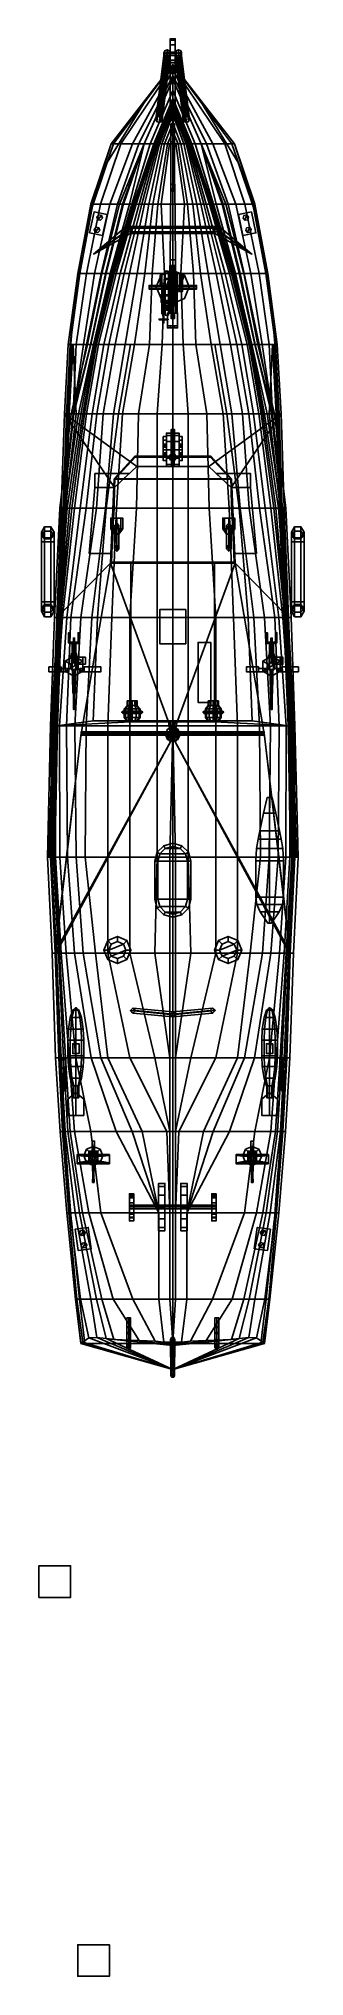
# Model space of a CAD drawing. Header units: millimetres. Extents: x -4.2 to 4.2, y -39.9 to 21.5.
import ezdxf

# ---------------------------------------------------------------- set-up
doc = ezdxf.new("R2010")
doc.units = ezdxf.units.MM
for name, color, linetype in [('boats', 1, 'Continuous'), ('gun', 1, 'Continuous'), ('mg', 1, 'Continuous'), ('railings', 6, 'Continuous'), ('sleeve', 5, 'Continuous'), ('superstructure', 3, 'Continuous'), ('turret', 2, 'Continuous')]:
    doc.layers.add(name, color=color, linetype=linetype)

msp = doc.modelspace()

# ---------------------------------------------------------------- linework, layer by layer
for points in [[(-0.08, 21.48, 4.95), (-0.08, 21.43, 4.67), (-0.08, 20.8, 4.67), (-0.08, 20.95, 4.95)], [(0.08, 21.48, 4.95), (0.08, 21.43, 4.67), (-0.08, 21.43, 4.67), (-0.08, 21.48, 4.95)], [(0.08, 21.48, 5.07), (0.08, 21.48, 4.95), (-0.08, 21.48, 4.95), (-0.08, 21.48, 5.07)], [(-0.08, 21.48, 5.07), (-0.08, 21.48, 4.95), (-0.08, 20.95, 4.95), (-0.08, 20.95, 5.07)], [(-0.08, 21.43, 5.3), (-0.08, 21.48, 5.07), (-0.08, 20.95, 5.07), (-0.08, 20.79, 5.3)], [(0.08, 21.43, 5.3), (0.08, 21.48, 5.07), (-0.08, 21.48, 5.07), (-0.08, 21.43, 5.3)], [(0.08, 20.95, 4.95), (0.08, 20.8, 4.67), (0.08, 21.43, 4.67), (0.08, 21.48, 4.95)], [(0.08, 20.95, 5.07), (0.08, 20.95, 4.95), (0.08, 21.48, 4.95), (0.08, 21.48, 5.07)], [(0.08, 20.79, 5.3), (0.08, 20.95, 5.07), (0.08, 21.48, 5.07), (0.08, 21.43, 5.3)], [(-0.501, 19.001, 1.42), (-0.53, 18.93, 1.42), (-0.28, 20.94, 4.9), (-0.251, 21.011, 4.9)], [(-0.53, 18.93, 1.42), (-0.501, 18.859, 1.42), (-0.251, 20.869, 4.9), (-0.28, 20.94, 4.9)], [(-0.43, 19.03, 1.42), (-0.501, 19.001, 1.42), (-0.251, 21.011, 4.9), (-0.18, 21.04, 4.9)], [(-0.501, 18.859, 1.42), (-0.43, 18.83, 1.42), (-0.18, 20.84, 4.9), (-0.251, 20.869, 4.9)], [(-0.359, 19.001, 1.42), (-0.43, 19.03, 1.42), (-0.18, 21.04, 4.9), (-0.109, 21.011, 4.9)], [(-0.43, 18.83, 1.42), (-0.359, 18.859, 1.42), (-0.109, 20.869, 4.9), (-0.18, 20.84, 4.9)], [(-0.33, 18.93, 1.42), (-0.359, 19.001, 1.42), (-0.109, 21.011, 4.9), (-0.08, 20.94, 4.9)], [(-0.359, 18.859, 1.42), (-0.33, 18.93, 1.42), (-0.08, 20.94, 4.9), (-0.109, 20.869, 4.9)], [(-0.251, 21.011, 4.9), (-0.28, 20.94, 4.9), (-0.28, 21.03, 5.1), (-0.251, 21.101, 5.1)], [(-0.251, 21.101, 5.1), (-0.28, 21.03, 5.1), (-0.28, 21.03, 5.43), (-0.251, 21.101, 5.43)], [(-0.28, 20.79, 5.83), (-0.251, 20.861, 5.83), (-0.251, 21.101, 5.43), (-0.28, 21.03, 5.43)], [(-0.28, 20.94, 4.9), (-0.251, 20.869, 4.9), (-0.251, 20.959, 5.1), (-0.28, 21.03, 5.1)], [(-0.28, 21.03, 5.1), (-0.251, 20.959, 5.1), (-0.251, 20.959, 5.43), (-0.28, 21.03, 5.43)], [(-0.251, 20.719, 5.83), (-0.28, 20.79, 5.83), (-0.28, 21.03, 5.43), (-0.251, 20.959, 5.43)], [(-0.251, 20.861, 5.83), (-0.28, 20.79, 5.83), (-0.251, 20.719, 5.83), (-0.18, 20.89, 5.83)], [(-0.18, 21.04, 4.9), (-0.251, 21.011, 4.9), (-0.251, 21.101, 5.1), (-0.18, 21.13, 5.1)], [(-0.18, 21.13, 5.1), (-0.251, 21.101, 5.1), (-0.251, 21.101, 5.43), (-0.18, 21.13, 5.43)], [(-0.251, 20.861, 5.83), (-0.18, 20.89, 5.83), (-0.18, 21.13, 5.43), (-0.251, 21.101, 5.43)], [(-0.251, 20.869, 4.9), (-0.18, 20.84, 4.9), (-0.18, 20.93, 5.1), (-0.251, 20.959, 5.1)], [(-0.251, 20.959, 5.1), (-0.18, 20.93, 5.1), (-0.18, 20.93, 5.43), (-0.251, 20.959, 5.43)], [(-0.18, 20.69, 5.83), (-0.251, 20.719, 5.83), (-0.251, 20.959, 5.43), (-0.18, 20.93, 5.43)], [(-0.18, 20.89, 5.83), (-0.251, 20.719, 5.83), (-0.18, 20.69, 5.83), (-0.109, 20.861, 5.83)], [(-0.109, 21.011, 4.9), (-0.18, 21.04, 4.9), (-0.18, 21.13, 5.1), (-0.109, 21.101, 5.1)], [(-0.109, 21.101, 5.1), (-0.18, 21.13, 5.1), (-0.18, 21.13, 5.43), (-0.109, 21.101, 5.43)], [(-0.18, 20.89, 5.83), (-0.109, 20.861, 5.83), (-0.109, 21.101, 5.43), (-0.18, 21.13, 5.43)], [(-0.18, 20.84, 4.9), (-0.109, 20.869, 4.9), (-0.109, 20.959, 5.1), (-0.18, 20.93, 5.1)], [(-0.18, 20.93, 5.1), (-0.109, 20.959, 5.1), (-0.109, 20.959, 5.43), (-0.18, 20.93, 5.43)], [(-0.109, 20.719, 5.83), (-0.18, 20.69, 5.83), (-0.18, 20.93, 5.43), (-0.109, 20.959, 5.43)], [(-0.08, 20.94, 4.9), (-0.109, 21.011, 4.9), (-0.109, 21.101, 5.1), (-0.08, 21.03, 5.1)], [(-0.08, 21.03, 5.1), (-0.109, 21.101, 5.1), (-0.109, 21.101, 5.43), (-0.08, 21.03, 5.43)], [(-0.109, 20.861, 5.83), (-0.08, 20.79, 5.83), (-0.08, 21.03, 5.43), (-0.109, 21.101, 5.43)], [(-0.109, 20.869, 4.9), (-0.08, 20.94, 4.9), (-0.08, 21.03, 5.1), (-0.109, 20.959, 5.1)], [(-0.109, 20.959, 5.1), (-0.08, 21.03, 5.1), (-0.08, 21.03, 5.43), (-0.109, 20.959, 5.43)], [(-0.08, 20.79, 5.83), (-0.109, 20.719, 5.83), (-0.109, 20.959, 5.43), (-0.08, 21.03, 5.43)], [(-0.08, 21.43, 4.67), (-0.08, 21.01, 3.9), (-0.08, 20.47, 3.9), (-0.08, 20.8, 4.67)], [(0.08, 21.43, 4.67), (0.08, 21.01, 3.9), (-0.08, 21.01, 3.9), (-0.08, 21.43, 4.67)], [(0.08, 21.29, 5.63), (0.08, 21.43, 5.3), (-0.08, 21.43, 5.3), (-0.08, 21.29, 5.63)], [(-0.08, 21.29, 5.63), (-0.08, 21.43, 5.3), (-0.08, 20.79, 5.3), (-0.08, 20.72, 5.36)], [(-0.08, 21.05, 5.88), (-0.08, 21.29, 5.63), (-0.08, 20.72, 5.36), (-0.08, 19.13, 6.21)], [(0.08, 21.05, 5.88), (0.08, 21.29, 5.63), (-0.08, 21.29, 5.63), (-0.08, 21.05, 5.88)], [(-0.08, 19.39, 6.83), (-0.08, 21.05, 5.88), (-0.08, 19.13, 6.21), (-0.08, 19.24, 6.9)], [(0.08, 19.39, 6.83), (0.08, 21.05, 5.88), (-0.08, 21.05, 5.88), (-0.08, 19.39, 6.83)], [(-0.08, 21.01, 3.9), (0.08, 21.01, 3.9), (0.08, 20.47, 3.9), (-0.08, 20.47, 3.9)], [(-0.08, 20.8, 4.67), (0.08, 20.8, 4.67), (0.08, 20.95, 4.95), (-0.08, 20.95, 4.95)], [(-0.08, 20.95, 4.95), (0.08, 20.95, 4.95), (0.08, 20.95, 5.07), (-0.08, 20.95, 5.07)], [(-0.08, 20.95, 5.07), (0.08, 20.95, 5.07), (0.08, 20.79, 5.3), (-0.08, 20.79, 5.3)], [(0.08, 20.8, 4.67), (0.08, 20.47, 3.9), (0.08, 21.01, 3.9), (0.08, 21.43, 4.67)], [(0.08, 20.72, 5.36), (0.08, 20.79, 5.3), (0.08, 21.43, 5.3), (0.08, 21.29, 5.63)], [(0.08, 19.13, 6.21), (0.08, 20.72, 5.36), (0.08, 21.29, 5.63), (0.08, 21.05, 5.88)], [(0.109, 21.011, 4.9), (0.08, 20.94, 4.9), (0.08, 21.03, 5.1), (0.109, 21.101, 5.1)], [(0.109, 21.101, 5.1), (0.08, 21.03, 5.1), (0.08, 21.03, 5.43), (0.109, 21.101, 5.43)], [(0.08, 20.79, 5.83), (0.109, 20.861, 5.83), (0.109, 21.101, 5.43), (0.08, 21.03, 5.43)], [(0.08, 19.24, 6.9), (0.08, 19.13, 6.21), (0.08, 21.05, 5.88), (0.08, 19.39, 6.83)], [(0.08, 20.94, 4.9), (0.109, 20.869, 4.9), (0.109, 20.959, 5.1), (0.08, 21.03, 5.1)], [(0.08, 21.03, 5.1), (0.109, 20.959, 5.1), (0.109, 20.959, 5.43), (0.08, 21.03, 5.43)], [(0.109, 20.719, 5.83), (0.08, 20.79, 5.83), (0.08, 21.03, 5.43), (0.109, 20.959, 5.43)], [(0.359, 19.001, 1.42), (0.33, 18.93, 1.42), (0.08, 20.94, 4.9), (0.109, 21.011, 4.9)], [(0.33, 18.93, 1.42), (0.359, 18.859, 1.42), (0.109, 20.869, 4.9), (0.08, 20.94, 4.9)], [(0.109, 20.861, 5.83), (0.08, 20.79, 5.83), (0.109, 20.719, 5.83), (0.18, 20.89, 5.83)], [(0.18, 21.04, 4.9), (0.109, 21.011, 4.9), (0.109, 21.101, 5.1), (0.18, 21.13, 5.1)], [(0.18, 21.13, 5.1), (0.109, 21.101, 5.1), (0.109, 21.101, 5.43), (0.18, 21.13, 5.43)], [(0.109, 20.861, 5.83), (0.18, 20.89, 5.83), (0.18, 21.13, 5.43), (0.109, 21.101, 5.43)], [(0.43, 19.03, 1.42), (0.359, 19.001, 1.42), (0.109, 21.011, 4.9), (0.18, 21.04, 4.9)], [(0.109, 20.869, 4.9), (0.18, 20.84, 4.9), (0.18, 20.93, 5.1), (0.109, 20.959, 5.1)], [(0.109, 20.959, 5.1), (0.18, 20.93, 5.1), (0.18, 20.93, 5.43), (0.109, 20.959, 5.43)], [(0.18, 20.69, 5.83), (0.109, 20.719, 5.83), (0.109, 20.959, 5.43), (0.18, 20.93, 5.43)], [(0.18, 20.89, 5.83), (0.109, 20.719, 5.83), (0.18, 20.69, 5.83), (0.251, 20.861, 5.83)], [(0.359, 18.859, 1.42), (0.43, 18.83, 1.42), (0.18, 20.84, 4.9), (0.109, 20.869, 4.9)], [(0.251, 21.011, 4.9), (0.18, 21.04, 4.9), (0.18, 21.13, 5.1), (0.251, 21.101, 5.1)], [(0.251, 21.101, 5.1), (0.18, 21.13, 5.1), (0.18, 21.13, 5.43), (0.251, 21.101, 5.43)], [(0.18, 20.89, 5.83), (0.251, 20.861, 5.83), (0.251, 21.101, 5.43), (0.18, 21.13, 5.43)], [(0.501, 19.001, 1.42), (0.43, 19.03, 1.42), (0.18, 21.04, 4.9), (0.251, 21.011, 4.9)], [(0.18, 20.84, 4.9), (0.251, 20.869, 4.9), (0.251, 20.959, 5.1), (0.18, 20.93, 5.1)], [(0.18, 20.93, 5.1), (0.251, 20.959, 5.1), (0.251, 20.959, 5.43), (0.18, 20.93, 5.43)], [(0.251, 20.719, 5.83), (0.18, 20.69, 5.83), (0.18, 20.93, 5.43), (0.251, 20.959, 5.43)], [(0.43, 18.83, 1.42), (0.501, 18.859, 1.42), (0.251, 20.869, 4.9), (0.18, 20.84, 4.9)], [(0.28, 20.94, 4.9), (0.251, 21.011, 4.9), (0.251, 21.101, 5.1), (0.28, 21.03, 5.1)], [(0.28, 21.03, 5.1), (0.251, 21.101, 5.1), (0.251, 21.101, 5.43), (0.28, 21.03, 5.43)], [(0.251, 20.861, 5.83), (0.28, 20.79, 5.83), (0.28, 21.03, 5.43), (0.251, 21.101, 5.43)], [(0.251, 20.869, 4.9), (0.28, 20.94, 4.9), (0.28, 21.03, 5.1), (0.251, 20.959, 5.1)], [(0.251, 20.959, 5.1), (0.28, 21.03, 5.1), (0.28, 21.03, 5.43), (0.251, 20.959, 5.43)], [(0.28, 20.79, 5.83), (0.251, 20.719, 5.83), (0.251, 20.959, 5.43), (0.28, 21.03, 5.43)], [(0.53, 18.93, 1.42), (0.501, 19.001, 1.42), (0.251, 21.011, 4.9), (0.28, 20.94, 4.9)], [(0.501, 18.859, 1.42), (0.53, 18.93, 1.42), (0.28, 20.94, 4.9), (0.251, 20.869, 4.9)], [(0, 20.66, 5.02), (0, 20.66, 4.92), (-1.95, 18.15, 4.65), (-1.95, 18.15, 4.75)], [(0, 20.66, 4.92), (0, 20.66, 4.9), (-1.87, 18.15, 4.62), (-1.95, 18.15, 4.65)], [(0, 20.66, 5.02), (0, 20.66, 5.02), (-1.95, 18.15, 4.75), (1.95, 18.15, 4.75)], [(0, 20.66, 4.9), (0, 20.6, 4.55), (-1.64, 18.15, 4.29), (-1.87, 18.15, 4.62)], [(0, 20.6, 4.55), (0, 20.49, 4.02), (-1.27, 18.15, 3.6), (-1.64, 18.15, 4.29)], [(0, 20.49, 4.02), (0, 20.32, 3.28), (-1.07, 18.15, 3.04), (-1.27, 18.15, 3.6)], [(0, 20.32, 3.28), (0, 20.19, 2.72), (-0.9, 18.15, 2.45), (-1.07, 18.15, 3.04)], [(-0.109, 20.861, 5.83), (-0.18, 20.69, 5.83), (-0.109, 20.719, 5.83), (-0.08, 20.79, 5.83)], [(-0.08, 20.47, 3.9), (0.08, 20.47, 3.9), (0.08, 20.8, 4.67), (-0.08, 20.8, 4.67)], [(-0.08, 20.79, 5.3), (0.08, 20.79, 5.3), (0.08, 20.72, 5.36), (-0.08, 20.72, 5.36)], [(-0.08, 20.72, 5.36), (0.08, 20.72, 5.36), (0.08, 19.13, 6.21), (-0.08, 19.13, 6.21)], [(1.95, 18.15, 4.65), (1.87, 18.15, 4.62), (0, 20.66, 4.9), (0, 20.66, 4.92)], [(1.95, 18.15, 4.75), (1.95, 18.15, 4.65), (0, 20.66, 4.92), (0, 20.66, 5.02)], [(1.87, 18.15, 4.62), (1.64, 18.15, 4.29), (0, 20.6, 4.55), (0, 20.66, 4.9)], [(1.64, 18.15, 4.29), (1.27, 18.15, 3.6), (0, 20.49, 4.02), (0, 20.6, 4.55)], [(1.27, 18.15, 3.6), (1.07, 18.15, 3.04), (0, 20.32, 3.28), (0, 20.49, 4.02)], [(1.07, 18.15, 3.04), (0.9, 18.15, 2.45), (0, 20.19, 2.72), (0, 20.32, 3.28)], [(0.251, 20.861, 5.83), (0.18, 20.69, 5.83), (0.251, 20.719, 5.83), (0.28, 20.79, 5.83)], [(0, 20.19, 2.72), (0, 19.84, 1.35), (-0.71, 18.15, 1.35), (-0.9, 18.15, 2.45)], [(0, 19.84, 1.35), (0, 19.59, 0.4), (-0.6, 18.15, 0.4), (-0.71, 18.15, 1.35)], [(0.9, 18.15, 2.45), (0.71, 18.15, 1.35), (0, 19.84, 1.35), (0, 20.19, 2.72)], [(0.71, 18.15, 1.35), (0.6, 18.15, 0.4), (0, 19.59, 0.4), (0, 19.84, 1.35)], [(0, 19.59, 0.4), (0, 19.49), (-0.57, 18.15), (-0.6, 18.15, 0.4)], [(0, 19.49), (0, 19.45, -0.19), (-0.55, 18.15, -0.19), (-0.57, 18.15)], [(0, 19.45, -0.19), (0, 19.39, -0.43), (-0.52, 18.15, -0.43), (-0.55, 18.15, -0.19)], [(0, 19.39, -0.43), (0, 19.3, -0.81), (-0.47, 18.15, -0.81), (-0.52, 18.15, -0.43)], [(0, 19.3, -0.81), (0, 19.22, -1.08), (-0.42, 18.15, -1.08), (-0.47, 18.15, -0.81)], [(0, 19.22, -1.08), (0, 19.09, -1.36), (-0.35, 18.15, -1.36), (-0.42, 18.15, -1.08)], [(0, 19.09, -1.36), (0, 18.81, -1.69), (-0.26, 18.15, -1.69), (-0.35, 18.15, -1.36)], [(-0.08, 19.24, 6.9), (0.08, 19.24, 6.9), (0.08, 19.39, 6.83), (-0.08, 19.39, 6.83)], [(-0.08, 19.13, 6.21), (0.08, 19.13, 6.21), (0.08, 19.24, 6.9), (-0.08, 19.24, 6.9)], [(0.6, 18.15, 0.4), (0.57, 18.15), (0, 19.49), (0, 19.59, 0.4)], [(0.57, 18.15), (0.55, 18.15, -0.19), (0, 19.45, -0.19), (0, 19.49)], [(0.55, 18.15, -0.19), (0.52, 18.15, -0.43), (0, 19.39, -0.43), (0, 19.45, -0.19)], [(0.52, 18.15, -0.43), (0.47, 18.15, -0.81), (0, 19.3, -0.81), (0, 19.39, -0.43)], [(0.47, 18.15, -0.81), (0.42, 18.15, -1.08), (0, 19.22, -1.08), (0, 19.3, -0.81)], [(0.42, 18.15, -1.08), (0.35, 18.15, -1.36), (0, 19.09, -1.36), (0, 19.22, -1.08)], [(0.35, 18.15, -1.36), (0.26, 18.15, -1.69), (0, 18.81, -1.69), (0, 19.09, -1.36)], [(0, 18.81, -1.69), (0, 18.53, -1.91), (-0.17, 18.15, -1.91), (-0.26, 18.15, -1.69)], [(0, 18.53, -1.91), (0, 18.25, -2.08), (-0.1, 18.15, -2.08), (-0.17, 18.15, -1.91)], [(0, 18.99, 4.82), (-0.07, 18.92, 4.82), (-0.06, 18.92, 8.55), (0, 18.98, 8.55)], [(-0.07, 18.92, 4.82), (0, 18.85, 4.82), (0, 18.86, 8.55), (-0.06, 18.92, 8.55)], [(0, 18.86, 8.55), (0.06, 18.92, 8.55), (0, 18.98, 8.55), (-0.06, 18.92, 8.55)], [(0, 18.84, 4.8), (-0.06, 18.78, 4.8), (-0.06, 18.59, 5.39), (0, 18.65, 5.39)], [(-0.06, 18.78, 4.8), (0, 18.72, 4.8), (0, 18.53, 5.39), (-0.06, 18.59, 5.39)], [(0, 18.65, 5.39), (-0.06, 18.59, 5.39), (-0.06, 16.69, 7.15), (0, 16.75, 7.15)], [(-0.06, 18.59, 5.39), (0, 18.53, 5.39), (0, 16.63, 7.15), (-0.06, 16.69, 7.15)], [(0.07, 18.92, 4.82), (0, 18.99, 4.82), (0, 18.98, 8.55), (0.06, 18.92, 8.55)], [(0, 18.85, 4.82), (0.07, 18.92, 4.82), (0.06, 18.92, 8.55), (0, 18.86, 8.55)], [(0.06, 18.78, 4.8), (0, 18.84, 4.8), (0, 18.65, 5.39), (0.06, 18.59, 5.39)], [(0.26, 18.15, -1.69), (0.17, 18.15, -1.91), (0, 18.53, -1.91), (0, 18.81, -1.69)], [(0, 18.72, 4.8), (0.06, 18.78, 4.8), (0.06, 18.59, 5.39), (0, 18.53, 5.39)], [(0.06, 18.59, 5.39), (0, 18.65, 5.39), (0, 16.75, 7.15), (0.06, 16.69, 7.15)], [(0, 18.53, 5.39), (0.06, 18.59, 5.39), (0.06, 16.69, 7.15), (0, 16.63, 7.15)], [(0.17, 18.15, -1.91), (0.1, 18.15, -2.08), (0, 18.25, -2.08), (0, 18.53, -1.91)], [(-1.95, 18.15, 4.75), (-1.95, 18.15, 4.65), (-2.59, 16.24, 4.48), (-2.56, 16.24, 4.58)], [(-1.95, 18.15, 4.65), (-1.87, 18.15, 4.62), (-2.53, 16.24, 4.43), (-2.59, 16.24, 4.48)], [(1.95, 18.15, 4.75), (-1.95, 18.15, 4.75), (-2.56, 16.24, 4.58), (2.56, 16.24, 4.58)], [(-1.87, 18.15, 4.62), (-1.64, 18.15, 4.29), (-2.28, 16.24, 4.12), (-2.53, 16.24, 4.43)], [(-1.64, 18.15, 4.29), (-1.27, 18.15, 3.6), (-1.99, 16.24, 3.6), (-2.28, 16.24, 4.12)], [(-1.27, 18.15, 3.6), (-1.07, 18.15, 3.04), (-1.75, 16.24, 3.04), (-1.99, 16.24, 3.6)], [(-1.07, 18.15, 3.04), (-0.9, 18.15, 2.45), (-1.59, 16.24, 2.45), (-1.75, 16.24, 3.04)], [(-0.9, 18.15, 2.45), (-0.9, 18.15, 2.45), (-1.56, 16.24, 2.31), (-1.68, 16.24, 2.31)], [(-0.9, 18.15, 2.45), (-0.9, 18.15, 2.45), (-1.68, 16.24, 2.44), (-1.59, 16.24, 2.45)], [(-0.9, 18.15, 2.45), (-0.9, 18.15, 2.45), (-1.68, 16.24, 2.31), (-1.68, 16.24, 2.44)], [(-0.9, 18.15, 2.45), (-0.9, 18.15, 2.45), (-1.37, 16.24, 1.35), (-1.56, 16.24, 2.31)], [(-0.9, 18.15, 2.45), (-0.71, 18.15, 1.35), (-1.29, 16.24, 0.4), (-1.37, 16.24, 1.35)], [(-0.71, 18.15, 1.35), (-0.6, 18.15, 0.4), (-1.24, 16.24), (-1.29, 16.24, 0.4)], [(-0.6, 18.15, 0.4), (-0.57, 18.15), (-1.2, 16.24, -0.19), (-1.24, 16.24)], [(-0.57, 18.15), (-0.55, 18.15, -0.19), (-1.16, 16.24, -0.43), (-1.2, 16.24, -0.19)], [(-0.55, 18.15, -0.19), (-0.52, 18.15, -0.43), (-1.06, 16.24, -0.81), (-1.16, 16.24, -0.43)], [(-0.52, 18.15, -0.43), (-0.47, 18.15, -0.81), (-0.98, 16.24, -1.08), (-1.06, 16.24, -0.81)], [(-0.47, 18.15, -0.81), (-0.42, 18.15, -1.08), (-0.89, 16.24, -1.36), (-0.98, 16.24, -1.08)], [(-0.42, 18.15, -1.08), (-0.35, 18.15, -1.36), (-0.76, 16.24, -1.69), (-0.89, 16.24, -1.36)], [(-0.35, 18.15, -1.36), (-0.26, 18.15, -1.69), (-0.63, 16.24, -1.91), (-0.76, 16.24, -1.69)], [(-0.26, 18.15, -1.69), (-0.17, 18.15, -1.91), (-0.47, 16.24, -2.09), (-0.63, 16.24, -1.91)], [(-0.17, 18.15, -1.91), (-0.1, 18.15, -2.08), (-0.37, 16.24, -2.19), (-0.47, 16.24, -2.09)], [(0, 16.24, -2.36), (-0.37, 16.24, -2.19), (-0.1, 18.15, -2.08), (0, 18.15, -2.14)], [(0, 18.15, -2.14), (-0.1, 18.15, -2.08), (0, 18.25, -2.08), (0, 18.15, -2.14)], [(0, 18.15, -2.14), (0, 18.25, -2.08), (0.1, 18.15, -2.08), (0, 18.15, -2.14)], [(0, 18.15, -2.14), (0.1, 18.15, -2.08), (0.37, 16.24, -2.19), (0, 16.24, -2.36)], [(0.47, 16.24, -2.09), (0.37, 16.24, -2.19), (0.1, 18.15, -2.08), (0.17, 18.15, -1.91)], [(0.63, 16.24, -1.91), (0.47, 16.24, -2.09), (0.17, 18.15, -1.91), (0.26, 18.15, -1.69)], [(0.76, 16.24, -1.69), (0.63, 16.24, -1.91), (0.26, 18.15, -1.69), (0.35, 18.15, -1.36)], [(0.89, 16.24, -1.36), (0.76, 16.24, -1.69), (0.35, 18.15, -1.36), (0.42, 18.15, -1.08)], [(0.98, 16.24, -1.08), (0.89, 16.24, -1.36), (0.42, 18.15, -1.08), (0.47, 18.15, -0.81)], [(1.06, 16.24, -0.81), (0.98, 16.24, -1.08), (0.47, 18.15, -0.81), (0.52, 18.15, -0.43)], [(1.16, 16.24, -0.43), (1.06, 16.24, -0.81), (0.52, 18.15, -0.43), (0.55, 18.15, -0.19)], [(1.2, 16.24, -0.19), (1.16, 16.24, -0.43), (0.55, 18.15, -0.19), (0.57, 18.15)], [(1.24, 16.24), (1.2, 16.24, -0.19), (0.57, 18.15), (0.6, 18.15, 0.4)], [(1.29, 16.24, 0.4), (1.24, 16.24), (0.6, 18.15, 0.4), (0.71, 18.15, 1.35)], [(1.37, 16.24, 1.35), (1.29, 16.24, 0.4), (0.71, 18.15, 1.35), (0.9, 18.15, 2.45)], [(1.75, 16.24, 3.04), (1.59, 16.24, 2.45), (0.9, 18.15, 2.45), (1.07, 18.15, 3.04)], [(1.68, 16.24, 2.31), (1.56, 16.24, 2.31), (0.9, 18.15, 2.45)], [(1.59, 16.24, 2.45), (1.68, 16.24, 2.44), (0.9, 18.15, 2.45)], [(1.68, 16.24, 2.44), (1.68, 16.24, 2.31), (0.9, 18.15, 2.45)], [(1.99, 16.24, 3.6), (1.75, 16.24, 3.04), (1.07, 18.15, 3.04), (1.27, 18.15, 3.6)], [(2.28, 16.24, 4.12), (1.99, 16.24, 3.6), (1.27, 18.15, 3.6), (1.64, 18.15, 4.29)], [(2.53, 16.24, 4.43), (2.28, 16.24, 4.12), (1.64, 18.15, 4.29), (1.87, 18.15, 4.62)], [(2.59, 16.24, 4.48), (2.53, 16.24, 4.43), (1.87, 18.15, 4.62), (1.95, 18.15, 4.65)], [(2.56, 16.24, 4.58), (2.59, 16.24, 4.48), (1.95, 18.15, 4.65), (1.95, 18.15, 4.75)], [(0.06, 16.69, 7.15), (0, 16.75, 7.15), (-0.06, 16.69, 7.15), (0, 16.63, 7.15)], [(-2.59, 16.24, 4.48), (-2.53, 16.24, 4.43), (-2.94, 14.05, 4.29), (-3, 14.05, 4.34)], [(-2.56, 16.24, 4.58), (-2.59, 16.24, 4.48), (-3, 14.05, 4.34), (-3, 14.05, 4.44)], [(2.56, 16.24, 4.58), (-2.56, 16.24, 4.58), (-3, 14.05, 4.44), (3, 14.05, 4.44)], [(-2.53, 16.24, 4.43), (-2.28, 16.24, 4.12), (-2.73, 14.05, 3.98), (-2.94, 14.05, 4.29)], [(-2.28, 16.24, 4.12), (-1.99, 16.24, 3.6), (-2.47, 14.05, 3.46), (-2.73, 14.05, 3.98)], [(-2.487, 15.996, 4.66), (-2.487, 15.996, 4.56), (-2.628, 15.331, 4.51), (-2.628, 15.331, 4.66)], [(-2.628, 15.331, 4.66), (-2.217, 15.244, 4.66), (-2.076, 15.909, 4.66), (-2.487, 15.996, 4.66)], [(-2.076, 15.909, 4.66), (-2.076, 15.909, 4.56), (-2.487, 15.996, 4.56), (-2.487, 15.996, 4.66)], [(-1.99, 16.24, 3.6), (-1.75, 16.24, 3.04), (-2.26, 14.05, 2.9), (-2.47, 14.05, 3.46)], [(-1.75, 16.24, 3.04), (-1.59, 16.24, 2.45), (-2.13, 14.05, 2.26), (-2.26, 14.05, 2.9)], [(-1.68, 16.24, 2.44), (-1.68, 16.24, 2.31), (-2.24, 14.05, 2.12), (-2.24, 14.05, 2.25)], [(-1.68, 16.24, 2.31), (-1.56, 16.24, 2.31), (-2.1, 14.05, 2.12), (-2.24, 14.05, 2.12)], [(-1.59, 16.24, 2.45), (-1.68, 16.24, 2.44), (-2.24, 14.05, 2.25), (-2.13, 14.05, 2.26)], [(-1.56, 16.24, 2.31), (-1.37, 16.24, 1.35), (-1.98, 14.05, 1.25), (-2.1, 14.05, 2.12)], [(-1.37, 16.24, 1.35), (-1.29, 16.24, 0.4), (-1.94, 14.05, 0.4), (-1.98, 14.05, 1.25)], [(-1.29, 16.24, 0.4), (-1.24, 16.24), (-1.9, 14.05), (-1.94, 14.05, 0.4)], [(-1.24, 16.24), (-1.2, 16.24, -0.19), (-1.85, 14.05, -0.19), (-1.9, 14.05)], [(-1.2, 16.24, -0.19), (-1.16, 16.24, -0.43), (-1.79, 14.05, -0.43), (-1.85, 14.05, -0.19)], [(-1.16, 16.24, -0.43), (-1.06, 16.24, -0.81), (-1.66, 14.05, -0.81), (-1.79, 14.05, -0.43)], [(-1.06, 16.24, -0.81), (-0.98, 16.24, -1.08), (-1.53, 14.05, -1.08), (-1.66, 14.05, -0.81)], [(-0.98, 16.24, -1.08), (-0.89, 16.24, -1.36), (-1.37, 14.05, -1.36), (-1.53, 14.05, -1.08)], [(-0.89, 16.24, -1.36), (-0.76, 16.24, -1.69), (-1.12, 14.05, -1.69), (-1.37, 14.05, -1.36)], [(-0.76, 16.24, -1.69), (-0.63, 16.24, -1.91), (-0.88, 14.05, -1.91), (-1.12, 14.05, -1.69)], [(-0.63, 16.24, -1.91), (-0.47, 16.24, -2.09), (-0.65, 14.05, -2.09), (-0.88, 14.05, -1.91)], [(-0.47, 16.24, -2.09), (-0.37, 16.24, -2.19), (-0.26, 14.05, -2.29), (-0.65, 14.05, -2.09)], [(0, 14.05, -2.36), (-0.26, 14.05, -2.29), (-0.37, 16.24, -2.19), (0, 16.24, -2.36)], [(0, 16.24, -2.36), (0.37, 16.24, -2.19), (0.26, 14.05, -2.29), (0, 14.05, -2.36)], [(0.65, 14.05, -2.09), (0.26, 14.05, -2.29), (0.37, 16.24, -2.19), (0.47, 16.24, -2.09)], [(0.88, 14.05, -1.91), (0.65, 14.05, -2.09), (0.47, 16.24, -2.09), (0.63, 16.24, -1.91)], [(1.12, 14.05, -1.69), (0.88, 14.05, -1.91), (0.63, 16.24, -1.91), (0.76, 16.24, -1.69)], [(1.37, 14.05, -1.36), (1.12, 14.05, -1.69), (0.76, 16.24, -1.69), (0.89, 16.24, -1.36)], [(1.53, 14.05, -1.08), (1.37, 14.05, -1.36), (0.89, 16.24, -1.36), (0.98, 16.24, -1.08)], [(1.66, 14.05, -0.81), (1.53, 14.05, -1.08), (0.98, 16.24, -1.08), (1.06, 16.24, -0.81)], [(1.79, 14.05, -0.43), (1.66, 14.05, -0.81), (1.06, 16.24, -0.81), (1.16, 16.24, -0.43)], [(1.85, 14.05, -0.19), (1.79, 14.05, -0.43), (1.16, 16.24, -0.43), (1.2, 16.24, -0.19)], [(1.9, 14.05), (1.85, 14.05, -0.19), (1.2, 16.24, -0.19), (1.24, 16.24)], [(1.94, 14.05, 0.4), (1.9, 14.05), (1.24, 16.24), (1.29, 16.24, 0.4)], [(1.98, 14.05, 1.25), (1.94, 14.05, 0.4), (1.29, 16.24, 0.4), (1.37, 16.24, 1.35)], [(2.1, 14.05, 2.12), (1.98, 14.05, 1.25), (1.37, 16.24, 1.35), (1.56, 16.24, 2.31)], [(2.24, 14.05, 2.12), (2.1, 14.05, 2.12), (1.56, 16.24, 2.31), (1.68, 16.24, 2.31)], [(2.26, 14.05, 2.9), (2.13, 14.05, 2.26), (1.59, 16.24, 2.45), (1.75, 16.24, 3.04)], [(2.13, 14.05, 2.26), (2.24, 14.05, 2.25), (1.68, 16.24, 2.44), (1.59, 16.24, 2.45)], [(2.24, 14.05, 2.25), (2.24, 14.05, 2.12), (1.68, 16.24, 2.31), (1.68, 16.24, 2.44)], [(2.47, 14.05, 3.46), (2.26, 14.05, 2.9), (1.75, 16.24, 3.04), (1.99, 16.24, 3.6)], [(2.73, 14.05, 3.98), (2.47, 14.05, 3.46), (1.99, 16.24, 3.6), (2.28, 16.24, 4.12)], [(2.215, 15.244, 4.66), (2.626, 15.331, 4.66), (2.485, 15.996, 4.66), (2.074, 15.909, 4.66)], [(2.485, 15.996, 4.66), (2.485, 15.996, 4.56), (2.074, 15.909, 4.56), (2.074, 15.909, 4.66)], [(2.94, 14.05, 4.29), (2.73, 14.05, 3.98), (2.28, 16.24, 4.12), (2.53, 16.24, 4.43)], [(2.626, 15.331, 4.66), (2.626, 15.331, 4.51), (2.485, 15.996, 4.56), (2.485, 15.996, 4.66)], [(3, 14.05, 4.34), (2.94, 14.05, 4.29), (2.53, 16.24, 4.43), (2.59, 16.24, 4.48)], [(3, 14.05, 4.44), (3, 14.05, 4.34), (2.59, 16.24, 4.48), (2.56, 16.24, 4.58)], [(-1.47, 15.53, 4.96), (-1.47, 15.36, 4.52), (-2.5, 14.66, 4.47), (-2.5, 14.66, 4.53)], [(-2.5, 14.66, 4.53), (-1.33, 15.48, 4.96), (-1.47, 15.53, 4.96), (-2.5, 14.66, 4.53)], [(-2.5, 14.66, 4.47), (-1.33, 15.31, 4.52), (-1.33, 15.48, 4.96), (-2.5, 14.66, 4.53)], [(-2.421, 15.51, 4.66), (-2.482, 15.443, 4.66), (-2.482, 15.443, 4.88), (-2.421, 15.51, 4.88)], [(-2.454, 15.358, 4.88), (-2.333, 15.491, 4.88), (-2.421, 15.51, 4.88), (-2.482, 15.443, 4.88)], [(-2.482, 15.443, 4.66), (-2.454, 15.358, 4.66), (-2.454, 15.358, 4.88), (-2.482, 15.443, 4.88)], [(-2.366, 15.339, 4.88), (-2.306, 15.406, 4.88), (-2.333, 15.491, 4.88), (-2.454, 15.358, 4.88)], [(-2.454, 15.358, 4.66), (-2.366, 15.339, 4.66), (-2.366, 15.339, 4.88), (-2.454, 15.358, 4.88)], [(-2.333, 15.491, 4.66), (-2.421, 15.51, 4.66), (-2.421, 15.51, 4.88), (-2.333, 15.491, 4.88)], [(-2.338, 15.901, 4.66), (-2.399, 15.835, 4.66), (-2.399, 15.835, 4.88), (-2.338, 15.901, 4.88)], [(-2.371, 15.749, 4.88), (-2.25, 15.883, 4.88), (-2.338, 15.901, 4.88), (-2.399, 15.835, 4.88)], [(-2.399, 15.835, 4.66), (-2.371, 15.749, 4.66), (-2.371, 15.749, 4.88), (-2.399, 15.835, 4.88)], [(-2.283, 15.73, 4.88), (-2.222, 15.797, 4.88), (-2.25, 15.883, 4.88), (-2.371, 15.749, 4.88)], [(-2.371, 15.749, 4.66), (-2.283, 15.73, 4.66), (-2.283, 15.73, 4.88), (-2.371, 15.749, 4.88)], [(-2.366, 15.339, 4.66), (-2.306, 15.406, 4.66), (-2.306, 15.406, 4.88), (-2.366, 15.339, 4.88)], [(-2.25, 15.883, 4.66), (-2.338, 15.901, 4.66), (-2.338, 15.901, 4.88), (-2.25, 15.883, 4.88)], [(-2.306, 15.406, 4.66), (-2.333, 15.491, 4.66), (-2.333, 15.491, 4.88), (-2.306, 15.406, 4.88)], [(-2.283, 15.73, 4.66), (-2.222, 15.797, 4.66), (-2.222, 15.797, 4.88), (-2.283, 15.73, 4.88)], [(-2.222, 15.797, 4.66), (-2.25, 15.883, 4.66), (-2.25, 15.883, 4.88), (-2.222, 15.797, 4.88)], [(-2.217, 15.244, 4.66), (-2.217, 15.244, 4.51), (-2.076, 15.909, 4.56), (-2.076, 15.909, 4.66)], [(1.47, 15.53, 4.96), (1.47, 15.36, 4.52), (-1.47, 15.36, 4.52), (-1.47, 15.53, 4.96)], [(-1.33, 15.48, 4.96), (1.33, 15.48, 4.96), (1.47, 15.53, 4.96), (-1.47, 15.53, 4.96)], [(-1.33, 15.31, 4.52), (1.33, 15.31, 4.52), (1.33, 15.48, 4.96), (-1.33, 15.48, 4.96)], [(1.33, 15.48, 4.96), (2.5, 14.66, 4.53), (2.5, 14.66, 4.53), (1.47, 15.53, 4.96)], [(1.33, 15.31, 4.52), (2.5, 14.66, 4.47), (2.5, 14.66, 4.53), (1.33, 15.48, 4.96)], [(2.5, 14.66, 4.53), (2.5, 14.66, 4.47), (1.47, 15.36, 4.52), (1.47, 15.53, 4.96)], [(2.074, 15.909, 4.66), (2.074, 15.909, 4.56), (2.215, 15.244, 4.51), (2.215, 15.244, 4.66)], [(2.281, 15.73, 4.88), (2.336, 15.901, 4.88), (2.248, 15.883, 4.88), (2.22, 15.797, 4.88)], [(2.248, 15.883, 4.66), (2.22, 15.797, 4.66), (2.22, 15.797, 4.88), (2.248, 15.883, 4.88)], [(2.22, 15.797, 4.66), (2.281, 15.73, 4.66), (2.281, 15.73, 4.88), (2.22, 15.797, 4.88)], [(2.336, 15.901, 4.66), (2.248, 15.883, 4.66), (2.248, 15.883, 4.88), (2.336, 15.901, 4.88)], [(2.369, 15.749, 4.88), (2.396, 15.834, 4.88), (2.336, 15.901, 4.88), (2.281, 15.73, 4.88)], [(2.281, 15.73, 4.66), (2.369, 15.749, 4.66), (2.369, 15.749, 4.88), (2.281, 15.73, 4.88)], [(2.364, 15.339, 4.88), (2.419, 15.51, 4.88), (2.331, 15.491, 4.88), (2.304, 15.406, 4.88)], [(2.331, 15.491, 4.66), (2.304, 15.406, 4.66), (2.304, 15.406, 4.88), (2.331, 15.491, 4.88)], [(2.304, 15.406, 4.66), (2.364, 15.339, 4.66), (2.364, 15.339, 4.88), (2.304, 15.406, 4.88)], [(2.419, 15.51, 4.66), (2.331, 15.491, 4.66), (2.331, 15.491, 4.88), (2.419, 15.51, 4.88)], [(2.396, 15.834, 4.66), (2.336, 15.901, 4.66), (2.336, 15.901, 4.88), (2.396, 15.834, 4.88)], [(2.452, 15.357, 4.88), (2.48, 15.443, 4.88), (2.419, 15.51, 4.88), (2.364, 15.339, 4.88)], [(2.364, 15.339, 4.66), (2.452, 15.357, 4.66), (2.452, 15.357, 4.88), (2.364, 15.339, 4.88)], [(2.369, 15.749, 4.66), (2.396, 15.834, 4.66), (2.396, 15.834, 4.88), (2.369, 15.749, 4.88)], [(2.48, 15.443, 4.66), (2.419, 15.51, 4.66), (2.419, 15.51, 4.88), (2.48, 15.443, 4.88)], [(2.452, 15.357, 4.66), (2.48, 15.443, 4.66), (2.48, 15.443, 4.88), (2.452, 15.357, 4.88)], [(-2.628, 15.331, 4.51), (-2.217, 15.244, 4.51), (-2.217, 15.244, 4.66), (-2.628, 15.331, 4.66)], [(2.215, 15.244, 4.51), (2.626, 15.331, 4.51), (2.626, 15.331, 4.66), (2.215, 15.244, 4.66)], [(-3, 14.05, 4.34), (-2.94, 14.05, 4.29), (-3.24, 11.8, 4.26), (-3.3, 11.8, 4.27)], [(-3, 14.05, 4.44), (-3, 14.05, 4.34), (-3.3, 11.8, 4.27), (-3.3, 11.8, 4.37)], [(-3.24, 11.8, 4.37), (-3, 14.05, 4.44), (-3.3, 11.8, 4.37), (-3.24, 11.8, 4.37)], [(-2.94, 14.05, 4.29), (-2.73, 14.05, 3.98), (-3.05, 11.8, 3.86), (-3.24, 11.8, 4.26)], [(3, 14.05, 4.44), (-3, 14.05, 4.44), (-3.24, 11.8, 4.37), (3.24, 11.8, 4.37)], [(-2.73, 14.05, 3.98), (-2.47, 14.05, 3.46), (-2.82, 11.8, 3.23), (-3.05, 11.8, 3.86)], [(-2.47, 14.05, 3.46), (-2.26, 14.05, 2.9), (-2.73, 11.8, 2.9), (-2.82, 11.8, 3.23)], [(-2.26, 14.05, 2.9), (-2.13, 14.05, 2.26), (-2.6, 11.8, 2.09), (-2.73, 11.8, 2.9)], [(-2.13, 14.05, 2.26), (-2.24, 14.05, 2.25), (-2.69, 11.8, 2.08), (-2.6, 11.8, 2.09)], [(-2.24, 14.05, 2.12), (-2.1, 14.05, 2.12), (-2.59, 11.8, 1.95), (-2.69, 11.8, 1.95)], [(-2.24, 14.05, 2.25), (-2.24, 14.05, 2.12), (-2.69, 11.8, 1.95), (-2.69, 11.8, 2.08)], [(-2.1, 14.05, 2.12), (-1.98, 14.05, 1.25), (-2.5, 11.8, 1.14), (-2.59, 11.8, 1.95)], [(-1.98, 14.05, 1.25), (-1.94, 14.05, 0.4), (-2.49, 11.8, 0.4), (-2.5, 11.8, 1.14)], [(-1.94, 14.05, 0.4), (-1.9, 14.05), (-2.45, 11.8), (-2.49, 11.8, 0.4)], [(-1.9, 14.05), (-1.85, 14.05, -0.19), (-2.41, 11.8, -0.19), (-2.45, 11.8)], [(-1.85, 14.05, -0.19), (-1.79, 14.05, -0.43), (-2.35, 11.8, -0.43), (-2.41, 11.8, -0.19)], [(-1.79, 14.05, -0.43), (-1.66, 14.05, -0.81), (-2.18, 11.8, -0.81), (-2.35, 11.8, -0.43)], [(-1.66, 14.05, -0.81), (-1.53, 14.05, -1.08), (-2.02, 11.8, -1.08), (-2.18, 11.8, -0.81)], [(-1.53, 14.05, -1.08), (-1.37, 14.05, -1.36), (-1.82, 11.8, -1.36), (-2.02, 11.8, -1.08)], [(-1.37, 14.05, -1.36), (-1.12, 14.05, -1.69), (-1.5, 11.8, -1.69), (-1.82, 11.8, -1.36)], [(-1.12, 14.05, -1.69), (-0.88, 14.05, -1.91), (-1.21, 11.8, -1.91), (-1.5, 11.8, -1.69)], [(-0.88, 14.05, -1.91), (-0.65, 14.05, -2.09), (-0.73, 11.8, -2.19), (-1.21, 11.8, -1.91)], [(-0.65, 14.05, -2.09), (-0.26, 14.05, -2.29), (-0.33, 11.8, -2.29), (-0.73, 11.8, -2.19)], [(0, 11.8, -2.36), (-0.33, 11.8, -2.29), (-0.26, 14.05, -2.29), (0, 14.05, -2.36)], [(0, 14.05, -2.36), (0.26, 14.05, -2.29), (0.33, 11.8, -2.29), (0, 11.8, -2.36)], [(0.73, 11.8, -2.19), (0.33, 11.8, -2.29), (0.26, 14.05, -2.29), (0.65, 14.05, -2.09)], [(1.21, 11.8, -1.91), (0.73, 11.8, -2.19), (0.65, 14.05, -2.09), (0.88, 14.05, -1.91)], [(1.5, 11.8, -1.69), (1.21, 11.8, -1.91), (0.88, 14.05, -1.91), (1.12, 14.05, -1.69)], [(1.82, 11.8, -1.36), (1.5, 11.8, -1.69), (1.12, 14.05, -1.69), (1.37, 14.05, -1.36)], [(2.02, 11.8, -1.08), (1.82, 11.8, -1.36), (1.37, 14.05, -1.36), (1.53, 14.05, -1.08)], [(2.18, 11.8, -0.81), (2.02, 11.8, -1.08), (1.53, 14.05, -1.08), (1.66, 14.05, -0.81)], [(2.35, 11.8, -0.43), (2.18, 11.8, -0.81), (1.66, 14.05, -0.81), (1.79, 14.05, -0.43)], [(2.41, 11.8, -0.19), (2.35, 11.8, -0.43), (1.79, 14.05, -0.43), (1.85, 14.05, -0.19)], [(2.45, 11.8), (2.41, 11.8, -0.19), (1.85, 14.05, -0.19), (1.9, 14.05)], [(2.49, 11.8, 0.4), (2.45, 11.8), (1.9, 14.05), (1.94, 14.05, 0.4)], [(2.5, 11.8, 1.14), (2.49, 11.8, 0.4), (1.94, 14.05, 0.4), (1.98, 14.05, 1.25)], [(2.59, 11.8, 1.95), (2.5, 11.8, 1.14), (1.98, 14.05, 1.25), (2.1, 14.05, 2.12)], [(2.69, 11.8, 1.95), (2.59, 11.8, 1.95), (2.1, 14.05, 2.12), (2.24, 14.05, 2.12)], [(2.73, 11.8, 2.9), (2.6, 11.8, 2.09), (2.13, 14.05, 2.26), (2.26, 14.05, 2.9)], [(2.6, 11.8, 2.09), (2.69, 11.8, 2.08), (2.24, 14.05, 2.25), (2.13, 14.05, 2.26)], [(2.69, 11.8, 2.08), (2.69, 11.8, 1.95), (2.24, 14.05, 2.12), (2.24, 14.05, 2.25)], [(2.82, 11.8, 3.23), (2.73, 11.8, 2.9), (2.26, 14.05, 2.9), (2.47, 14.05, 3.46)], [(3.05, 11.8, 3.86), (2.82, 11.8, 3.23), (2.47, 14.05, 3.46), (2.73, 14.05, 3.98)], [(3.24, 11.8, 4.26), (3.05, 11.8, 3.86), (2.73, 14.05, 3.98), (2.94, 14.05, 4.29)], [(3.3, 11.8, 4.27), (3.24, 11.8, 4.26), (2.94, 14.05, 4.29), (3, 14.05, 4.34)], [(3.3, 11.8, 4.37), (3.3, 11.8, 4.27), (3, 14.05, 4.34), (3, 14.05, 4.44)], [(3.3, 11.8, 4.37), (3, 14.05, 4.44), (3.24, 11.8, 4.37), (3.3, 11.8, 4.37)], [(-3.3, 11.8, 4.27), (-3.24, 11.8, 4.26), (-3.34, 9.6, 3.29), (-3.42, 9.6, 3.3)], [(-3.3, 11.8, 4.37), (-3.3, 11.8, 4.27), (-3.42, 9.6, 3.3), (-3.42, 9.6, 3.41)], [(-3.24, 11.8, 4.26), (-3.05, 11.8, 3.86), (-3.15, 9.6, 1.98), (-3.34, 9.6, 3.29)], [(-2.69, 11.8, 2.08), (-2.69, 11.8, 1.95), (-3.21, 9.6, 1.84), (-3.21, 9.6, 1.97)], [(-2.69, 11.8, 1.95), (-2.59, 11.8, 1.95), (-3.12, 9.6, 1.84), (-3.21, 9.6, 1.84)], [(-2.6, 11.8, 2.09), (-2.69, 11.8, 2.08), (-3.21, 9.6, 1.97), (-3.15, 9.6, 1.98)], [(-3.05, 11.8, 3.86), (-2.82, 11.8, 3.23), (-3.15, 9.6, 1.98)], [(-2.82, 11.8, 3.23), (-2.73, 11.8, 2.9), (-3.15, 9.6, 1.98)], [(-2.73, 11.8, 2.9), (-2.6, 11.8, 2.09), (-3.15, 9.6, 1.98)], [(-3.05, 9.6, 1.99), (-1.71, 9.6, 1.99), (-1.33, 11.8, 4.27), (-3.15, 11.8, 4.24)], [(-2.59, 11.8, 1.95), (-2.5, 11.8, 1.14), (-2.98, 9.6, 0.93), (-3.12, 9.6, 1.84)], [(-2.5, 11.8, 1.14), (-2.49, 11.8, 0.4), (-2.9, 9.6, 0.4), (-2.98, 9.6, 0.93)], [(-2.49, 11.8, 0.4), (-2.45, 11.8), (-2.84, 9.6), (-2.9, 9.6, 0.4)], [(-2.45, 11.8), (-2.41, 11.8, -0.19), (-2.79, 9.6, -0.19), (-2.84, 9.6)], [(-2.41, 11.8, -0.19), (-2.35, 11.8, -0.43), (-2.72, 9.6, -0.43), (-2.79, 9.6, -0.19)], [(-2.35, 11.8, -0.43), (-2.18, 11.8, -0.81), (-2.55, 9.6, -0.81), (-2.72, 9.6, -0.43)], [(-2.18, 11.8, -0.81), (-2.02, 11.8, -1.08), (-2.4, 9.6, -1.08), (-2.55, 9.6, -0.81)], [(-2.02, 11.8, -1.08), (-1.82, 11.8, -1.36), (-2.2, 9.6, -1.36), (-2.4, 9.6, -1.08)], [(-1.82, 11.8, -1.36), (-1.5, 11.8, -1.69), (-1.87, 9.6, -1.69), (-2.2, 9.6, -1.36)], [(-1.5, 11.8, -1.69), (-1.21, 11.8, -1.91), (-1.59, 9.6, -1.91), (-1.87, 9.6, -1.69)], [(-1.21, 11.8, -1.91), (-0.73, 11.8, -2.19), (-1.08, 9.6, -2.19), (-1.59, 9.6, -1.91)], [(-0.73, 11.8, -2.19), (-0.33, 11.8, -2.29), (-0.49, 9.6, -2.29), (-1.08, 9.6, -2.19)], [(0, 9.6, -2.36), (-0.49, 9.6, -2.29), (-0.33, 11.8, -2.29), (0, 11.8, -2.36)], [(0, 11.8, -2.36), (0.33, 11.8, -2.29), (0.49, 9.6, -2.29), (0, 9.6, -2.36)], [(1.08, 9.6, -2.19), (0.49, 9.6, -2.29), (0.33, 11.8, -2.29), (0.73, 11.8, -2.19)], [(1.59, 9.6, -1.91), (1.08, 9.6, -2.19), (0.73, 11.8, -2.19), (1.21, 11.8, -1.91)], [(1.87, 9.6, -1.69), (1.59, 9.6, -1.91), (1.21, 11.8, -1.91), (1.5, 11.8, -1.69)], [(1.71, 9.6, 1.99), (3.05, 9.6, 1.99), (3.15, 11.8, 4.24), (1.33, 11.8, 4.27)], [(2.2, 9.6, -1.36), (1.87, 9.6, -1.69), (1.5, 11.8, -1.69), (1.82, 11.8, -1.36)], [(2.4, 9.6, -1.08), (2.2, 9.6, -1.36), (1.82, 11.8, -1.36), (2.02, 11.8, -1.08)], [(2.55, 9.6, -0.81), (2.4, 9.6, -1.08), (2.02, 11.8, -1.08), (2.18, 11.8, -0.81)], [(2.72, 9.6, -0.43), (2.55, 9.6, -0.81), (2.18, 11.8, -0.81), (2.35, 11.8, -0.43)], [(2.79, 9.6, -0.19), (2.72, 9.6, -0.43), (2.35, 11.8, -0.43), (2.41, 11.8, -0.19)], [(2.84, 9.6), (2.79, 9.6, -0.19), (2.41, 11.8, -0.19), (2.45, 11.8)], [(2.9, 9.6, 0.4), (2.84, 9.6), (2.45, 11.8), (2.49, 11.8, 0.4)], [(2.98, 9.6, 0.93), (2.9, 9.6, 0.4), (2.49, 11.8, 0.4), (2.5, 11.8, 1.14)], [(3.12, 9.6, 1.84), (2.98, 9.6, 0.93), (2.5, 11.8, 1.14), (2.59, 11.8, 1.95)], [(3.21, 9.6, 1.84), (3.12, 9.6, 1.84), (2.59, 11.8, 1.95), (2.69, 11.8, 1.95)], [(3.15, 9.6, 1.98), (3.21, 9.6, 1.97), (2.69, 11.8, 2.08), (2.6, 11.8, 2.09)], [(3.15, 9.6, 1.98), (3.15, 9.6, 1.98), (2.6, 11.8, 2.09), (2.73, 11.8, 2.9)], [(3.21, 9.6, 1.97), (3.21, 9.6, 1.84), (2.69, 11.8, 1.95), (2.69, 11.8, 2.08)], [(3.15, 9.6, 1.98), (3.15, 9.6, 1.98), (2.73, 11.8, 2.9), (2.82, 11.8, 3.23)], [(3.15, 9.6, 1.98), (3.15, 9.6, 1.98), (2.82, 11.8, 3.23), (3.05, 11.8, 3.86)], [(3.34, 9.6, 3.29), (3.15, 9.6, 1.98), (3.05, 11.8, 3.86), (3.24, 11.8, 4.26)], [(3.42, 9.6, 3.3), (3.34, 9.6, 3.29), (3.24, 11.8, 4.26), (3.3, 11.8, 4.27)], [(3.42, 9.6, 3.41), (3.42, 9.6, 3.3), (3.3, 11.8, 4.27), (3.3, 11.8, 4.37)], [(-3.21, 9.6, 1.97), (-3.21, 9.6, 1.84), (-3.57, 6.61, 1.76), (-3.57, 6.61, 1.89)], [(-3.21, 9.6, 1.84), (-3.12, 9.6, 1.84), (-3.45, 6.61, 1.76), (-3.57, 6.61, 1.76)], [(-3.15, 9.6, 1.98), (-3.21, 9.6, 1.97), (-3.57, 6.61, 1.89), (-3.47, 6.61, 1.9)], [(-3.42, 9.6, 3.3), (-3.34, 9.6, 3.29), (-3.44, 6.61, 2.89), (-3.52, 6.61, 2.9)], [(-3.42, 9.6, 3.41), (-3.42, 9.6, 3.3), (-3.52, 6.61, 2.9), (-3.52, 6.61, 3.01)], [(-3.34, 9.6, 3.29), (-3.15, 9.6, 1.98), (-3.47, 6.61, 1.9), (-3.44, 6.61, 2.89)], [(-3.12, 9.6, 1.84), (-2.98, 9.6, 0.93), (-3.41, 6.61, 0.93), (-3.45, 6.61, 1.76)], [(-2.98, 9.6, 0.93), (-2.9, 9.6, 0.4), (-3.34, 6.61, 0.4), (-3.41, 6.61, 0.93)], [(-3.39, 6.61, 1.9), (-2.1, 6.61, 1.9), (-1.71, 9.6, 1.99), (-3.05, 9.6, 1.99)], [(-2.9, 9.6, 0.4), (-2.84, 9.6), (-3.26, 6.61), (-3.34, 6.61, 0.4)], [(-2.84, 9.6), (-2.79, 9.6, -0.19), (-3.19, 6.61, -0.19), (-3.26, 6.61)], [(-2.79, 9.6, -0.19), (-2.72, 9.6, -0.43), (-3.1, 6.61, -0.43), (-3.19, 6.61, -0.19)], [(-2.72, 9.6, -0.43), (-2.55, 9.6, -0.81), (-2.92, 6.61, -0.81), (-3.1, 6.61, -0.43)], [(-2.55, 9.6, -0.81), (-2.4, 9.6, -1.08), (-2.74, 6.61, -1.08), (-2.92, 6.61, -0.81)], [(-2.4, 9.6, -1.08), (-2.2, 9.6, -1.36), (-2.41, 6.61, -1.46), (-2.74, 6.61, -1.08)], [(-2.2, 9.6, -1.36), (-1.87, 9.6, -1.69), (-2.13, 6.61, -1.69), (-2.41, 6.61, -1.46)], [(-1.87, 9.6, -1.69), (-1.59, 9.6, -1.91), (-1.78, 6.61, -1.91), (-2.13, 6.61, -1.69)], [(-1.59, 9.6, -1.91), (-1.08, 9.6, -2.19), (-1.15, 6.61, -2.19), (-1.78, 6.61, -1.91)], [(-1.08, 9.6, -2.19), (-0.49, 9.6, -2.29), (-0.49, 6.61, -2.33), (-1.15, 6.61, -2.19)], [(0, 6.61, -2.33), (-0.49, 6.61, -2.33), (-0.49, 9.6, -2.29), (0, 9.6, -2.36)], [(0, 9.6, -2.36), (0.49, 9.6, -2.29), (0.49, 6.61, -2.33), (0, 6.61, -2.33)], [(1.15, 6.61, -2.19), (0.49, 6.61, -2.33), (0.49, 9.6, -2.29), (1.08, 9.6, -2.19)], [(1.78, 6.61, -1.91), (1.15, 6.61, -2.19), (1.08, 9.6, -2.19), (1.59, 9.6, -1.91)], [(2.13, 6.61, -1.69), (1.78, 6.61, -1.91), (1.59, 9.6, -1.91), (1.87, 9.6, -1.69)], [(2.1, 6.61, 1.9), (3.39, 6.61, 1.9), (3.05, 9.6, 1.99), (1.71, 9.6, 1.99)], [(2.41, 6.61, -1.46), (2.13, 6.61, -1.69), (1.87, 9.6, -1.69), (2.2, 9.6, -1.36)], [(2.74, 6.61, -1.08), (2.41, 6.61, -1.46), (2.2, 9.6, -1.36), (2.4, 9.6, -1.08)], [(2.92, 6.61, -0.81), (2.74, 6.61, -1.08), (2.4, 9.6, -1.08), (2.55, 9.6, -0.81)], [(3.1, 6.61, -0.43), (2.92, 6.61, -0.81), (2.55, 9.6, -0.81), (2.72, 9.6, -0.43)], [(3.19, 6.61, -0.19), (3.1, 6.61, -0.43), (2.72, 9.6, -0.43), (2.79, 9.6, -0.19)], [(3.26, 6.61), (3.19, 6.61, -0.19), (2.79, 9.6, -0.19), (2.84, 9.6)], [(3.34, 6.61, 0.4), (3.26, 6.61), (2.84, 9.6), (2.9, 9.6, 0.4)], [(3.41, 6.61, 0.93), (3.34, 6.61, 0.4), (2.9, 9.6, 0.4), (2.98, 9.6, 0.93)], [(3.45, 6.61, 1.76), (3.41, 6.61, 0.93), (2.98, 9.6, 0.93), (3.12, 9.6, 1.84)], [(3.57, 6.61, 1.76), (3.45, 6.61, 1.76), (3.12, 9.6, 1.84), (3.21, 9.6, 1.84)], [(3.44, 6.61, 2.89), (3.47, 6.61, 1.9), (3.15, 9.6, 1.98), (3.34, 9.6, 3.29)], [(3.47, 6.61, 1.9), (3.57, 6.61, 1.89), (3.21, 9.6, 1.97), (3.15, 9.6, 1.98)], [(3.57, 6.61, 1.89), (3.57, 6.61, 1.76), (3.21, 9.6, 1.84), (3.21, 9.6, 1.97)], [(3.52, 6.61, 2.9), (3.44, 6.61, 2.89), (3.34, 9.6, 3.29), (3.42, 9.6, 3.3)], [(3.52, 6.61, 3.01), (3.52, 6.61, 2.9), (3.42, 9.6, 3.3), (3.42, 9.6, 3.41)], [(-0.2, 8.88, 4.36), (-0.3, 8.88, 4.36), (-0.3, 8.61, 4.83), (-0.2, 8.61, 4.83)], [(-0.3, 8.61, 4.83), (-0.3, 8.88, 4.36), (-0.3, 8.77, 4.36), (-0.3, 8.55, 4.76)], [(-0.3, 8.55, 4.76), (-0.3, 8.77, 4.36), (-0.2, 8.77, 4.36), (-0.2, 8.55, 4.76)], [(-0.3, 8.333, 5.027), (-0.3, 8.64, 4.9), (-0.3, 8.587, 4.773), (-0.3, 8.28, 4.9)], [(-0.3, 8.46, 5.08), (-0.3, 8.587, 5.027), (-0.3, 8.64, 4.9), (-0.3, 8.333, 5.027)], [(-0.2, 8.64, 4.9), (-0.2, 8.587, 4.773), (-0.3, 8.587, 4.773), (-0.3, 8.64, 4.9)], [(-0.2, 8.587, 5.027), (-0.2, 8.64, 4.9), (-0.3, 8.64, 4.9), (-0.3, 8.587, 5.027)], [(-0.2, 8.99, 4.9), (-0.2, 8.919, 5.165), (0.2, 8.919, 5.165), (0.2, 8.99, 4.9)], [(-0.2, 8.919, 4.635), (-0.2, 8.99, 4.9), (0.2, 8.99, 4.9), (0.2, 8.919, 4.635)], [(-0.2, 8.001, 5.165), (-0.2, 8.99, 4.9), (-0.2, 8.919, 4.635), (-0.2, 7.93, 4.9)], [(-0.2, 8.195, 5.359), (-0.2, 8.919, 5.165), (-0.2, 8.99, 4.9), (-0.2, 8.001, 5.165)], [(-0.2, 8.919, 5.165), (-0.2, 8.725, 5.359), (0.2, 8.725, 5.359), (0.2, 8.919, 5.165)], [(-0.2, 8.725, 4.441), (-0.2, 8.919, 4.635), (0.2, 8.919, 4.635), (0.2, 8.725, 4.441)], [(-0.2, 7.93, 4.9), (-0.2, 8.919, 4.635), (-0.2, 8.725, 4.441), (-0.2, 8.001, 4.635)], [(-0.2, 8.46, 5.43), (-0.2, 8.725, 5.359), (-0.2, 8.919, 5.165), (-0.2, 8.195, 5.359)], [(-0.2, 8.725, 4.441), (-0.2, 8.77, 4.36), (-0.2, 8.88, 4.36), (-0.2, 8.794, 4.51)], [(-0.2, 8.725, 5.359), (-0.2, 8.46, 5.43), (0.2, 8.46, 5.43), (0.2, 8.725, 5.359)], [(-0.2, 8.46, 4.37), (-0.2, 8.725, 4.441), (0.2, 8.725, 4.441), (0.2, 8.46, 4.37)], [(-0.2, 8.001, 4.635), (-0.2, 8.725, 4.441), (-0.2, 8.46, 4.37), (-0.2, 8.195, 4.441)], [(0.2, 8.919, 5.165), (0.2, 7.93, 4.9), (0.2, 8.001, 4.635), (0.2, 8.99, 4.9)], [(0.2, 8.99, 4.9), (0.2, 8.001, 4.635), (0.2, 8.195, 4.441), (0.2, 8.919, 4.635)], [(0.2, 8.725, 5.359), (0.2, 8.001, 5.165), (0.2, 7.93, 4.9), (0.2, 8.919, 5.165)], [(0.2, 8.919, 4.635), (0.2, 8.195, 4.441), (0.2, 8.46, 4.37), (0.2, 8.725, 4.441)], [(0.2, 8.794, 4.51), (0.2, 8.88, 4.36), (0.2, 8.77, 4.36), (0.2, 8.725, 4.441)], [(0.3, 8.88, 4.36), (0.2, 8.88, 4.36), (0.2, 8.61, 4.83), (0.3, 8.61, 4.83)], [(0.2, 8.55, 4.76), (0.2, 8.77, 4.36), (0.3, 8.77, 4.36), (0.3, 8.55, 4.76)], [(0.2, 8.46, 5.43), (0.2, 8.195, 5.359), (0.2, 8.001, 5.165), (0.2, 8.725, 5.359)], [(0.2, 8.64, 4.9), (0.2, 8.587, 5.027), (0.3, 8.587, 5.027), (0.3, 8.64, 4.9)], [(0.2, 8.587, 4.773), (0.2, 8.64, 4.9), (0.3, 8.64, 4.9), (0.3, 8.587, 4.773)], [(0.3, 8.55, 4.76), (0.3, 8.77, 4.36), (0.3, 8.88, 4.36), (0.3, 8.61, 4.83)], [(0.3, 8.587, 5.027), (0.3, 8.28, 4.9), (0.3, 8.333, 4.773), (0.3, 8.64, 4.9)], [(0.3, 8.64, 4.9), (0.3, 8.333, 4.773), (0.3, 8.46, 4.72), (0.3, 8.587, 4.773)], [(-0.3, 8.28, 4.9), (-0.3, 8.587, 4.773), (-0.3, 8.46, 4.72), (-0.3, 8.333, 4.773)], [(-0.2, 8.587, 4.773), (-0.2, 8.46, 4.72), (-0.3, 8.46, 4.72), (-0.3, 8.587, 4.773)], [(-0.2, 8.46, 5.08), (-0.2, 8.587, 5.027), (-0.3, 8.587, 5.027), (-0.3, 8.46, 5.08)], [(-0.2, 8.46, 4.72), (-0.2, 8.333, 4.773), (-0.3, 8.333, 4.773), (-0.3, 8.46, 4.72)], [(-0.2, 8.333, 5.027), (-0.2, 8.46, 5.08), (-0.3, 8.46, 5.08), (-0.3, 8.333, 5.027)], [(-0.2, 8.37, 4.76), (-0.2, 8.23, 4.35), (-0.3, 8.23, 4.35), (-0.3, 8.37, 4.76)], [(-0.3, 8.37, 4.76), (-0.3, 8.23, 4.35), (-0.3, 8.12, 4.35), (-0.3, 8.31, 4.83)], [(-0.2, 8.333, 4.773), (-0.2, 8.28, 4.9), (-0.3, 8.28, 4.9), (-0.3, 8.333, 4.773)], [(-0.2, 8.28, 4.9), (-0.2, 8.333, 5.027), (-0.3, 8.333, 5.027), (-0.3, 8.28, 4.9)], [(-0.3, 8.12, 4.35), (-0.2, 8.12, 4.35), (-0.2, 8.31, 4.83), (-0.3, 8.31, 4.83)], [(-0.2, 8.46, 5.43), (-0.2, 8.195, 5.359), (0.2, 8.195, 5.359), (0.2, 8.46, 5.43)], [(-0.2, 8.195, 4.441), (-0.2, 8.46, 4.37), (0.2, 8.46, 4.37), (0.2, 8.195, 4.441)], [(-0.2, 8.167, 4.469), (-0.2, 8.12, 4.35), (-0.2, 8.23, 4.35), (-0.2, 8.256, 4.425)], [(-0.2, 8.195, 5.359), (-0.2, 8.001, 5.165), (0.2, 8.001, 5.165), (0.2, 8.195, 5.359)], [(-0.2, 8.001, 4.635), (-0.2, 8.195, 4.441), (0.2, 8.195, 4.441), (0.2, 8.001, 4.635)], [(-0.2, 8.001, 5.165), (-0.2, 7.93, 4.9), (0.2, 7.93, 4.9), (0.2, 8.001, 5.165)], [(-0.2, 7.93, 4.9), (-0.2, 8.001, 4.635), (0.2, 8.001, 4.635), (0.2, 7.93, 4.9)], [(0.2, 8.587, 5.027), (0.2, 8.46, 5.08), (0.3, 8.46, 5.08), (0.3, 8.587, 5.027)], [(0.2, 8.46, 4.72), (0.2, 8.587, 4.773), (0.3, 8.587, 4.773), (0.3, 8.46, 4.72)], [(0.2, 8.46, 5.08), (0.2, 8.333, 5.027), (0.3, 8.333, 5.027), (0.3, 8.46, 5.08)], [(0.2, 8.333, 4.773), (0.2, 8.46, 4.72), (0.3, 8.46, 4.72), (0.3, 8.333, 4.773)], [(0.3, 8.37, 4.76), (0.3, 8.23, 4.35), (0.2, 8.23, 4.35), (0.2, 8.37, 4.76)], [(0.2, 8.333, 5.027), (0.2, 8.28, 4.9), (0.3, 8.28, 4.9), (0.3, 8.333, 5.027)], [(0.2, 8.28, 4.9), (0.2, 8.333, 4.773), (0.3, 8.333, 4.773), (0.3, 8.28, 4.9)], [(0.2, 8.12, 4.35), (0.3, 8.12, 4.35), (0.3, 8.31, 4.83), (0.2, 8.31, 4.83)], [(0.2, 8.256, 4.425), (0.2, 8.23, 4.35), (0.2, 8.12, 4.35), (0.2, 8.167, 4.469)], [(0.3, 8.46, 5.08), (0.3, 8.333, 5.027), (0.3, 8.28, 4.9), (0.3, 8.587, 5.027)], [(0.3, 8.31, 4.83), (0.3, 8.12, 4.35), (0.3, 8.23, 4.35), (0.3, 8.37, 4.76)], [(-3.57, 6.61, 1.89), (-3.57, 6.61, 1.76), (-3.74, 3.15, 1.76), (-3.74, 3.15, 1.89)], [(-3.57, 6.61, 1.76), (-3.45, 6.61, 1.76), (-3.62, 3.15, 1.76), (-3.74, 3.15, 1.76)], [(-3.47, 6.61, 1.9), (-3.57, 6.61, 1.89), (-3.74, 3.15, 1.89), (-3.62, 3.15, 1.9)], [(-3.52, 6.61, 2.9), (-3.44, 6.61, 2.89), (-3.58, 3.15, 2.74), (-3.66, 3.15, 2.75)], [(-3.52, 6.61, 3.01), (-3.52, 6.61, 2.9), (-3.66, 3.15, 2.75), (-3.66, 3.15, 2.86)], [(-3.45, 6.61, 1.76), (-3.41, 6.61, 0.93), (-3.64, 3.15, 0.93), (-3.62, 3.15, 1.76)], [(-3.41, 6.61, 0.93), (-3.34, 6.61, 0.4), (-3.6, 3.15, 0.4), (-3.64, 3.15, 0.93)], [(-3.44, 6.61, 2.89), (-3.47, 6.61, 1.9), (-3.62, 3.15, 1.9), (-3.58, 3.15, 2.74)], [(-3.34, 6.61, 0.4), (-3.26, 6.61), (-3.56, 3.15), (-3.6, 3.15, 0.4)], [(-3.26, 6.61), (-3.19, 6.61, -0.19), (-3.54, 3.15, -0.19), (-3.56, 3.15)], [(-3.19, 6.61, -0.19), (-3.1, 6.61, -0.43), (-3.48, 3.15, -0.43), (-3.54, 3.15, -0.19)], [(-3.53, 3.15, 1.9), (-2.38, 3.15, 1.9), (-2.1, 6.61, 1.9), (-3.39, 6.61, 1.9)], [(-3.1, 6.61, -0.43), (-2.92, 6.61, -0.81), (-3.35, 3.15, -0.81), (-3.48, 3.15, -0.43)], [(-2.92, 6.61, -0.81), (-2.74, 6.61, -1.08), (-3.22, 3.15, -1.08), (-3.35, 3.15, -0.81)], [(-2.74, 6.61, -1.08), (-2.41, 6.61, -1.46), (-2.9, 3.15, -1.46), (-3.22, 3.15, -1.08)], [(-2.41, 6.61, -1.46), (-2.13, 6.61, -1.69), (-2.56, 3.15, -1.69), (-2.9, 3.15, -1.46)], [(-2.13, 6.61, -1.69), (-1.78, 6.61, -1.91), (-1.92, 3.15, -2), (-2.56, 3.15, -1.69)], [(-1.78, 6.61, -1.91), (-1.15, 6.61, -2.19), (-1.36, 3.15, -2.19), (-1.92, 3.15, -2)], [(-1.15, 6.61, -2.19), (-0.49, 6.61, -2.33), (-0.49, 3.15, -2.33), (-1.36, 3.15, -2.19)], [(0, 3.15, -2.33), (-0.49, 3.15, -2.33), (-0.49, 6.61, -2.33), (0, 6.61, -2.33)], [(0, 6.61, -2.33), (0.49, 6.61, -2.33), (0.49, 3.15, -2.33), (0, 3.15, -2.33)], [(1.36, 3.15, -2.19), (0.49, 3.15, -2.33), (0.49, 6.61, -2.33), (1.15, 6.61, -2.19)], [(1.92, 3.15, -2), (1.36, 3.15, -2.19), (1.15, 6.61, -2.19), (1.78, 6.61, -1.91)], [(2.56, 3.15, -1.69), (1.92, 3.15, -2), (1.78, 6.61, -1.91), (2.13, 6.61, -1.69)], [(2.38, 3.15, 1.9), (3.53, 3.15, 1.9), (3.39, 6.61, 1.9), (2.1, 6.61, 1.9)], [(2.9, 3.15, -1.46), (2.56, 3.15, -1.69), (2.13, 6.61, -1.69), (2.41, 6.61, -1.46)], [(3.22, 3.15, -1.08), (2.9, 3.15, -1.46), (2.41, 6.61, -1.46), (2.74, 6.61, -1.08)], [(3.35, 3.15, -0.81), (3.22, 3.15, -1.08), (2.74, 6.61, -1.08), (2.92, 6.61, -0.81)], [(3.48, 3.15, -0.43), (3.35, 3.15, -0.81), (2.92, 6.61, -0.81), (3.1, 6.61, -0.43)], [(3.54, 3.15, -0.19), (3.48, 3.15, -0.43), (3.1, 6.61, -0.43), (3.19, 6.61, -0.19)], [(3.56, 3.15), (3.54, 3.15, -0.19), (3.19, 6.61, -0.19), (3.26, 6.61)], [(3.6, 3.15, 0.4), (3.56, 3.15), (3.26, 6.61), (3.34, 6.61, 0.4)], [(3.64, 3.15, 0.93), (3.6, 3.15, 0.4), (3.34, 6.61, 0.4), (3.41, 6.61, 0.93)], [(3.62, 3.15, 1.76), (3.64, 3.15, 0.93), (3.41, 6.61, 0.93), (3.45, 6.61, 1.76)], [(3.58, 3.15, 2.74), (3.62, 3.15, 1.9), (3.47, 6.61, 1.9), (3.44, 6.61, 2.89)], [(3.66, 3.15, 2.75), (3.58, 3.15, 2.74), (3.44, 6.61, 2.89), (3.52, 6.61, 2.9)], [(3.74, 3.15, 1.76), (3.62, 3.15, 1.76), (3.45, 6.61, 1.76), (3.57, 6.61, 1.76)], [(3.62, 3.15, 1.9), (3.74, 3.15, 1.89), (3.57, 6.61, 1.89), (3.47, 6.61, 1.9)], [(3.66, 3.15, 2.86), (3.66, 3.15, 2.75), (3.52, 6.61, 2.9), (3.52, 6.61, 3.01)], [(3.74, 3.15, 1.89), (3.74, 3.15, 1.76), (3.57, 6.61, 1.76), (3.57, 6.61, 1.89)], [(-3.74, 3.15, 1.76), (-3.62, 3.15, 1.76), (-3.76, -0.28, 1.75), (-3.86, -0.28, 1.75)], [(-3.74, 3.15, 1.89), (-3.74, 3.15, 1.76), (-3.86, -0.28, 1.75), (-3.86, -0.28, 1.88)], [(-3.62, 3.15, 1.9), (-3.74, 3.15, 1.89), (-3.86, -0.28, 1.88), (-3.74, -0.28, 1.89)], [(-3.6, 3.15, 0.4), (-3.56, 3.15), (-3.81, -0.28), (-3.83, -0.28, 0.4)], [(-3.62, 3.15, 1.76), (-3.64, 3.15, 0.93), (-3.83, -0.28, 0.93), (-3.76, -0.28, 1.75)], [(-3.64, 3.15, 0.93), (-3.6, 3.15, 0.4), (-3.83, -0.28, 0.4), (-3.83, -0.28, 0.93)], [(-3.56, 3.15), (-3.54, 3.15, -0.19), (-3.77, -0.28, -0.19), (-3.81, -0.28)], [(-3.66, 3.15, 2.86), (-3.66, 3.15, 2.75), (-3.79, -0.28, 2.75), (-3.79, -0.28, 2.86)], [(-3.66, 3.15, 2.75), (-3.58, 3.15, 2.74), (-3.71, -0.28, 2.74), (-3.79, -0.28, 2.75)], [(-3.54, 3.15, -0.19), (-3.48, 3.15, -0.43), (-3.72, -0.28, -0.43), (-3.77, -0.28, -0.19)], [(-3.58, 3.15, 2.74), (-3.62, 3.15, 1.9), (-3.74, -0.28, 1.89), (-3.71, -0.28, 2.74)], [(-3.48, 3.15, -0.43), (-3.35, 3.15, -0.81), (-3.58, -0.28, -0.81), (-3.72, -0.28, -0.43)], [(-3.66, -0.28, 1.89), (-2.51, -0.12, 1.89), (-2.38, 3.15, 1.9), (-3.53, 3.15, 1.9)], [(-3.35, 3.15, -0.81), (-3.22, 3.15, -1.08), (-3.36, -0.28, -1.19), (-3.58, -0.28, -0.81)], [(-3.22, 3.15, -1.08), (-2.9, 3.15, -1.46), (-3.09, -0.28, -1.46), (-3.36, -0.28, -1.19)], [(-2.9, 3.15, -1.46), (-2.56, 3.15, -1.69), (-2.74, -0.28, -1.69), (-3.09, -0.28, -1.46)], [(-2.56, 3.15, -1.69), (-1.92, 3.15, -2), (-2.05, -0.28, -2.01), (-2.74, -0.28, -1.69)], [(-1.92, 3.15, -2), (-1.36, 3.15, -2.19), (-1.36, -0.28, -2.19), (-2.05, -0.28, -2.01)], [(-1.36, 3.15, -2.19), (-0.49, 3.15, -2.33), (-0.49, -0.28, -2.33), (-1.36, -0.28, -2.19)], [(0, -0.28, -2.33), (-0.49, -0.28, -2.33), (-0.49, 3.15, -2.33), (0, 3.15, -2.33)], [(0, 3.15, -2.33), (0.49, 3.15, -2.33), (0.49, -0.28, -2.33), (0, -0.28, -2.33)], [(1.36, -0.28, -2.19), (0.49, -0.28, -2.33), (0.49, 3.15, -2.33), (1.36, 3.15, -2.19)], [(2.05, -0.28, -2.01), (1.36, -0.28, -2.19), (1.36, 3.15, -2.19), (1.92, 3.15, -2)], [(2.74, -0.28, -1.69), (2.05, -0.28, -2.01), (1.92, 3.15, -2), (2.56, 3.15, -1.69)], [(2.51, -0.12, 1.89), (3.66, -0.28, 1.89), (3.53, 3.15, 1.9), (2.38, 3.15, 1.9)], [(3.09, -0.28, -1.46), (2.74, -0.28, -1.69), (2.56, 3.15, -1.69), (2.9, 3.15, -1.46)], [(3.36, -0.28, -1.19), (3.09, -0.28, -1.46), (2.9, 3.15, -1.46), (3.22, 3.15, -1.08)], [(3.58, -0.28, -0.81), (3.36, -0.28, -1.19), (3.22, 3.15, -1.08), (3.35, 3.15, -0.81)], [(3.72, -0.28, -0.43), (3.58, -0.28, -0.81), (3.35, 3.15, -0.81), (3.48, 3.15, -0.43)], [(3.77, -0.28, -0.19), (3.72, -0.28, -0.43), (3.48, 3.15, -0.43), (3.54, 3.15, -0.19)], [(3.81, -0.28), (3.77, -0.28, -0.19), (3.54, 3.15, -0.19), (3.56, 3.15)], [(3.83, -0.28, 0.4), (3.81, -0.28), (3.56, 3.15), (3.6, 3.15, 0.4)], [(3.79, -0.28, 2.75), (3.71, -0.28, 2.74), (3.58, 3.15, 2.74), (3.66, 3.15, 2.75)], [(3.71, -0.28, 2.74), (3.74, -0.28, 1.89), (3.62, 3.15, 1.9), (3.58, 3.15, 2.74)], [(3.83, -0.28, 0.93), (3.83, -0.28, 0.4), (3.6, 3.15, 0.4), (3.64, 3.15, 0.93)], [(3.76, -0.28, 1.75), (3.83, -0.28, 0.93), (3.64, 3.15, 0.93), (3.62, 3.15, 1.76)], [(3.86, -0.28, 1.75), (3.76, -0.28, 1.75), (3.62, 3.15, 1.76), (3.74, 3.15, 1.76)], [(3.74, -0.28, 1.89), (3.86, -0.28, 1.88), (3.74, 3.15, 1.89), (3.62, 3.15, 1.9)], [(3.79, -0.28, 2.86), (3.79, -0.28, 2.75), (3.66, 3.15, 2.75), (3.66, 3.15, 2.86)], [(3.86, -0.28, 1.88), (3.86, -0.28, 1.75), (3.74, 3.15, 1.76), (3.74, 3.15, 1.89)], [(-3.224, 1.67, 5.39), (-3.12, 1.73, 5.39), (-3.12, 1.93, 4.15), (-3.397, 1.77, 4.15)], [(-3.12, 1.73, 5.39), (-3.016, 1.67, 5.39), (-2.843, 1.77, 4.15), (-3.12, 1.93, 4.15)], [(3.016, 1.67, 5.39), (3.12, 1.73, 5.39), (3.12, 1.93, 4.15), (2.843, 1.77, 4.15)], [(3.12, 1.73, 5.39), (3.224, 1.67, 5.39), (3.397, 1.77, 4.15), (3.12, 1.93, 4.15)], [(-3.224, 1.55, 5.39), (-3.224, 1.67, 5.39), (-3.397, 1.77, 4.15), (-3.397, 1.45, 4.15)], [(-3.12, 1.49, 5.39), (-3.224, 1.55, 5.39), (-3.397, 1.45, 4.15), (-3.12, 1.29, 4.15)], [(-3.016, 1.55, 5.39), (-3.12, 1.49, 5.39), (-3.12, 1.29, 4.15), (-2.843, 1.45, 4.15)], [(-3.016, 1.67, 5.39), (-3.016, 1.55, 5.39), (-2.843, 1.45, 4.15), (-2.843, 1.77, 4.15)], [(3.016, 1.55, 5.39), (3.016, 1.67, 5.39), (2.843, 1.77, 4.15), (2.843, 1.45, 4.15)], [(3.12, 1.49, 5.39), (3.016, 1.55, 5.39), (2.843, 1.45, 4.15), (3.12, 1.29, 4.15)], [(3.224, 1.55, 5.39), (3.12, 1.49, 5.39), (3.12, 1.29, 4.15), (3.397, 1.45, 4.15)], [(3.224, 1.67, 5.39), (3.224, 1.55, 5.39), (3.397, 1.45, 4.15), (3.397, 1.77, 4.15)], [(-3.74, -0.28, 1.89), (-3.86, -0.28, 1.88), (-3.96, -4.44, 1.91), (-3.86, -4.44, 1.92)], [(-3.86, -0.28, 1.75), (-3.76, -0.28, 1.75), (-3.86, -4.44, 1.78), (-3.96, -4.44, 1.83)], [(-3.86, -0.28, 1.88), (-3.86, -0.28, 1.75), (-3.96, -4.44, 1.83), (-3.96, -4.44, 1.91)], [(-3.79, -0.28, 2.86), (-3.79, -0.28, 2.75), (-3.91, -4.44, 2.69), (-3.87, -4.44, 2.82)], [(-3.79, -0.28, 2.75), (-3.71, -0.28, 2.74), (-3.83, -4.44, 2.68), (-3.91, -4.44, 2.69)], [(-3.71, -0.28, 2.74), (-3.74, -0.28, 1.89), (-3.86, -4.44, 1.92), (-3.83, -4.44, 2.68)], [(-3.76, -0.28, 1.75), (-3.83, -0.28, 0.93), (-3.86, -4.44, 0.93), (-3.86, -4.44, 1.78)], [(-3.83, -0.28, 0.93), (-3.83, -0.28, 0.4), (-3.83, -4.44, 0.4), (-3.86, -4.44, 0.93)], [(-3.83, -0.28, 0.4), (-3.81, -0.28), (-3.78, -4.44), (-3.83, -4.44, 0.4)], [(-3.81, -0.28), (-3.77, -0.28, -0.19), (-3.76, -4.44, -0.19), (-3.78, -4.44)], [(-3.77, -0.28, -0.19), (-3.72, -0.28, -0.43), (-3.7, -4.44, -0.43), (-3.76, -4.44, -0.19)], [(-3.74, -4.44, 1.92), (3.74, -4.44, 1.92), (3.66, -0.28, 1.89), (-3.66, -0.28, 1.89)], [(-3.72, -0.28, -0.43), (-3.58, -0.28, -0.81), (-3.57, -4.44, -0.81), (-3.7, -4.44, -0.43)], [(-3.66, -0.28, 1.89), (3.66, -0.28, 1.89), (2.51, -0.12, 1.89), (-2.51, -0.12, 1.89)], [(-3.58, -0.28, -0.81), (-3.36, -0.28, -1.19), (-3.33, -4.44, -1.19), (-3.57, -4.44, -0.81)], [(-3.36, -0.28, -1.19), (-3.09, -0.28, -1.46), (-3.05, -4.44, -1.46), (-3.33, -4.44, -1.19)], [(-3.09, -0.28, -1.46), (-2.74, -0.28, -1.69), (-2.77, -4.44, -1.65), (-3.05, -4.44, -1.46)], [(-2.89, -0.465, 12.26), (-2.89, -0.492, 12.308), (2.89, -0.492, 12.308), (2.89, -0.465, 12.26)], [(-2.89, -0.492, 12.212), (-2.89, -0.465, 12.26), (2.89, -0.465, 12.26), (2.89, -0.492, 12.212)], [(-2.89, -0.492, 12.308), (-2.89, -0.547, 12.308), (2.89, -0.547, 12.308), (2.89, -0.492, 12.308)], [(-2.89, -0.547, 12.212), (-2.89, -0.492, 12.212), (2.89, -0.492, 12.212), (2.89, -0.547, 12.212)], [(-2.89, -0.547, 12.308), (-2.89, -0.575, 12.26), (2.89, -0.575, 12.26), (2.89, -0.547, 12.308)], [(-2.89, -0.575, 12.26), (-2.89, -0.547, 12.212), (2.89, -0.547, 12.212), (2.89, -0.575, 12.26)], [(-2.74, -0.28, -1.69), (-2.05, -0.28, -2.01), (-2.05, -4.44, -2.01), (-2.77, -4.44, -1.65)], [(-2.05, -0.28, -2.01), (-1.36, -0.28, -2.19), (-1.36, -4.44, -2.19), (-2.05, -4.44, -2.01)], [(-1.36, -0.28, -2.19), (-0.49, -0.28, -2.33), (-0.49, -4.44, -2.33), (-1.36, -4.44, -2.19)], [(-0.09, -4.44, -2.33), (-0.49, -4.44, -2.33), (-0.49, -0.28, -2.33), (0, -0.28, -2.33)], [(-0.163, -0.713, 16.32), (0, -0.32, 16.32), (-0.163, -0.387, 16.32), (-0.23, -0.55, 16.32)], [(-0.163, -0.387, 16.01), (-0.23, -0.55, 16.01), (-0.23, -0.55, 16.32), (-0.163, -0.387, 16.32)], [(-0.23, -0.55, 16.01), (-0.163, -0.713, 16.01), (-0.163, -0.713, 16.32), (-0.23, -0.55, 16.32)], [(-0.095, -0.435, 15.25), (-0.19, -0.6, 15.25), (-0.19, -0.6, 15.65), (-0.095, -0.435, 15.65)], [(-0.035, -0.539, 15.18), (-0.07, -0.6, 15.18), (-0.19, -0.6, 15.25), (-0.095, -0.435, 15.25)], [(-0.095, -0.765, 15.65), (0.095, -0.435, 15.65), (-0.095, -0.435, 15.65), (-0.19, -0.6, 15.65)], [(-0.19, -0.6, 15.25), (-0.095, -0.765, 15.25), (-0.095, -0.765, 15.65), (-0.19, -0.6, 15.65)], [(-0.07, -0.6, 15.18), (-0.035, -0.661, 15.18), (-0.095, -0.765, 15.25), (-0.19, -0.6, 15.25)], [(0, -0.32, 16.01), (-0.163, -0.387, 16.01), (-0.163, -0.387, 16.32), (0, -0.32, 16.32)], [(0, -0.78, 16.32), (0.163, -0.387, 16.32), (0, -0.32, 16.32), (-0.163, -0.713, 16.32)], [(-0.106, -0.444, 15.78), (-0.15, -0.55, 15.78), (-0.15, -0.55, 16.01), (-0.106, -0.444, 16.01)], [(-0.15, -0.55, 15.78), (-0.106, -0.656, 15.78), (-0.106, -0.656, 16.01), (-0.15, -0.55, 16.01)], [(-0.06, -0.126, 1.89), (-0.12, -0.23, 1.89), (-0.07, -0.6, 15.18), (-0.035, -0.539, 15.18)], [(-0.12, -0.23, 1.89), (-0.06, -0.334, 1.89), (-0.035, -0.661, 15.18), (-0.07, -0.6, 15.18)], [(0, -0.4, 15.78), (-0.106, -0.444, 15.78), (-0.106, -0.444, 16.01), (0, -0.4, 16.01)], [(0.095, -0.435, 15.25), (-0.095, -0.435, 15.25), (-0.095, -0.435, 15.65), (0.095, -0.435, 15.65)], [(0.035, -0.539, 15.18), (-0.035, -0.539, 15.18), (-0.095, -0.435, 15.25), (0.095, -0.435, 15.25)], [(0.095, -0.765, 15.65), (0.19, -0.6, 15.65), (0.095, -0.435, 15.65), (-0.095, -0.765, 15.65)], [(0, -4.44, -2.39), (-0.09, -4.44, -2.37), (0, -0.28, -2.33)], [(-0.04, -0.481, 15.65), (-0.08, -0.55, 15.65), (-0.08, -0.55, 15.78), (-0.04, -0.481, 15.78)], [(-0.08, -0.55, 15.65), (-0.04, -0.619, 15.65), (-0.04, -0.619, 15.78), (-0.08, -0.55, 15.78)], [(0.06, -0.126, 1.89), (-0.06, -0.126, 1.89), (-0.035, -0.539, 15.18), (0.035, -0.539, 15.18)], [(-0.06, -0.334, 1.89), (0.06, -0.334, 1.89), (0.035, -0.661, 15.18), (-0.035, -0.661, 15.18)], [(0.04, -0.481, 15.65), (-0.04, -0.481, 15.65), (-0.04, -0.481, 15.78), (0.04, -0.481, 15.78)], [(0, -0.28, -2.33), (0, -0.28, -2.33), (0.09, -4.44, -2.37), (0, -4.44, -2.39)], [(0, -0.28, -2.33), (0.49, -0.28, -2.33), (0.49, -4.44, -2.33), (0.09, -4.44, -2.33)], [(0, -0.28, -2.33), (0, -0.28, -2.33), (0.09, -4.44, -2.33), (0.09, -4.44, -2.37)], [(0.163, -0.387, 16.01), (0, -0.32, 16.01), (0, -0.32, 16.32), (0.163, -0.387, 16.32)], [(0.163, -0.713, 16.32), (0.23, -0.55, 16.32), (0.163, -0.387, 16.32), (0, -0.78, 16.32)], [(0.106, -0.444, 15.78), (0, -0.4, 15.78), (0, -0.4, 16.01), (0.106, -0.444, 16.01)], [(0.12, -0.23, 1.89), (0.06, -0.126, 1.89), (0.035, -0.539, 15.18), (0.07, -0.6, 15.18)], [(0.06, -0.334, 1.89), (0.12, -0.23, 1.89), (0.07, -0.6, 15.18), (0.035, -0.661, 15.18)], [(0.07, -0.6, 15.18), (0.035, -0.539, 15.18), (0.095, -0.435, 15.25), (0.19, -0.6, 15.25)], [(0.035, -0.661, 15.18), (0.07, -0.6, 15.18), (0.19, -0.6, 15.25), (0.095, -0.765, 15.25)], [(0.08, -0.55, 15.65), (0.04, -0.481, 15.65), (0.04, -0.481, 15.78), (0.08, -0.55, 15.78)], [(0.04, -0.619, 15.65), (0.08, -0.55, 15.65), (0.08, -0.55, 15.78), (0.04, -0.619, 15.78)], [(0.19, -0.6, 15.25), (0.095, -0.435, 15.25), (0.095, -0.435, 15.65), (0.19, -0.6, 15.65)], [(0.095, -0.765, 15.25), (0.19, -0.6, 15.25), (0.19, -0.6, 15.65), (0.095, -0.765, 15.65)], [(0.15, -0.55, 15.78), (0.106, -0.444, 15.78), (0.106, -0.444, 16.01), (0.15, -0.55, 16.01)], [(0.106, -0.656, 15.78), (0.15, -0.55, 15.78), (0.15, -0.55, 16.01), (0.106, -0.656, 16.01)], [(0.23, -0.55, 16.01), (0.163, -0.387, 16.01), (0.163, -0.387, 16.32), (0.23, -0.55, 16.32)], [(0.163, -0.713, 16.01), (0.23, -0.55, 16.01), (0.23, -0.55, 16.32), (0.163, -0.713, 16.32)], [(1.36, -4.44, -2.19), (0.49, -4.44, -2.33), (0.49, -0.28, -2.33), (1.36, -0.28, -2.19)], [(2.05, -4.44, -2.01), (1.36, -4.44, -2.19), (1.36, -0.28, -2.19), (2.05, -0.28, -2.01)], [(2.77, -4.44, -1.65), (2.05, -4.44, -2.01), (2.05, -0.28, -2.01), (2.74, -0.28, -1.69)], [(3.05, -4.44, -1.46), (2.77, -4.44, -1.65), (2.74, -0.28, -1.69), (3.09, -0.28, -1.46)], [(3.33, -4.44, -1.19), (3.05, -4.44, -1.46), (3.09, -0.28, -1.46), (3.36, -0.28, -1.19)], [(3.57, -4.44, -0.81), (3.33, -4.44, -1.19), (3.36, -0.28, -1.19), (3.58, -0.28, -0.81)], [(3.7, -4.44, -0.43), (3.57, -4.44, -0.81), (3.58, -0.28, -0.81), (3.72, -0.28, -0.43)], [(3.76, -4.44, -0.19), (3.7, -4.44, -0.43), (3.72, -0.28, -0.43), (3.77, -0.28, -0.19)], [(3.83, -4.44, 2.68), (3.86, -4.44, 1.92), (3.74, -0.28, 1.89), (3.71, -0.28, 2.74)], [(3.91, -4.44, 2.69), (3.83, -4.44, 2.68), (3.71, -0.28, 2.74), (3.79, -0.28, 2.75)], [(3.86, -4.44, 1.92), (3.96, -4.44, 1.91), (3.86, -0.28, 1.88), (3.74, -0.28, 1.89)], [(3.78, -4.44), (3.76, -4.44, -0.19), (3.77, -0.28, -0.19), (3.81, -0.28)], [(3.86, -4.44, 1.78), (3.86, -4.44, 0.93), (3.83, -0.28, 0.93), (3.76, -0.28, 1.75)], [(3.96, -4.44, 1.83), (3.86, -4.44, 1.78), (3.76, -0.28, 1.75), (3.86, -0.28, 1.75)], [(3.83, -4.44, 0.4), (3.78, -4.44), (3.81, -0.28), (3.83, -0.28, 0.4)], [(3.87, -4.44, 2.82), (3.91, -4.44, 2.69), (3.79, -0.28, 2.75), (3.79, -0.28, 2.86)], [(3.86, -4.44, 0.93), (3.83, -4.44, 0.4), (3.83, -0.28, 0.4), (3.83, -0.28, 0.93)], [(3.96, -4.44, 1.91), (3.96, -4.44, 1.83), (3.86, -0.28, 1.75), (3.86, -0.28, 1.88)], [(-0.163, -0.713, 16.01), (0, -0.78, 16.01), (0, -0.78, 16.32), (-0.163, -0.713, 16.32)], [(-0.106, -0.656, 15.78), (0, -0.7, 15.78), (0, -0.7, 16.01), (-0.106, -0.656, 16.01)], [(-0.035, -0.661, 15.18), (0.035, -0.661, 15.18), (0.095, -0.765, 15.25), (-0.095, -0.765, 15.25)], [(-0.095, -0.765, 15.25), (0.095, -0.765, 15.25), (0.095, -0.765, 15.65), (-0.095, -0.765, 15.65)], [(-0.04, -0.619, 15.65), (0.04, -0.619, 15.65), (0.04, -0.619, 15.78), (-0.04, -0.619, 15.78)], [(0, -0.7, 15.78), (0.106, -0.656, 15.78), (0.106, -0.656, 16.01), (0, -0.7, 16.01)], [(0, -0.78, 16.01), (0.163, -0.713, 16.01), (0.163, -0.713, 16.32), (0, -0.78, 16.32)], [(-0.47, -4.57, 6.08), (-0.407, -4.335, 6.08), (-0.494, -4.285, 5.89), (-0.57, -4.57, 5.89)], [(-0.407, -4.335, 5.76), (-0.47, -4.57, 5.76), (-0.57, -4.57, 5.89), (-0.494, -4.285, 5.89)], [(-0.407, -4.335, 6.08), (-0.235, -4.163, 6.08), (-0.285, -4.076, 5.89), (-0.494, -4.285, 5.89)], [(-0.235, -4.163, 5.76), (-0.407, -4.335, 5.76), (-0.494, -4.285, 5.89), (-0.285, -4.076, 5.89)], [(-0.235, -4.163, 1.86), (-0.407, -4.335, 1.86), (-0.407, -4.335, 5.76), (-0.235, -4.163, 5.76)], [(-0.235, -4.163, 6.08), (-0.407, -4.335, 6.08), (0.407, -4.335, 6.08), (0.235, -4.163, 6.08)], [(-0.235, -4.163, 6.08), (0, -4.1, 6.08), (0, -4, 5.89), (-0.285, -4.076, 5.89)], [(0, -4.1, 5.76), (-0.235, -4.163, 5.76), (-0.285, -4.076, 5.89), (0, -4, 5.89)], [(0, -4.1, 1.86), (-0.235, -4.163, 1.86), (-0.235, -4.163, 5.76), (0, -4.1, 5.76)], [(0, -4.1, 6.08), (-0.235, -4.163, 6.08), (0.235, -4.163, 6.08), (0, -4.1, 6.08)], [(0, -4.1, 6.08), (0.235, -4.163, 6.08), (0.285, -4.076, 5.89), (0, -4, 5.89)], [(0.235, -4.163, 5.76), (0, -4.1, 5.76), (0, -4, 5.89), (0.285, -4.076, 5.89)], [(0.235, -4.163, 1.86), (0, -4.1, 1.86), (0, -4.1, 5.76), (0.235, -4.163, 5.76)], [(0.235, -4.163, 6.08), (0.407, -4.335, 6.08), (0.494, -4.285, 5.89), (0.285, -4.076, 5.89)], [(0.407, -4.335, 5.76), (0.235, -4.163, 5.76), (0.285, -4.076, 5.89), (0.494, -4.285, 5.89)], [(0.407, -4.335, 1.86), (0.235, -4.163, 1.86), (0.235, -4.163, 5.76), (0.407, -4.335, 5.76)], [(0.407, -4.335, 6.08), (0.47, -4.57, 6.08), (0.57, -4.57, 5.89), (0.494, -4.285, 5.89)], [(0.47, -4.57, 5.76), (0.407, -4.335, 5.76), (0.494, -4.285, 5.89), (0.57, -4.57, 5.89)], [(-3.96, -4.44, 1.83), (-3.86, -4.44, 1.78), (-3.71, -7.48, 1.64), (-3.81, -7.48, 1.69)], [(-3.96, -4.44, 1.91), (-3.96, -4.44, 1.83), (-3.81, -7.48, 1.69), (-3.81, -7.48, 1.82)], [(-3.86, -4.44, 1.92), (-3.96, -4.44, 1.91), (-3.81, -7.48, 1.82), (-3.71, -7.48, 1.83)], [(-3.86, -4.44, 1.78), (-3.86, -4.44, 0.93), (-3.71, -7.48, 0.93), (-3.71, -7.48, 1.64)], [(-3.86, -4.44, 0.93), (-3.83, -4.44, 0.4), (-3.67, -7.48, 0.4), (-3.71, -7.48, 0.93)], [(-3.71, -7.48, 1.83), (3.71, -7.48, 1.83), (3.86, -4.44, 1.92), (-3.86, -4.44, 1.92)], [(-3.83, -4.44, 0.4), (-3.78, -4.44), (-3.61, -7.48), (-3.67, -7.48, 0.4)], [(-3.78, -4.44), (-3.76, -4.44, -0.19), (-3.58, -7.48, -0.19), (-3.61, -7.48)], [(-3.76, -4.44, -0.19), (-3.7, -4.44, -0.43), (-3.52, -7.48, -0.43), (-3.58, -7.48, -0.19)], [(-3.7, -4.44, -0.43), (-3.57, -4.44, -0.81), (-3.37, -7.48, -0.81), (-3.52, -7.48, -0.43)], [(-3.57, -4.44, -0.81), (-3.33, -4.44, -1.19), (-3.1, -7.48, -1.18), (-3.37, -7.48, -0.81)], [(-3.33, -4.44, -1.19), (-3.05, -4.44, -1.46), (-2.83, -7.48, -1.42), (-3.1, -7.48, -1.18)], [(-3.05, -4.44, -1.46), (-2.77, -4.44, -1.65), (-2.44, -7.48, -1.65), (-2.83, -7.48, -1.42)], [(-2.77, -4.44, -1.65), (-2.05, -4.44, -2.01), (-2.05, -7.48, -1.83), (-2.44, -7.48, -1.65)], [(-2.05, -4.44, -2.01), (-1.36, -4.44, -2.19), (-1.36, -7.48, -2.06), (-2.05, -7.48, -1.83)], [(-1.36, -4.44, -2.19), (-0.49, -4.44, -2.33), (-0.57, -7.48, -2.21), (-1.36, -7.48, -2.06)], [(-0.09, -7.48, -2.26), (-0.57, -7.48, -2.21), (-0.49, -4.44, -2.33), (-0.09, -4.44, -2.33)], [(-0.47, -5.77, 6.08), (-0.47, -4.57, 6.08), (-0.57, -4.57, 5.89), (-0.57, -5.77, 5.89)], [(-0.47, -4.57, 5.76), (-0.47, -5.77, 5.76), (-0.57, -5.77, 5.89), (-0.57, -4.57, 5.89)], [(-0.407, -4.335, 1.86), (-0.47, -4.57, 1.86), (-0.47, -4.57, 5.76), (-0.407, -4.335, 5.76)], [(-0.407, -4.335, 6.08), (-0.47, -4.57, 6.08), (0.47, -4.57, 6.08), (0.407, -4.335, 6.08)], [(-0.47, -4.57, 1.86), (-0.47, -5.77, 1.86), (-0.47, -5.77, 5.76), (-0.47, -4.57, 5.76)], [(-0.47, -4.57, 6.08), (-0.47, -5.77, 6.08), (0.47, -5.77, 6.08), (0.47, -4.57, 6.08)], [(-0.09, -7.48, -2.37), (-0.09, -7.48, -2.26), (-0.09, -4.44, -2.33), (-0.09, -4.44, -2.37)], [(0, -7.48, -2.39), (-0.09, -7.48, -2.37), (-0.09, -4.44, -2.37), (0, -4.44, -2.39)], [(0, -4.44, -2.39), (0.09, -4.44, -2.37), (0.09, -7.48, -2.37), (0, -7.48, -2.39)], [(0.09, -4.44, -2.37), (0.09, -4.44, -2.33), (0.09, -7.48, -2.26), (0.09, -7.48, -2.37)], [(0.09, -4.44, -2.33), (0.49, -4.44, -2.33), (0.57, -7.48, -2.21), (0.09, -7.48, -2.26)], [(0.47, -4.57, 1.86), (0.407, -4.335, 1.86), (0.407, -4.335, 5.76), (0.47, -4.57, 5.76)], [(0.47, -5.77, 1.86), (0.47, -4.57, 1.86), (0.47, -4.57, 5.76), (0.47, -5.77, 5.76)], [(0.47, -5.77, 5.76), (0.47, -4.57, 5.76), (0.57, -4.57, 5.89), (0.57, -5.77, 5.89)], [(0.47, -4.57, 6.08), (0.47, -5.77, 6.08), (0.57, -5.77, 5.89), (0.57, -4.57, 5.89)], [(1.36, -7.48, -2.06), (0.57, -7.48, -2.21), (0.49, -4.44, -2.33), (1.36, -4.44, -2.19)], [(2.05, -7.48, -1.83), (1.36, -7.48, -2.06), (1.36, -4.44, -2.19), (2.05, -4.44, -2.01)], [(2.44, -7.48, -1.65), (2.05, -7.48, -1.83), (2.05, -4.44, -2.01), (2.77, -4.44, -1.65)], [(2.83, -7.48, -1.42), (2.44, -7.48, -1.65), (2.77, -4.44, -1.65), (3.05, -4.44, -1.46)], [(3.1, -7.48, -1.18), (2.83, -7.48, -1.42), (3.05, -4.44, -1.46), (3.33, -4.44, -1.19)], [(3.37, -7.48, -0.81), (3.1, -7.48, -1.18), (3.33, -4.44, -1.19), (3.57, -4.44, -0.81)], [(3.52, -7.48, -0.43), (3.37, -7.48, -0.81), (3.57, -4.44, -0.81), (3.7, -4.44, -0.43)], [(3.58, -7.48, -0.19), (3.52, -7.48, -0.43), (3.7, -4.44, -0.43), (3.76, -4.44, -0.19)], [(3.61, -7.48), (3.58, -7.48, -0.19), (3.76, -4.44, -0.19), (3.78, -4.44)], [(3.67, -7.48, 0.4), (3.61, -7.48), (3.78, -4.44), (3.83, -4.44, 0.4)], [(3.71, -7.48, 0.93), (3.67, -7.48, 0.4), (3.83, -4.44, 0.4), (3.86, -4.44, 0.93)], [(3.71, -7.48, 1.64), (3.71, -7.48, 0.93), (3.86, -4.44, 0.93), (3.86, -4.44, 1.78)], [(3.71, -7.48, 1.83), (3.81, -7.48, 1.82), (3.96, -4.44, 1.91), (3.86, -4.44, 1.92)], [(3.81, -7.48, 1.69), (3.71, -7.48, 1.64), (3.86, -4.44, 1.78), (3.96, -4.44, 1.83)], [(3.81, -7.48, 1.82), (3.81, -7.48, 1.69), (3.96, -4.44, 1.83), (3.96, -4.44, 1.91)], [(-0.407, -6.005, 6.08), (-0.47, -5.77, 6.08), (-0.57, -5.77, 5.89), (-0.494, -6.055, 5.89)], [(-0.47, -5.77, 5.76), (-0.407, -6.005, 5.76), (-0.494, -6.055, 5.89), (-0.57, -5.77, 5.89)], [(-0.235, -6.177, 6.08), (-0.407, -6.005, 6.08), (-0.494, -6.055, 5.89), (-0.285, -6.264, 5.89)], [(-0.407, -6.005, 5.76), (-0.235, -6.177, 5.76), (-0.285, -6.264, 5.89), (-0.494, -6.055, 5.89)], [(-0.47, -5.77, 1.86), (-0.407, -6.005, 1.86), (-0.407, -6.005, 5.76), (-0.47, -5.77, 5.76)], [(0.407, -6.005, 6.08), (0.47, -5.77, 6.08), (-0.47, -5.77, 6.08), (-0.407, -6.005, 6.08)], [(-0.407, -6.005, 1.86), (-0.235, -6.177, 1.86), (-0.235, -6.177, 5.76), (-0.407, -6.005, 5.76)], [(0.235, -6.177, 6.08), (0.407, -6.005, 6.08), (-0.407, -6.005, 6.08), (-0.235, -6.177, 6.08)], [(0.235, -6.177, 1.86), (0.407, -6.005, 1.86), (0.407, -6.005, 5.76), (0.235, -6.177, 5.76)], [(0.407, -6.005, 6.08), (0.235, -6.177, 6.08), (0.285, -6.264, 5.89), (0.494, -6.055, 5.89)], [(0.235, -6.177, 5.76), (0.407, -6.005, 5.76), (0.494, -6.055, 5.89), (0.285, -6.264, 5.89)], [(0.407, -6.005, 1.86), (0.47, -5.77, 1.86), (0.47, -5.77, 5.76), (0.407, -6.005, 5.76)], [(0.47, -5.77, 6.08), (0.407, -6.005, 6.08), (0.494, -6.055, 5.89), (0.57, -5.77, 5.89)], [(0.407, -6.005, 5.76), (0.47, -5.77, 5.76), (0.57, -5.77, 5.89), (0.494, -6.055, 5.89)], [(0, -6.24, 6.08), (-0.235, -6.177, 6.08), (-0.285, -6.264, 5.89), (0, -6.34, 5.89)], [(-0.235, -6.177, 5.76), (0, -6.24, 5.76), (0, -6.34, 5.89), (-0.285, -6.264, 5.89)], [(-0.235, -6.177, 1.86), (0, -6.24, 1.86), (0, -6.24, 5.76), (-0.235, -6.177, 5.76)], [(0, -6.24, 6.08), (0.235, -6.177, 6.08), (-0.235, -6.177, 6.08), (0, -6.24, 6.08)], [(0, -6.24, 1.86), (0.235, -6.177, 1.86), (0.235, -6.177, 5.76), (0, -6.24, 5.76)], [(0.235, -6.177, 6.08), (0, -6.24, 6.08), (0, -6.34, 5.89), (0.285, -6.264, 5.89)], [(0, -6.24, 5.76), (0.235, -6.177, 5.76), (0.285, -6.264, 5.89), (0, -6.34, 5.89)], [(-2.054, -7.076, 3.09), (-2.18, -7.38, 3.09), (-2.18, -7.38, 3.31), (-2.054, -7.076, 3.31)], [(-1.941, -7.189, 2.92), (-2.02, -7.38, 2.92), (-2.18, -7.38, 3.09), (-2.054, -7.076, 3.09)], [(-2.02, -7.38, 3.48), (-1.941, -7.189, 3.48), (-2.054, -7.076, 3.31), (-2.18, -7.38, 3.31)], [(-1.75, -6.95, 3.09), (-2.054, -7.076, 3.09), (-2.054, -7.076, 3.31), (-1.75, -6.95, 3.31)], [(-1.75, -7.11, 2.92), (-1.941, -7.189, 2.92), (-2.054, -7.076, 3.09), (-1.75, -6.95, 3.09)], [(-1.941, -7.189, 3.48), (-1.75, -7.11, 3.48), (-1.75, -6.95, 3.31), (-2.054, -7.076, 3.31)], [(-1.75, -7.11, 3.48), (-1.941, -7.189, 3.48), (-2.02, -7.38, 3.48), (-1.559, -7.189, 3.48)], [(-1.941, -7.189, 1.83), (-2.02, -7.38, 1.83), (-2.02, -7.38, 2.92), (-1.941, -7.189, 2.92)], [(-1.559, -7.189, 3.48), (-2.02, -7.38, 3.48), (-1.941, -7.571, 3.48), (-1.48, -7.38, 3.48)], [(-1.75, -7.11, 1.83), (-1.941, -7.189, 1.83), (-1.941, -7.189, 2.92), (-1.75, -7.11, 2.92)], [(-1.446, -7.076, 3.09), (-1.75, -6.95, 3.09), (-1.75, -6.95, 3.31), (-1.446, -7.076, 3.31)], [(-1.559, -7.189, 2.92), (-1.75, -7.11, 2.92), (-1.75, -6.95, 3.09), (-1.446, -7.076, 3.09)], [(-1.75, -7.11, 3.48), (-1.559, -7.189, 3.48), (-1.446, -7.076, 3.31), (-1.75, -6.95, 3.31)], [(-1.559, -7.189, 1.83), (-1.75, -7.11, 1.83), (-1.75, -7.11, 2.92), (-1.559, -7.189, 2.92)], [(-1.48, -7.38, 2.92), (-1.559, -7.189, 2.92), (-1.446, -7.076, 3.09), (-1.32, -7.38, 3.09)], [(-1.559, -7.189, 3.48), (-1.48, -7.38, 3.48), (-1.32, -7.38, 3.31), (-1.446, -7.076, 3.31)], [(-1.48, -7.38, 1.83), (-1.559, -7.189, 1.83), (-1.559, -7.189, 2.92), (-1.48, -7.38, 2.92)], [(-1.32, -7.38, 3.09), (-1.446, -7.076, 3.09), (-1.446, -7.076, 3.31), (-1.32, -7.38, 3.31)], [(1.446, -7.076, 3.09), (1.32, -7.38, 3.09), (1.32, -7.38, 3.31), (1.446, -7.076, 3.31)], [(1.559, -7.189, 2.92), (1.48, -7.38, 2.92), (1.32, -7.38, 3.09), (1.446, -7.076, 3.09)], [(1.48, -7.38, 3.48), (1.559, -7.189, 3.48), (1.446, -7.076, 3.31), (1.32, -7.38, 3.31)], [(1.75, -6.95, 3.09), (1.446, -7.076, 3.09), (1.446, -7.076, 3.31), (1.75, -6.95, 3.31)], [(1.75, -7.11, 2.92), (1.559, -7.189, 2.92), (1.446, -7.076, 3.09), (1.75, -6.95, 3.09)], [(1.559, -7.189, 3.48), (1.75, -7.11, 3.48), (1.75, -6.95, 3.31), (1.446, -7.076, 3.31)], [(1.75, -7.11, 3.48), (1.559, -7.189, 3.48), (1.48, -7.38, 3.48), (1.941, -7.189, 3.48)], [(1.559, -7.189, 1.83), (1.48, -7.38, 1.83), (1.48, -7.38, 2.92), (1.559, -7.189, 2.92)], [(1.941, -7.189, 3.48), (1.48, -7.38, 3.48), (1.559, -7.571, 3.48), (2.02, -7.38, 3.48)], [(1.75, -7.11, 1.83), (1.559, -7.189, 1.83), (1.559, -7.189, 2.92), (1.75, -7.11, 2.92)], [(2.054, -7.076, 3.09), (1.75, -6.95, 3.09), (1.75, -6.95, 3.31), (2.054, -7.076, 3.31)], [(1.941, -7.189, 2.92), (1.75, -7.11, 2.92), (1.75, -6.95, 3.09), (2.054, -7.076, 3.09)], [(1.75, -7.11, 3.48), (1.941, -7.189, 3.48), (2.054, -7.076, 3.31), (1.75, -6.95, 3.31)], [(1.941, -7.189, 1.83), (1.75, -7.11, 1.83), (1.75, -7.11, 2.92), (1.941, -7.189, 2.92)], [(2.02, -7.38, 2.92), (1.941, -7.189, 2.92), (2.054, -7.076, 3.09), (2.18, -7.38, 3.09)], [(1.941, -7.189, 3.48), (2.02, -7.38, 3.48), (2.18, -7.38, 3.31), (2.054, -7.076, 3.31)], [(2.02, -7.38, 1.83), (1.941, -7.189, 1.83), (1.941, -7.189, 2.92), (2.02, -7.38, 2.92)], [(2.18, -7.38, 3.09), (2.054, -7.076, 3.09), (2.054, -7.076, 3.31), (2.18, -7.38, 3.31)], [(-3.71, -7.48, 1.83), (-3.81, -7.48, 1.82), (-3.7, -10.79, 1.82), (-3.6, -10.79, 1.83)], [(-3.81, -7.48, 1.82), (-3.81, -7.48, 1.69), (-3.7, -10.79, 1.69), (-3.7, -10.79, 1.82)], [(-3.81, -7.48, 1.69), (-3.71, -7.48, 1.64), (-3.6, -10.79, 1.64), (-3.7, -10.79, 1.69)], [(-3.71, -7.48, 1.64), (-3.71, -7.48, 0.93), (-3.58, -10.79, 0.98), (-3.6, -10.79, 1.64)], [(-3.71, -7.48, 0.93), (-3.67, -7.48, 0.4), (-3.52, -10.79, 0.4), (-3.58, -10.79, 0.98)], [(-3.6, -10.79, 1.83), (3.6, -10.79, 1.83), (3.71, -7.48, 1.83), (-3.71, -7.48, 1.83)], [(-3.67, -7.48, 0.4), (-3.61, -7.48), (-3.45, -10.79), (-3.52, -10.79, 0.4)], [(-3.61, -7.48), (-3.58, -7.48, -0.19), (-3.39, -10.79, -0.19), (-3.45, -10.79)], [(-3.58, -7.48, -0.19), (-3.52, -7.48, -0.43), (-3.27, -10.79, -0.43), (-3.39, -10.79, -0.19)], [(-3.52, -7.48, -0.43), (-3.37, -7.48, -0.81), (-3.06, -10.79, -0.69), (-3.27, -10.79, -0.43)], [(-3.37, -7.48, -0.81), (-3.1, -7.48, -1.18), (-2.58, -10.79, -1.13), (-3.06, -10.79, -0.69)], [(-3.1, -7.48, -1.18), (-2.83, -7.48, -1.42), (-2.27, -10.79, -1.36), (-2.58, -10.79, -1.13)], [(-2.83, -7.48, -1.42), (-2.44, -7.48, -1.65), (-2.05, -10.79, -1.49), (-2.27, -10.79, -1.36)], [(-2.44, -7.48, -1.65), (-2.05, -7.48, -1.83), (-1.36, -10.79, -1.82), (-2.05, -10.79, -1.49)], [(-2.18, -7.38, 3.09), (-2.054, -7.684, 3.09), (-2.054, -7.684, 3.31), (-2.18, -7.38, 3.31)], [(-2.02, -7.38, 2.92), (-1.941, -7.571, 2.92), (-2.054, -7.684, 3.09), (-2.18, -7.38, 3.09)], [(-1.941, -7.571, 3.48), (-2.02, -7.38, 3.48), (-2.18, -7.38, 3.31), (-2.054, -7.684, 3.31)], [(-1.941, -7.571, 2.92), (-1.75, -7.65, 2.92), (-1.75, -7.81, 3.09), (-2.054, -7.684, 3.09)], [(-1.75, -7.65, 3.48), (-1.941, -7.571, 3.48), (-2.054, -7.684, 3.31), (-1.75, -7.81, 3.31)], [(-2.054, -7.684, 3.09), (-1.75, -7.81, 3.09), (-1.75, -7.81, 3.31), (-2.054, -7.684, 3.31)], [(-2.05, -7.48, -1.83), (-1.36, -7.48, -2.06), (-0.57, -10.79, -2.03), (-1.36, -10.79, -1.82)], [(-2.02, -7.38, 1.83), (-1.941, -7.571, 1.83), (-1.941, -7.571, 2.92), (-2.02, -7.38, 2.92)], [(-1.48, -7.38, 3.48), (-1.941, -7.571, 3.48), (-1.75, -7.65, 3.48), (-1.559, -7.571, 3.48)], [(-1.941, -7.571, 1.83), (-1.75, -7.65, 1.83), (-1.75, -7.65, 2.92), (-1.941, -7.571, 2.92)], [(-1.75, -7.65, 1.83), (-1.559, -7.571, 1.83), (-1.559, -7.571, 2.92), (-1.75, -7.65, 2.92)], [(-1.75, -7.65, 2.92), (-1.559, -7.571, 2.92), (-1.446, -7.684, 3.09), (-1.75, -7.81, 3.09)], [(-1.559, -7.571, 3.48), (-1.75, -7.65, 3.48), (-1.75, -7.81, 3.31), (-1.446, -7.684, 3.31)], [(-1.75, -7.81, 3.09), (-1.446, -7.684, 3.09), (-1.446, -7.684, 3.31), (-1.75, -7.81, 3.31)], [(-1.559, -7.571, 1.83), (-1.48, -7.38, 1.83), (-1.48, -7.38, 2.92), (-1.559, -7.571, 2.92)], [(-1.559, -7.571, 2.92), (-1.48, -7.38, 2.92), (-1.32, -7.38, 3.09), (-1.446, -7.684, 3.09)], [(-1.48, -7.38, 3.48), (-1.559, -7.571, 3.48), (-1.446, -7.684, 3.31), (-1.32, -7.38, 3.31)], [(-1.446, -7.684, 3.09), (-1.32, -7.38, 3.09), (-1.32, -7.38, 3.31), (-1.446, -7.684, 3.31)], [(-0.09, -10.79, -2.11), (-0.57, -10.79, -2.03), (-1.36, -7.48, -2.06), (-0.57, -7.48, -2.21)], [(-0.09, -10.79, -2.11), (-0.09, -10.79, -2.11), (-0.57, -7.48, -2.21), (-0.09, -7.48, -2.26)], [(-0.09, -10.79, -2.37), (-0.09, -10.79, -2.11), (-0.09, -7.48, -2.26), (-0.09, -7.48, -2.37)], [(0, -10.79, -2.39), (-0.09, -10.79, -2.37), (-0.09, -7.48, -2.37), (0, -7.48, -2.39)], [(0, -7.48, -2.39), (0.09, -7.48, -2.37), (0.09, -10.79, -2.37), (0, -10.79, -2.39)], [(0.09, -7.48, -2.37), (0.09, -7.48, -2.26), (0.09, -10.79, -2.11), (0.09, -10.79, -2.37)], [(0.57, -7.48, -2.21), (1.36, -7.48, -2.06), (0.57, -10.79, -2.03), (0.09, -10.79, -2.11)], [(0.09, -7.48, -2.26), (0.57, -7.48, -2.21), (0.09, -10.79, -2.11)], [(1.36, -10.79, -1.82), (0.57, -10.79, -2.03), (1.36, -7.48, -2.06), (2.05, -7.48, -1.83)], [(1.32, -7.38, 3.09), (1.446, -7.684, 3.09), (1.446, -7.684, 3.31), (1.32, -7.38, 3.31)], [(1.48, -7.38, 2.92), (1.559, -7.571, 2.92), (1.446, -7.684, 3.09), (1.32, -7.38, 3.09)], [(1.559, -7.571, 3.48), (1.48, -7.38, 3.48), (1.32, -7.38, 3.31), (1.446, -7.684, 3.31)], [(2.05, -10.79, -1.49), (1.36, -10.79, -1.82), (2.05, -7.48, -1.83), (2.44, -7.48, -1.65)], [(1.559, -7.571, 2.92), (1.75, -7.65, 2.92), (1.75, -7.81, 3.09), (1.446, -7.684, 3.09)], [(1.75, -7.65, 3.48), (1.559, -7.571, 3.48), (1.446, -7.684, 3.31), (1.75, -7.81, 3.31)], [(1.446, -7.684, 3.09), (1.75, -7.81, 3.09), (1.75, -7.81, 3.31), (1.446, -7.684, 3.31)], [(1.48, -7.38, 1.83), (1.559, -7.571, 1.83), (1.559, -7.571, 2.92), (1.48, -7.38, 2.92)], [(2.02, -7.38, 3.48), (1.559, -7.571, 3.48), (1.75, -7.65, 3.48), (1.941, -7.571, 3.48)], [(1.559, -7.571, 1.83), (1.75, -7.65, 1.83), (1.75, -7.65, 2.92), (1.559, -7.571, 2.92)], [(1.75, -7.65, 1.83), (1.941, -7.571, 1.83), (1.941, -7.571, 2.92), (1.75, -7.65, 2.92)], [(1.75, -7.65, 2.92), (1.941, -7.571, 2.92), (2.054, -7.684, 3.09), (1.75, -7.81, 3.09)], [(1.941, -7.571, 3.48), (1.75, -7.65, 3.48), (1.75, -7.81, 3.31), (2.054, -7.684, 3.31)], [(1.75, -7.81, 3.09), (2.054, -7.684, 3.09), (2.054, -7.684, 3.31), (1.75, -7.81, 3.31)], [(1.941, -7.571, 1.83), (2.02, -7.38, 1.83), (2.02, -7.38, 2.92), (1.941, -7.571, 2.92)], [(1.941, -7.571, 2.92), (2.02, -7.38, 2.92), (2.18, -7.38, 3.09), (2.054, -7.684, 3.09)], [(2.02, -7.38, 3.48), (1.941, -7.571, 3.48), (2.054, -7.684, 3.31), (2.18, -7.38, 3.31)], [(2.27, -10.79, -1.36), (2.05, -10.79, -1.49), (2.44, -7.48, -1.65), (2.83, -7.48, -1.42)], [(2.054, -7.684, 3.09), (2.18, -7.38, 3.09), (2.18, -7.38, 3.31), (2.054, -7.684, 3.31)], [(2.58, -10.79, -1.13), (2.27, -10.79, -1.36), (2.83, -7.48, -1.42), (3.1, -7.48, -1.18)], [(3.06, -10.79, -0.69), (2.58, -10.79, -1.13), (3.1, -7.48, -1.18), (3.37, -7.48, -0.81)], [(3.27, -10.79, -0.43), (3.06, -10.79, -0.69), (3.37, -7.48, -0.81), (3.52, -7.48, -0.43)], [(3.39, -10.79, -0.19), (3.27, -10.79, -0.43), (3.52, -7.48, -0.43), (3.58, -7.48, -0.19)], [(3.45, -10.79), (3.39, -10.79, -0.19), (3.58, -7.48, -0.19), (3.61, -7.48)], [(3.52, -10.79, 0.4), (3.45, -10.79), (3.61, -7.48), (3.67, -7.48, 0.4)], [(3.58, -10.79, 0.98), (3.52, -10.79, 0.4), (3.67, -7.48, 0.4), (3.71, -7.48, 0.93)], [(3.6, -10.79, 1.64), (3.58, -10.79, 0.98), (3.71, -7.48, 0.93), (3.71, -7.48, 1.64)], [(3.7, -10.79, 1.69), (3.6, -10.79, 1.64), (3.71, -7.48, 1.64), (3.81, -7.48, 1.69)], [(3.6, -10.79, 1.83), (3.7, -10.79, 1.82), (3.81, -7.48, 1.82), (3.71, -7.48, 1.83)], [(3.7, -10.79, 1.82), (3.7, -10.79, 1.69), (3.81, -7.48, 1.69), (3.81, -7.48, 1.82)], [(-3.06, -9.2, 2.95), (-3.128, -9.28, 2.882), (-3.156, -9.28, 2.95), (-3.06, -9.2, 2.95)], [(-3.06, -9.2, 2.95), (-3.156, -9.28, 2.95), (-3.128, -9.28, 3.018), (-3.06, -9.2, 2.95)], [(-3.06, -9.2, 2.95), (-3.06, -9.28, 2.854), (-3.128, -9.28, 2.882), (-3.06, -9.2, 2.95)], [(-3.06, -9.2, 2.95), (-3.128, -9.28, 3.018), (-3.06, -9.28, 3.046), (-3.06, -9.2, 2.95)], [(-3.06, -9.2, 2.95), (-2.964, -9.28, 2.95), (-2.992, -9.28, 2.882), (-3.06, -9.2, 2.95)], [(-3.06, -9.2, 2.95), (-2.992, -9.28, 2.882), (-3.06, -9.28, 2.854), (-3.06, -9.2, 2.95)], [(-3.06, -9.2, 2.95), (-3.06, -9.28, 3.046), (-2.992, -9.28, 3.018), (-3.06, -9.2, 2.95)], [(-3.06, -9.2, 2.95), (-2.992, -9.28, 3.018), (-2.964, -9.28, 2.95), (-3.06, -9.2, 2.95)], [(3.06, -9.2, 2.95), (2.992, -9.28, 2.882), (2.964, -9.28, 2.95), (3.06, -9.2, 2.95)], [(3.06, -9.2, 2.95), (2.964, -9.28, 2.95), (2.992, -9.28, 3.018), (3.06, -9.2, 2.95)], [(3.06, -9.2, 2.95), (3.06, -9.28, 2.854), (2.992, -9.28, 2.882), (3.06, -9.2, 2.95)], [(3.06, -9.2, 2.95), (2.992, -9.28, 3.018), (3.06, -9.28, 3.046), (3.06, -9.2, 2.95)], [(3.06, -9.2, 2.95), (3.156, -9.28, 2.95), (3.128, -9.28, 2.882), (3.06, -9.2, 2.95)], [(3.06, -9.2, 2.95), (3.128, -9.28, 2.882), (3.06, -9.28, 2.854), (3.06, -9.2, 2.95)], [(3.06, -9.2, 2.95), (3.06, -9.28, 3.046), (3.128, -9.28, 3.018), (3.06, -9.2, 2.95)], [(3.06, -9.2, 2.95), (3.128, -9.28, 3.018), (3.156, -9.28, 2.95), (3.06, -9.2, 2.95)], [(-3.185, -9.52, 2.825), (-3.223, -9.89, 2.787), (-3.291, -9.89, 2.95), (-3.237, -9.52, 2.95)], [(-3.237, -9.52, 2.95), (-3.291, -9.89, 2.95), (-3.223, -9.89, 3.113), (-3.185, -9.52, 3.075)], [(-3.128, -9.28, 2.882), (-3.185, -9.52, 2.825), (-3.237, -9.52, 2.95), (-3.156, -9.28, 2.95)], [(-3.156, -9.28, 2.95), (-3.237, -9.52, 2.95), (-3.185, -9.52, 3.075), (-3.128, -9.28, 3.018)], [(-3.06, -9.52, 2.773), (-3.06, -9.89, 2.719), (-3.223, -9.89, 2.787), (-3.185, -9.52, 2.825)], [(-3.185, -9.52, 3.075), (-3.223, -9.89, 3.113), (-3.06, -9.89, 3.181), (-3.06, -9.52, 3.127)], [(-3.06, -9.28, 2.854), (-3.06, -9.52, 2.773), (-3.185, -9.52, 2.825), (-3.128, -9.28, 2.882)], [(-3.128, -9.28, 3.018), (-3.185, -9.52, 3.075), (-3.06, -9.52, 3.127), (-3.06, -9.28, 3.046)], [(-2.992, -9.28, 2.882), (-2.935, -9.52, 2.825), (-3.06, -9.52, 2.773), (-3.06, -9.28, 2.854)], [(-3.06, -9.28, 3.046), (-3.06, -9.52, 3.127), (-2.935, -9.52, 3.075), (-2.992, -9.28, 3.018)], [(-2.935, -9.52, 2.825), (-2.897, -9.89, 2.787), (-3.06, -9.89, 2.719), (-3.06, -9.52, 2.773)], [(-3.06, -9.52, 3.127), (-3.06, -9.89, 3.181), (-2.897, -9.89, 3.113), (-2.935, -9.52, 3.075)], [(-2.964, -9.28, 2.95), (-2.883, -9.52, 2.95), (-2.935, -9.52, 2.825), (-2.992, -9.28, 2.882)], [(-2.992, -9.28, 3.018), (-2.935, -9.52, 3.075), (-2.883, -9.52, 2.95), (-2.964, -9.28, 2.95)], [(-2.883, -9.52, 2.95), (-2.829, -9.89, 2.95), (-2.897, -9.89, 2.787), (-2.935, -9.52, 2.825)], [(-2.935, -9.52, 3.075), (-2.897, -9.89, 3.113), (-2.829, -9.89, 2.95), (-2.883, -9.52, 2.95)], [(-1.26, -9.22, 1.83), (-1.34, -9.3, 1.83), (-0.08, -9.42, 8.63), (0, -9.34, 8.63)], [(-1.34, -9.3, 1.83), (-1.26, -9.38, 1.83), (0, -9.5, 8.63), (-0.08, -9.42, 8.63)], [(-1.18, -9.3, 1.83), (-1.26, -9.22, 1.83), (0, -9.34, 8.63), (0, -9.412, 8.198)], [(-1.26, -9.38, 1.83), (-1.18, -9.3, 1.83), (0, -9.412, 8.198), (0, -9.5, 8.63)], [(0, -9.5, 8.63), (0.08, -9.42, 8.63), (0, -9.34, 8.63), (-0.08, -9.42, 8.63)], [(1.34, -9.3, 1.83), (1.26, -9.22, 1.83), (0, -9.34, 8.63), (0.08, -9.42, 8.63)], [(1.26, -9.22, 1.83), (1.18, -9.3, 1.83), (0, -9.412, 8.198), (0, -9.34, 8.63)], [(1.18, -9.3, 1.83), (1.26, -9.38, 1.83), (0, -9.5, 8.63), (0, -9.412, 8.198)], [(1.26, -9.38, 1.83), (1.34, -9.3, 1.83), (0.08, -9.42, 8.63), (0, -9.5, 8.63)], [(2.935, -9.52, 2.825), (2.897, -9.89, 2.787), (2.829, -9.89, 2.95), (2.883, -9.52, 2.95)], [(2.883, -9.52, 2.95), (2.829, -9.89, 2.95), (2.897, -9.89, 3.113), (2.935, -9.52, 3.075)], [(2.992, -9.28, 2.882), (2.935, -9.52, 2.825), (2.883, -9.52, 2.95), (2.964, -9.28, 2.95)], [(2.964, -9.28, 2.95), (2.883, -9.52, 2.95), (2.935, -9.52, 3.075), (2.992, -9.28, 3.018)], [(3.06, -9.52, 2.773), (3.06, -9.89, 2.719), (2.897, -9.89, 2.787), (2.935, -9.52, 2.825)], [(2.935, -9.52, 3.075), (2.897, -9.89, 3.113), (3.06, -9.89, 3.181), (3.06, -9.52, 3.127)], [(3.06, -9.28, 2.854), (3.06, -9.52, 2.773), (2.935, -9.52, 2.825), (2.992, -9.28, 2.882)], [(2.992, -9.28, 3.018), (2.935, -9.52, 3.075), (3.06, -9.52, 3.127), (3.06, -9.28, 3.046)], [(3.128, -9.28, 2.882), (3.185, -9.52, 2.825), (3.06, -9.52, 2.773), (3.06, -9.28, 2.854)], [(3.06, -9.28, 3.046), (3.06, -9.52, 3.127), (3.185, -9.52, 3.075), (3.128, -9.28, 3.018)], [(3.185, -9.52, 2.825), (3.223, -9.89, 2.787), (3.06, -9.89, 2.719), (3.06, -9.52, 2.773)], [(3.06, -9.52, 3.127), (3.06, -9.89, 3.181), (3.223, -9.89, 3.113), (3.185, -9.52, 3.075)], [(3.156, -9.28, 2.95), (3.237, -9.52, 2.95), (3.185, -9.52, 2.825), (3.128, -9.28, 2.882)], [(3.128, -9.28, 3.018), (3.185, -9.52, 3.075), (3.237, -9.52, 2.95), (3.156, -9.28, 2.95)], [(3.237, -9.52, 2.95), (3.291, -9.89, 2.95), (3.223, -9.89, 2.787), (3.185, -9.52, 2.825)], [(3.185, -9.52, 3.075), (3.223, -9.89, 3.113), (3.291, -9.89, 2.95), (3.237, -9.52, 2.95)], [(-3.223, -9.89, 2.787), (-3.237, -10.23, 2.773), (-3.31, -10.23, 2.95), (-3.291, -9.89, 2.95)], [(-3.291, -9.89, 2.95), (-3.31, -10.23, 2.95), (-3.237, -10.23, 3.127), (-3.223, -9.89, 3.113)], [(-3.31, -10.73, 2.95), (-3.237, -10.73, 3.127), (-3.237, -10.23, 3.127), (-3.31, -10.23, 2.95)], [(-3.237, -10.73, 2.773), (-3.31, -10.73, 2.95), (-3.31, -10.23, 2.95), (-3.237, -10.23, 2.773)], [(-3.06, -9.89, 2.719), (-3.06, -10.23, 2.7), (-3.237, -10.23, 2.773), (-3.223, -9.89, 2.787)], [(-3.223, -9.89, 3.113), (-3.237, -10.23, 3.127), (-3.06, -10.23, 3.2), (-3.06, -9.89, 3.181)], [(-3.237, -10.73, 3.127), (-3.06, -10.73, 3.2), (-3.06, -10.23, 3.2), (-3.237, -10.23, 3.127)], [(-3.06, -10.73, 2.7), (-3.237, -10.73, 2.773), (-3.237, -10.23, 2.773), (-3.06, -10.23, 2.7)], [(-3.16, -10.35, 2.83), (-3.16, -10.35, 1.83), (-3.16, -10.66, 1.83), (-3.16, -10.66, 2.83)], [(-2.96, -10.35, 2.83), (-2.96, -10.35, 1.83), (-3.16, -10.35, 1.83), (-3.16, -10.35, 2.83)], [(-2.897, -9.89, 2.787), (-2.883, -10.23, 2.773), (-3.06, -10.23, 2.7), (-3.06, -9.89, 2.719)], [(-3.06, -9.89, 3.181), (-3.06, -10.23, 3.2), (-2.883, -10.23, 3.127), (-2.897, -9.89, 3.113)], [(-3.06, -10.73, 3.2), (-2.883, -10.73, 3.127), (-2.883, -10.23, 3.127), (-3.06, -10.23, 3.2)], [(-2.883, -10.73, 2.773), (-3.06, -10.73, 2.7), (-3.06, -10.23, 2.7), (-2.883, -10.23, 2.773)], [(-2.96, -10.66, 2.83), (-2.96, -10.66, 1.83), (-2.96, -10.35, 1.83), (-2.96, -10.35, 2.83)], [(-2.829, -9.89, 2.95), (-2.81, -10.23, 2.95), (-2.883, -10.23, 2.773), (-2.897, -9.89, 2.787)], [(-2.897, -9.89, 3.113), (-2.883, -10.23, 3.127), (-2.81, -10.23, 2.95), (-2.829, -9.89, 2.95)], [(-2.883, -10.73, 3.127), (-2.81, -10.73, 2.95), (-2.81, -10.23, 2.95), (-2.883, -10.23, 3.127)], [(-2.81, -10.73, 2.95), (-2.883, -10.73, 2.773), (-2.883, -10.23, 2.773), (-2.81, -10.23, 2.95)], [(2.897, -9.89, 2.787), (2.883, -10.23, 2.773), (2.81, -10.23, 2.95), (2.829, -9.89, 2.95)], [(2.829, -9.89, 2.95), (2.81, -10.23, 2.95), (2.883, -10.23, 3.127), (2.897, -9.89, 3.113)], [(2.81, -10.73, 2.95), (2.883, -10.73, 3.127), (2.883, -10.23, 3.127), (2.81, -10.23, 2.95)], [(2.883, -10.73, 2.773), (2.81, -10.73, 2.95), (2.81, -10.23, 2.95), (2.883, -10.23, 2.773)], [(3.06, -9.89, 2.719), (3.06, -10.23, 2.7), (2.883, -10.23, 2.773), (2.897, -9.89, 2.787)], [(2.897, -9.89, 3.113), (2.883, -10.23, 3.127), (3.06, -10.23, 3.2), (3.06, -9.89, 3.181)], [(2.883, -10.73, 3.127), (3.06, -10.73, 3.2), (3.06, -10.23, 3.2), (2.883, -10.23, 3.127)], [(3.06, -10.73, 2.7), (2.883, -10.73, 2.773), (2.883, -10.23, 2.773), (3.06, -10.23, 2.7)], [(3.16, -10.35, 2.83), (3.16, -10.35, 1.83), (2.96, -10.35, 1.83), (2.96, -10.35, 2.83)], [(2.96, -10.35, 2.83), (2.96, -10.35, 1.83), (2.96, -10.66, 1.83), (2.96, -10.66, 2.83)], [(3.223, -9.89, 2.787), (3.237, -10.23, 2.773), (3.06, -10.23, 2.7), (3.06, -9.89, 2.719)], [(3.06, -9.89, 3.181), (3.06, -10.23, 3.2), (3.237, -10.23, 3.127), (3.223, -9.89, 3.113)], [(3.06, -10.73, 3.2), (3.237, -10.73, 3.127), (3.237, -10.23, 3.127), (3.06, -10.23, 3.2)], [(3.237, -10.73, 2.773), (3.06, -10.73, 2.7), (3.06, -10.23, 2.7), (3.237, -10.23, 2.773)], [(3.16, -10.66, 2.83), (3.16, -10.66, 1.83), (3.16, -10.35, 1.83), (3.16, -10.35, 2.83)], [(3.291, -9.89, 2.95), (3.31, -10.23, 2.95), (3.237, -10.23, 2.773), (3.223, -9.89, 2.787)], [(3.223, -9.89, 3.113), (3.237, -10.23, 3.127), (3.31, -10.23, 2.95), (3.291, -9.89, 2.95)], [(3.237, -10.73, 3.127), (3.31, -10.73, 2.95), (3.31, -10.23, 2.95), (3.237, -10.23, 3.127)], [(3.31, -10.73, 2.95), (3.237, -10.73, 2.773), (3.237, -10.23, 2.773), (3.31, -10.23, 2.95)], [(-3.7, -10.79, 1.69), (-3.6, -10.79, 1.64), (-3.48, -13.13, 1.72), (-3.56, -13.13, 1.75)], [(-3.7, -10.79, 1.82), (-3.7, -10.79, 1.69), (-3.56, -13.13, 1.75), (-3.56, -13.13, 1.87)], [(-3.6, -10.79, 1.83), (-3.7, -10.79, 1.82), (-3.56, -13.13, 1.87), (-3.44, -13.13, 1.89)], [(-3.6, -10.79, 1.64), (-3.58, -10.79, 0.98), (-3.48, -13.13, 1.23), (-3.48, -13.13, 1.72)], [(-3.44, -13.13, 1.89), (3.44, -13.13, 1.89), (3.6, -10.79, 1.83), (-3.6, -10.79, 1.83)], [(-3.58, -10.79, 0.98), (-3.52, -10.79, 0.4), (-3.4, -13.13, 0.4), (-3.48, -13.13, 1.23)], [(-3.52, -10.79, 0.4), (-3.45, -10.79), (-3.31, -13.13), (-3.4, -13.13, 0.4)], [(-3.5, -10.83, 5.06), (-3.44, -10.83, 5), (-3.44, -11.1, 5), (-3.5, -11.12, 5.06)], [(-3.44, -10.83, 5.12), (-3.5, -10.83, 5.06), (-3.5, -11.12, 5.06), (-3.44, -11.14, 5.12)], [(-3.44, -10.83, 5), (-3.5, -10.83, 5.06), (-3.44, -10.83, 5.12), (-3.38, -10.83, 5.06)], [(-3.45, -10.79), (-3.39, -10.79, -0.19), (-3.24, -13.13, -0.19), (-3.31, -13.13)], [(-3.44, -10.83, 5), (-3.38, -10.83, 5.06), (-3.38, -11.12, 5.06), (-3.44, -11.1, 5)], [(-3.38, -10.83, 5.06), (-3.44, -10.83, 5.12), (-3.44, -11.14, 5.12), (-3.38, -11.12, 5.06)], [(-3.39, -10.79, -0.19), (-3.27, -10.79, -0.43), (-3.1, -13.13, -0.35), (-3.24, -13.13, -0.19)], [(-3.223, -11.07, 3.113), (-3.237, -10.73, 3.127), (-3.31, -10.73, 2.95), (-3.291, -11.07, 2.95)], [(-3.291, -11.07, 2.95), (-3.31, -10.73, 2.95), (-3.237, -10.73, 2.773), (-3.223, -11.07, 2.787)], [(-3.27, -10.79, -0.43), (-3.06, -10.79, -0.69), (-2.59, -13.13, -0.69), (-3.1, -13.13, -0.35)], [(-3.06, -11.07, 3.181), (-3.06, -10.73, 3.2), (-3.237, -10.73, 3.127), (-3.223, -11.07, 3.113)], [(-3.223, -11.07, 2.787), (-3.237, -10.73, 2.773), (-3.06, -10.73, 2.7), (-3.06, -11.07, 2.719)], [(-3.16, -10.66, 1.83), (-2.96, -10.66, 1.83), (-2.96, -10.66, 2.83), (-3.16, -10.66, 2.83)], [(-2.897, -11.07, 3.113), (-2.883, -10.73, 3.127), (-3.06, -10.73, 3.2), (-3.06, -11.07, 3.181)], [(-3.06, -11.07, 2.719), (-3.06, -10.73, 2.7), (-2.883, -10.73, 2.773), (-2.897, -11.07, 2.787)], [(-3.06, -10.79, -0.69), (-2.58, -10.79, -1.13), (-1.79, -13.13, -1.13), (-2.59, -13.13, -0.69)], [(-2.829, -11.07, 2.95), (-2.81, -10.73, 2.95), (-2.883, -10.73, 3.127), (-2.897, -11.07, 3.113)], [(-2.897, -11.07, 2.787), (-2.883, -10.73, 2.773), (-2.81, -10.73, 2.95), (-2.829, -11.07, 2.95)], [(-2.58, -10.79, -1.13), (-2.27, -10.79, -1.36), (-1.28, -13.13, -1.36), (-1.79, -13.13, -1.13)], [(-2.27, -10.79, -1.36), (-2.05, -10.79, -1.49), (-0.97, -13.13, -1.49), (-1.28, -13.13, -1.36)], [(-2.05, -10.79, -1.49), (-1.36, -10.79, -1.82), (-0.19, -13.13, -1.8), (-0.97, -13.13, -1.49)], [(-1.36, -10.79, -1.82), (-0.57, -10.79, -2.03), (-0.09, -13.13, -2.11), (-0.19, -13.13, -1.8)], [(-0.57, -10.79, -2.03), (-0.09, -10.79, -2.11), (-0.09, -13.13, -2.11)], [(-0.09, -13.13, -2.37), (-0.09, -13.13, -2.11), (-0.09, -10.79, -2.11), (-0.09, -10.79, -2.37)], [(0, -13.13, -2.39), (-0.09, -13.13, -2.37), (-0.09, -10.79, -2.37), (0, -10.79, -2.39)], [(0, -10.79, -2.39), (0.09, -10.79, -2.37), (0.09, -13.13, -2.37), (0, -13.13, -2.39)], [(0.09, -10.79, -2.37), (0.09, -10.79, -2.11), (0.09, -13.13, -2.11), (0.09, -13.13, -2.37)], [(0.09, -13.13, -2.11), (0.09, -13.13, -2.11), (0.09, -10.79, -2.11), (0.57, -10.79, -2.03)], [(0.19, -13.13, -1.8), (0.09, -13.13, -2.11), (0.57, -10.79, -2.03), (1.36, -10.79, -1.82)], [(0.97, -13.13, -1.49), (0.19, -13.13, -1.8), (1.36, -10.79, -1.82), (2.05, -10.79, -1.49)], [(1.28, -13.13, -1.36), (0.97, -13.13, -1.49), (2.05, -10.79, -1.49), (2.27, -10.79, -1.36)], [(1.79, -13.13, -1.13), (1.28, -13.13, -1.36), (2.27, -10.79, -1.36), (2.58, -10.79, -1.13)], [(2.59, -13.13, -0.69), (1.79, -13.13, -1.13), (2.58, -10.79, -1.13), (3.06, -10.79, -0.69)], [(3.1, -13.13, -0.35), (2.59, -13.13, -0.69), (3.06, -10.79, -0.69), (3.27, -10.79, -0.43)], [(2.897, -11.07, 3.113), (2.883, -10.73, 3.127), (2.81, -10.73, 2.95), (2.829, -11.07, 2.95)], [(2.829, -11.07, 2.95), (2.81, -10.73, 2.95), (2.883, -10.73, 2.773), (2.897, -11.07, 2.787)], [(3.06, -11.07, 3.181), (3.06, -10.73, 3.2), (2.883, -10.73, 3.127), (2.897, -11.07, 3.113)], [(2.897, -11.07, 2.787), (2.883, -10.73, 2.773), (3.06, -10.73, 2.7), (3.06, -11.07, 2.719)], [(2.96, -10.66, 1.83), (3.16, -10.66, 1.83), (3.16, -10.66, 2.83), (2.96, -10.66, 2.83)], [(3.223, -11.07, 3.113), (3.237, -10.73, 3.127), (3.06, -10.73, 3.2), (3.06, -11.07, 3.181)], [(3.06, -11.07, 2.719), (3.06, -10.73, 2.7), (3.237, -10.73, 2.773), (3.223, -11.07, 2.787)], [(3.24, -13.13, -0.19), (3.1, -13.13, -0.35), (3.27, -10.79, -0.43), (3.39, -10.79, -0.19)], [(3.291, -11.07, 2.95), (3.31, -10.73, 2.95), (3.237, -10.73, 3.127), (3.223, -11.07, 3.113)], [(3.223, -11.07, 2.787), (3.237, -10.73, 2.773), (3.31, -10.73, 2.95), (3.291, -11.07, 2.95)], [(3.31, -13.13), (3.24, -13.13, -0.19), (3.39, -10.79, -0.19), (3.45, -10.79)], [(3.4, -13.13, 0.4), (3.31, -13.13), (3.45, -10.79), (3.52, -10.79, 0.4)], [(3.38, -10.83, 5.06), (3.44, -10.83, 5), (3.44, -11.1, 5), (3.38, -11.12, 5.06)], [(3.44, -10.83, 5.12), (3.38, -10.83, 5.06), (3.38, -11.12, 5.06), (3.44, -11.14, 5.12)], [(3.44, -10.83, 5), (3.38, -10.83, 5.06), (3.44, -10.83, 5.12), (3.5, -10.83, 5.06)], [(3.48, -13.13, 1.23), (3.4, -13.13, 0.4), (3.52, -10.79, 0.4), (3.58, -10.79, 0.98)], [(3.44, -13.13, 1.89), (3.56, -13.13, 1.87), (3.7, -10.79, 1.82), (3.6, -10.79, 1.83)], [(3.44, -10.83, 5), (3.5, -10.83, 5.06), (3.5, -11.12, 5.06), (3.44, -11.1, 5)], [(3.5, -10.83, 5.06), (3.44, -10.83, 5.12), (3.44, -11.14, 5.12), (3.5, -11.12, 5.06)], [(3.56, -13.13, 1.75), (3.48, -13.13, 1.72), (3.6, -10.79, 1.64), (3.7, -10.79, 1.69)], [(3.48, -13.13, 1.72), (3.48, -13.13, 1.23), (3.58, -10.79, 0.98), (3.6, -10.79, 1.64)], [(3.56, -13.13, 1.87), (3.56, -13.13, 1.75), (3.7, -10.79, 1.69), (3.7, -10.79, 1.82)], [(-3.5, -11.12, 5.06), (-3.44, -11.1, 5), (-3.44, -11.28, 4.94), (-3.5, -11.31, 4.99)], [(-3.44, -11.14, 5.12), (-3.5, -11.12, 5.06), (-3.5, -11.31, 4.99), (-3.44, -11.34, 5.05)], [(-3.5, -11.31, 4.99), (-3.44, -11.28, 4.94), (-3.44, -11.49, 4.77), (-3.5, -11.54, 4.81)], [(-3.44, -11.34, 5.05), (-3.5, -11.31, 4.99), (-3.5, -11.54, 4.81), (-3.44, -11.6, 4.85)], [(-3.5, -11.54, 4.81), (-3.44, -11.49, 4.77), (-3.44, -11.64, 4.5), (-3.5, -11.71, 4.53)], [(-3.44, -11.6, 4.85), (-3.5, -11.54, 4.81), (-3.5, -11.71, 4.53), (-3.44, -11.79, 4.56)], [(-3.5, -11.71, 4.53), (-3.44, -11.64, 4.5), (-3.44, -11.72, 4.19), (-3.5, -11.78, 4.24)], [(-3.44, -11.1, 5), (-3.38, -11.12, 5.06), (-3.38, -11.31, 4.99), (-3.44, -11.28, 4.94)], [(-3.38, -11.12, 5.06), (-3.44, -11.14, 5.12), (-3.44, -11.34, 5.05), (-3.38, -11.31, 4.99)], [(-3.44, -11.28, 4.94), (-3.38, -11.31, 4.99), (-3.38, -11.54, 4.81), (-3.44, -11.49, 4.77)], [(-3.38, -11.31, 4.99), (-3.44, -11.34, 5.05), (-3.44, -11.6, 4.85), (-3.38, -11.54, 4.81)], [(-3.44, -11.49, 4.77), (-3.38, -11.54, 4.81), (-3.38, -11.71, 4.53), (-3.44, -11.64, 4.5)], [(-3.38, -11.54, 4.81), (-3.44, -11.6, 4.85), (-3.44, -11.79, 4.56), (-3.38, -11.71, 4.53)], [(-3.44, -11.64, 4.5), (-3.38, -11.71, 4.53), (-3.38, -11.78, 4.24), (-3.44, -11.72, 4.19)], [(-3.185, -11.44, 3.075), (-3.223, -11.07, 3.113), (-3.291, -11.07, 2.95), (-3.237, -11.44, 2.95)], [(-3.237, -11.44, 2.95), (-3.291, -11.07, 2.95), (-3.223, -11.07, 2.787), (-3.185, -11.44, 2.825)], [(-3.128, -11.68, 3.018), (-3.185, -11.44, 3.075), (-3.237, -11.44, 2.95), (-3.156, -11.68, 2.95)], [(-3.156, -11.68, 2.95), (-3.237, -11.44, 2.95), (-3.185, -11.44, 2.825), (-3.128, -11.68, 2.882)], [(-3.06, -11.44, 3.127), (-3.06, -11.07, 3.181), (-3.223, -11.07, 3.113), (-3.185, -11.44, 3.075)], [(-3.185, -11.44, 2.825), (-3.223, -11.07, 2.787), (-3.06, -11.07, 2.719), (-3.06, -11.44, 2.773)], [(-3.06, -11.68, 3.046), (-3.06, -11.44, 3.127), (-3.185, -11.44, 3.075), (-3.128, -11.68, 3.018)], [(-3.128, -11.68, 2.882), (-3.185, -11.44, 2.825), (-3.06, -11.44, 2.773), (-3.06, -11.68, 2.854)], [(-2.935, -11.44, 3.075), (-2.897, -11.07, 3.113), (-3.06, -11.07, 3.181), (-3.06, -11.44, 3.127)], [(-3.06, -11.44, 2.773), (-3.06, -11.07, 2.719), (-2.897, -11.07, 2.787), (-2.935, -11.44, 2.825)], [(-2.992, -11.68, 3.018), (-2.935, -11.44, 3.075), (-3.06, -11.44, 3.127), (-3.06, -11.68, 3.046)], [(-3.06, -11.68, 2.854), (-3.06, -11.44, 2.773), (-2.935, -11.44, 2.825), (-2.992, -11.68, 2.882)], [(-2.964, -11.68, 2.95), (-2.883, -11.44, 2.95), (-2.935, -11.44, 3.075), (-2.992, -11.68, 3.018)], [(-2.992, -11.68, 2.882), (-2.935, -11.44, 2.825), (-2.883, -11.44, 2.95), (-2.964, -11.68, 2.95)], [(-2.883, -11.44, 2.95), (-2.829, -11.07, 2.95), (-2.897, -11.07, 3.113), (-2.935, -11.44, 3.075)], [(-2.935, -11.44, 2.825), (-2.897, -11.07, 2.787), (-2.829, -11.07, 2.95), (-2.883, -11.44, 2.95)], [(2.935, -11.44, 3.075), (2.897, -11.07, 3.113), (2.829, -11.07, 2.95), (2.883, -11.44, 2.95)], [(2.883, -11.44, 2.95), (2.829, -11.07, 2.95), (2.897, -11.07, 2.787), (2.935, -11.44, 2.825)], [(2.992, -11.68, 3.018), (2.935, -11.44, 3.075), (2.883, -11.44, 2.95), (2.964, -11.68, 2.95)], [(2.964, -11.68, 2.95), (2.883, -11.44, 2.95), (2.935, -11.44, 2.825), (2.992, -11.68, 2.882)], [(3.06, -11.44, 3.127), (3.06, -11.07, 3.181), (2.897, -11.07, 3.113), (2.935, -11.44, 3.075)], [(2.935, -11.44, 2.825), (2.897, -11.07, 2.787), (3.06, -11.07, 2.719), (3.06, -11.44, 2.773)], [(3.06, -11.68, 3.046), (3.06, -11.44, 3.127), (2.935, -11.44, 3.075), (2.992, -11.68, 3.018)], [(2.992, -11.68, 2.882), (2.935, -11.44, 2.825), (3.06, -11.44, 2.773), (3.06, -11.68, 2.854)], [(3.185, -11.44, 3.075), (3.223, -11.07, 3.113), (3.06, -11.07, 3.181), (3.06, -11.44, 3.127)], [(3.06, -11.44, 2.773), (3.06, -11.07, 2.719), (3.223, -11.07, 2.787), (3.185, -11.44, 2.825)], [(3.128, -11.68, 3.018), (3.185, -11.44, 3.075), (3.06, -11.44, 3.127), (3.06, -11.68, 3.046)], [(3.06, -11.68, 2.854), (3.06, -11.44, 2.773), (3.185, -11.44, 2.825), (3.128, -11.68, 2.882)], [(3.156, -11.68, 2.95), (3.237, -11.44, 2.95), (3.185, -11.44, 3.075), (3.128, -11.68, 3.018)], [(3.128, -11.68, 2.882), (3.185, -11.44, 2.825), (3.237, -11.44, 2.95), (3.156, -11.68, 2.95)], [(3.237, -11.44, 2.95), (3.291, -11.07, 2.95), (3.223, -11.07, 3.113), (3.185, -11.44, 3.075)], [(3.185, -11.44, 2.825), (3.223, -11.07, 2.787), (3.291, -11.07, 2.95), (3.237, -11.44, 2.95)], [(3.38, -11.12, 5.06), (3.44, -11.1, 5), (3.44, -11.28, 4.94), (3.38, -11.31, 4.99)], [(3.44, -11.14, 5.12), (3.38, -11.12, 5.06), (3.38, -11.31, 4.99), (3.44, -11.34, 5.05)], [(3.38, -11.31, 4.99), (3.44, -11.28, 4.94), (3.44, -11.49, 4.77), (3.38, -11.54, 4.81)], [(3.44, -11.34, 5.05), (3.38, -11.31, 4.99), (3.38, -11.54, 4.81), (3.44, -11.6, 4.85)], [(3.38, -11.54, 4.81), (3.44, -11.49, 4.77), (3.44, -11.64, 4.5), (3.38, -11.71, 4.53)], [(3.44, -11.6, 4.85), (3.38, -11.54, 4.81), (3.38, -11.71, 4.53), (3.44, -11.79, 4.56)], [(3.38, -11.71, 4.53), (3.44, -11.64, 4.5), (3.44, -11.72, 4.19), (3.38, -11.78, 4.24)], [(3.44, -11.1, 5), (3.5, -11.12, 5.06), (3.5, -11.31, 4.99), (3.44, -11.28, 4.94)], [(3.5, -11.12, 5.06), (3.44, -11.14, 5.12), (3.44, -11.34, 5.05), (3.5, -11.31, 4.99)], [(3.44, -11.28, 4.94), (3.5, -11.31, 4.99), (3.5, -11.54, 4.81), (3.44, -11.49, 4.77)], [(3.5, -11.31, 4.99), (3.44, -11.34, 5.05), (3.44, -11.6, 4.85), (3.5, -11.54, 4.81)], [(3.44, -11.49, 4.77), (3.5, -11.54, 4.81), (3.5, -11.71, 4.53), (3.44, -11.64, 4.5)], [(3.5, -11.54, 4.81), (3.44, -11.6, 4.85), (3.44, -11.79, 4.56), (3.5, -11.71, 4.53)], [(3.44, -11.64, 4.5), (3.5, -11.71, 4.53), (3.5, -11.78, 4.24), (3.44, -11.72, 4.19)], [(-3.44, -11.79, 4.56), (-3.5, -11.71, 4.53), (-3.5, -11.78, 4.24), (-3.44, -11.84, 4.29)], [(-3.44, -11.72, 1.85), (-3.5, -11.78, 1.85), (-3.5, -11.78, 4.24), (-3.44, -11.72, 4.19)], [(-3.5, -11.78, 1.85), (-3.44, -11.84, 1.85), (-3.44, -11.84, 4.29), (-3.5, -11.78, 4.24)], [(-3.38, -11.71, 4.53), (-3.44, -11.79, 4.56), (-3.44, -11.84, 4.29), (-3.38, -11.78, 4.24)], [(-3.38, -11.78, 1.85), (-3.44, -11.72, 1.85), (-3.44, -11.72, 4.19), (-3.38, -11.78, 4.24)], [(-3.44, -11.84, 1.85), (-3.38, -11.78, 1.85), (-3.38, -11.78, 4.24), (-3.44, -11.84, 4.29)], [(-3.31, -12.62, 2.95), (-3.31, -12.1, 2.95), (-3.06, -11.89, 2.95), (-3.06, -12.62, 2.95)], [(-3.06, -12.62, 2.95), (-3.06, -11.89, 2.95), (-3.31, -12.1, 2.95), (-3.31, -12.62, 2.95)], [(-3.124, -11.685, 2.886), (-3.15, -11.685, 2.95), (-3.156, -11.68, 2.95), (-3.128, -11.68, 2.882)], [(-3.15, -11.685, 2.95), (-3.124, -11.685, 3.014), (-3.128, -11.68, 3.018), (-3.156, -11.68, 2.95)], [(-3.15, -12.06, 2.95), (-3.124, -12.06, 3.014), (-3.124, -11.685, 3.014), (-3.15, -11.685, 2.95)], [(-3.124, -12.06, 2.886), (-3.15, -12.06, 2.95), (-3.15, -11.685, 2.95), (-3.124, -11.685, 2.886)], [(-3.15, -12.06, 2.95), (-2.996, -12.06, 2.886), (-2.97, -12.06, 2.95), (-3.124, -12.06, 3.014)], [(-3.124, -12.06, 2.886), (-3.06, -12.06, 2.86), (-2.996, -12.06, 2.886), (-3.15, -12.06, 2.95)], [(-3.124, -11.685, 3.014), (-3.06, -11.685, 3.04), (-3.06, -11.68, 3.046), (-3.128, -11.68, 3.018)], [(-3.06, -11.685, 2.86), (-3.124, -11.685, 2.886), (-3.128, -11.68, 2.882), (-3.06, -11.68, 2.854)], [(-3.124, -12.06, 3.014), (-3.06, -12.06, 3.04), (-3.06, -11.685, 3.04), (-3.124, -11.685, 3.014)], [(-3.06, -12.06, 2.86), (-3.124, -12.06, 2.886), (-3.124, -11.685, 2.886), (-3.06, -11.685, 2.86)], [(-3.124, -12.06, 3.014), (-2.97, -12.06, 2.95), (-2.996, -12.06, 3.014), (-3.06, -12.06, 3.04)], [(-3.06, -11.685, 3.04), (-2.996, -11.685, 3.014), (-2.992, -11.68, 3.018), (-3.06, -11.68, 3.046)], [(-2.996, -11.685, 2.886), (-3.06, -11.685, 2.86), (-3.06, -11.68, 2.854), (-2.992, -11.68, 2.882)], [(-3.06, -12.06, 3.04), (-2.996, -12.06, 3.014), (-2.996, -11.685, 3.014), (-3.06, -11.685, 3.04)], [(-2.996, -12.06, 2.886), (-3.06, -12.06, 2.86), (-3.06, -11.685, 2.86), (-2.996, -11.685, 2.886)], [(-3.06, -12.62, 2.95), (-3.06, -11.89, 2.95), (-3.06, -12.1, 3.2), (-3.06, -12.62, 3.2)], [(-3.06, -12.62, 3.2), (-3.06, -12.1, 3.2), (-3.06, -11.89, 2.95), (-3.06, -12.62, 2.95)], [(-2.81, -12.62, 2.95), (-2.81, -12.1, 2.95), (-3.06, -11.89, 2.95), (-3.06, -12.62, 2.95)], [(-3.06, -12.62, 2.95), (-3.06, -11.89, 2.95), (-2.81, -12.1, 2.95), (-2.81, -12.62, 2.95)], [(-3.06, -12.62, 2.7), (-3.06, -12.1, 2.7), (-3.06, -11.89, 2.95), (-3.06, -12.62, 2.95)], [(-3.06, -12.62, 2.95), (-3.06, -11.89, 2.95), (-3.06, -12.1, 2.7), (-3.06, -12.62, 2.7)], [(-2.996, -11.685, 3.014), (-2.97, -11.685, 2.95), (-2.964, -11.68, 2.95), (-2.992, -11.68, 3.018)], [(-2.97, -11.685, 2.95), (-2.996, -11.685, 2.886), (-2.992, -11.68, 2.882), (-2.964, -11.68, 2.95)], [(-2.996, -12.06, 3.014), (-2.97, -12.06, 2.95), (-2.97, -11.685, 2.95), (-2.996, -11.685, 3.014)], [(-2.97, -12.06, 2.95), (-2.996, -12.06, 2.886), (-2.996, -11.685, 2.886), (-2.97, -11.685, 2.95)], [(3.06, -12.62, 2.95), (3.06, -11.89, 2.95), (2.81, -12.1, 2.95), (2.81, -12.62, 2.95)], [(2.81, -12.62, 2.95), (2.81, -12.1, 2.95), (3.06, -11.89, 2.95), (3.06, -12.62, 2.95)], [(2.996, -11.685, 2.886), (2.97, -11.685, 2.95), (2.964, -11.68, 2.95), (2.992, -11.68, 2.882)], [(2.97, -11.685, 2.95), (2.996, -11.685, 3.014), (2.992, -11.68, 3.018), (2.964, -11.68, 2.95)], [(2.97, -12.06, 2.95), (2.996, -12.06, 3.014), (2.996, -11.685, 3.014), (2.97, -11.685, 2.95)], [(2.996, -12.06, 2.886), (2.97, -12.06, 2.95), (2.97, -11.685, 2.95), (2.996, -11.685, 2.886)], [(2.996, -12.06, 2.886), (3.06, -12.06, 2.86), (3.124, -12.06, 2.886), (2.97, -12.06, 2.95)], [(2.97, -12.06, 2.95), (3.124, -12.06, 2.886), (3.15, -12.06, 2.95), (2.996, -12.06, 3.014)], [(2.996, -11.685, 3.014), (3.06, -11.685, 3.04), (3.06, -11.68, 3.046), (2.992, -11.68, 3.018)], [(3.06, -11.685, 2.86), (2.996, -11.685, 2.886), (2.992, -11.68, 2.882), (3.06, -11.68, 2.854)], [(2.996, -12.06, 3.014), (3.06, -12.06, 3.04), (3.06, -11.685, 3.04), (2.996, -11.685, 3.014)], [(3.06, -12.06, 2.86), (2.996, -12.06, 2.886), (2.996, -11.685, 2.886), (3.06, -11.685, 2.86)], [(2.996, -12.06, 3.014), (3.15, -12.06, 2.95), (3.124, -12.06, 3.014), (3.06, -12.06, 3.04)], [(3.06, -11.685, 3.04), (3.124, -11.685, 3.014), (3.128, -11.68, 3.018), (3.06, -11.68, 3.046)], [(3.124, -11.685, 2.886), (3.06, -11.685, 2.86), (3.06, -11.68, 2.854), (3.128, -11.68, 2.882)], [(3.06, -12.06, 3.04), (3.124, -12.06, 3.014), (3.124, -11.685, 3.014), (3.06, -11.685, 3.04)], [(3.124, -12.06, 2.886), (3.06, -12.06, 2.86), (3.06, -11.685, 2.86), (3.124, -11.685, 2.886)], [(3.06, -12.62, 2.95), (3.06, -11.89, 2.95), (3.31, -12.1, 2.95), (3.31, -12.62, 2.95)], [(3.31, -12.62, 2.95), (3.31, -12.1, 2.95), (3.06, -11.89, 2.95), (3.06, -12.62, 2.95)], [(3.06, -12.62, 2.95), (3.06, -11.89, 2.95), (3.06, -12.1, 2.7), (3.06, -12.62, 2.7)], [(3.06, -12.62, 2.7), (3.06, -12.1, 2.7), (3.06, -11.89, 2.95), (3.06, -12.62, 2.95)], [(3.06, -12.62, 3.2), (3.06, -12.1, 3.2), (3.06, -11.89, 2.95), (3.06, -12.62, 2.95)], [(3.06, -12.62, 2.95), (3.06, -11.89, 2.95), (3.06, -12.1, 3.2), (3.06, -12.62, 3.2)], [(3.124, -11.685, 3.014), (3.15, -11.685, 2.95), (3.156, -11.68, 2.95), (3.128, -11.68, 3.018)], [(3.15, -11.685, 2.95), (3.124, -11.685, 2.886), (3.128, -11.68, 2.882), (3.156, -11.68, 2.95)], [(3.124, -12.06, 3.014), (3.15, -12.06, 2.95), (3.15, -11.685, 2.95), (3.124, -11.685, 3.014)], [(3.15, -12.06, 2.95), (3.124, -12.06, 2.886), (3.124, -11.685, 2.886), (3.15, -11.685, 2.95)], [(3.44, -11.79, 4.56), (3.38, -11.71, 4.53), (3.38, -11.78, 4.24), (3.44, -11.84, 4.29)], [(3.44, -11.72, 1.85), (3.38, -11.78, 1.85), (3.38, -11.78, 4.24), (3.44, -11.72, 4.19)], [(3.38, -11.78, 1.85), (3.44, -11.84, 1.85), (3.44, -11.84, 4.29), (3.38, -11.78, 4.24)], [(3.5, -11.71, 4.53), (3.44, -11.79, 4.56), (3.44, -11.84, 4.29), (3.5, -11.78, 4.24)], [(3.5, -11.78, 1.85), (3.44, -11.72, 1.85), (3.44, -11.72, 4.19), (3.5, -11.78, 4.24)], [(3.44, -11.84, 1.85), (3.5, -11.78, 1.85), (3.5, -11.78, 4.24), (3.44, -11.84, 4.29)], [(-3.56, -13.13, 1.75), (-3.48, -13.13, 1.72), (-3.28, -15.7, 1.84), (-3.35, -15.7, 1.87)], [(-3.44, -13.13, 1.89), (-3.56, -13.13, 1.87), (-3.35, -15.7, 1.99), (-3.23, -15.7, 1.99)], [(-3.56, -13.13, 1.87), (-3.56, -13.13, 1.75), (-3.35, -15.7, 1.87), (-3.35, -15.7, 1.99)], [(-3.48, -13.13, 1.72), (-3.48, -13.13, 1.23), (-3.24, -15.7, 1.23), (-3.28, -15.7, 1.84)], [(-3.48, -13.13, 1.23), (-3.4, -13.13, 0.4), (-3.08, -15.7, 0.4), (-3.24, -15.7, 1.23)], [(-3.23, -15.7, 1.99), (3.23, -15.7, 1.99), (3.44, -13.13, 1.89), (-3.44, -13.13, 1.89)], [(-3.4, -13.13, 0.4), (-3.31, -13.13), (-2.95, -15.7), (-3.08, -15.7, 0.4)], [(-3.31, -13.13), (-3.24, -13.13, -0.19), (-2.85, -15.7, -0.19), (-2.95, -15.7)], [(-3.24, -13.13, -0.19), (-3.1, -13.13, -0.35), (-2.65, -15.7, -0.35), (-2.85, -15.7, -0.19)], [(-3.1, -13.13, -0.35), (-2.59, -13.13, -0.69), (-2.27, -15.7, -0.5), (-2.65, -15.7, -0.35)], [(-2.59, -13.13, -0.69), (-1.79, -13.13, -1.13), (-0.44, -15.7, -1.13), (-2.27, -15.7, -0.5)], [(-1.79, -13.13, -1.13), (-1.28, -13.13, -1.36), (-0.44, -15.7, -1.13)], [(-1.28, -13.13, -1.36), (-0.97, -13.13, -1.49), (-0.44, -15.7, -1.13)], [(-0.97, -13.13, -1.49), (-0.19, -13.13, -1.8), (-0.09, -15.7, -1.26), (-0.44, -15.7, -1.13)], [(-0.09, -15.7, -1.26), (-0.09, -15.7, -1.26), (-0.19, -13.13, -1.8), (-0.09, -13.13, -2.11)], [(-0.09, -15.7, -2.37), (-0.09, -15.7, -1.26), (-0.09, -13.13, -2.11), (-0.09, -13.13, -2.37)], [(0, -15.7, -2.39), (-0.09, -15.7, -2.37), (-0.09, -13.13, -2.37), (0, -13.13, -2.39)], [(0, -13.13, -2.39), (0.09, -13.13, -2.37), (0.09, -15.7, -2.37), (0, -15.7, -2.39)], [(0.09, -13.13, -2.37), (0.09, -13.13, -2.11), (0.09, -15.7, -1.26), (0.09, -15.7, -2.37)], [(0.44, -15.7, -1.13), (0.09, -15.7, -1.26), (0.19, -13.13, -1.8), (0.97, -13.13, -1.49)], [(2.27, -15.7, -0.5), (0.44, -15.7, -1.13), (1.79, -13.13, -1.13), (2.59, -13.13, -0.69)], [(0.44, -15.7, -1.13), (0.44, -15.7, -1.13), (1.28, -13.13, -1.36), (1.79, -13.13, -1.13)], [(0.44, -15.7, -1.13), (0.44, -15.7, -1.13), (0.97, -13.13, -1.49), (1.28, -13.13, -1.36)], [(2.65, -15.7, -0.35), (2.27, -15.7, -0.5), (2.59, -13.13, -0.69), (3.1, -13.13, -0.35)], [(2.85, -15.7, -0.19), (2.65, -15.7, -0.35), (3.1, -13.13, -0.35), (3.24, -13.13, -0.19)], [(2.95, -15.7), (2.85, -15.7, -0.19), (3.24, -13.13, -0.19), (3.31, -13.13)], [(3.08, -15.7, 0.4), (2.95, -15.7), (3.31, -13.13), (3.4, -13.13, 0.4)], [(3.24, -15.7, 1.23), (3.08, -15.7, 0.4), (3.4, -13.13, 0.4), (3.48, -13.13, 1.23)], [(3.23, -15.7, 1.99), (3.35, -15.7, 1.99), (3.56, -13.13, 1.87), (3.44, -13.13, 1.89)], [(3.28, -15.7, 1.84), (3.24, -15.7, 1.23), (3.48, -13.13, 1.23), (3.48, -13.13, 1.72)], [(3.35, -15.7, 1.87), (3.28, -15.7, 1.84), (3.48, -13.13, 1.72), (3.56, -13.13, 1.75)], [(3.35, -15.7, 1.99), (3.35, -15.7, 1.87), (3.56, -13.13, 1.75), (3.56, -13.13, 1.87)], [(-2.722, -13.688, 1.91), (-2.81, -13.9, 1.91), (-2.81, -13.9, 2.1), (-2.722, -13.688, 2.1)], [(-2.722, -13.688, 2.1), (-2.81, -13.9, 2.1), (-2.63, -13.9, 2.18), (-2.595, -13.815, 2.18)], [(-2.81, -13.9, 1.91), (-2.722, -14.112, 1.92), (-2.722, -14.112, 2.1), (-2.81, -13.9, 2.1)], [(-2.81, -13.9, 2.1), (-2.722, -14.112, 2.1), (-2.595, -13.985, 2.18), (-2.63, -13.9, 2.18)], [(-2.51, -13.6, 1.9), (-2.722, -13.688, 1.91), (-2.722, -13.688, 2.1), (-2.51, -13.6, 2.1)], [(-2.51, -13.6, 2.1), (-2.722, -13.688, 2.1), (-2.595, -13.815, 2.18), (-2.51, -13.78, 2.18)], [(-2.722, -14.112, 2.1), (-2.51, -14.2, 2.1), (-2.51, -14.02, 2.18), (-2.595, -13.985, 2.18)], [(-2.722, -14.112, 1.92), (-2.51, -14.2, 1.93), (-2.51, -14.2, 2.1), (-2.722, -14.112, 2.1)], [(-2.595, -13.815, 2.18), (-2.63, -13.9, 2.18), (-2.63, -13.9, 3), (-2.595, -13.815, 3)], [(-2.63, -13.9, 2.18), (-2.595, -13.985, 2.18), (-2.595, -13.985, 3), (-2.63, -13.9, 3)], [(-2.51, -13.78, 2.18), (-2.595, -13.815, 2.18), (-2.595, -13.815, 3), (-2.51, -13.78, 3)], [(-2.595, -13.985, 2.18), (-2.51, -14.02, 2.18), (-2.51, -14.02, 3), (-2.595, -13.985, 3)], [(-2.298, -13.688, 1.91), (-2.51, -13.6, 1.9), (-2.51, -13.6, 2.1), (-2.298, -13.688, 2.1)], [(-2.298, -13.688, 2.1), (-2.51, -13.6, 2.1), (-2.51, -13.78, 2.18), (-2.425, -13.815, 2.18)], [(-2.425, -13.815, 2.18), (-2.51, -13.78, 2.18), (-2.51, -13.78, 3), (-2.425, -13.815, 3)], [(-2.51, -14.02, 2.18), (-2.425, -13.985, 2.18), (-2.425, -13.985, 3), (-2.51, -14.02, 3)], [(-2.51, -14.2, 2.1), (-2.298, -14.112, 2.1), (-2.425, -13.985, 2.18), (-2.51, -14.02, 2.18)], [(-2.51, -14.2, 1.93), (-2.298, -14.112, 1.92), (-2.298, -14.112, 2.1), (-2.51, -14.2, 2.1)], [(-2.21, -13.9, 2.1), (-2.298, -13.688, 2.1), (-2.425, -13.815, 2.18), (-2.39, -13.9, 2.18)], [(-2.39, -13.9, 2.18), (-2.425, -13.815, 2.18), (-2.425, -13.815, 3), (-2.39, -13.9, 3)], [(-2.425, -13.985, 2.18), (-2.39, -13.9, 2.18), (-2.39, -13.9, 3), (-2.425, -13.985, 3)], [(-2.298, -14.112, 2.1), (-2.21, -13.9, 2.1), (-2.39, -13.9, 2.18), (-2.425, -13.985, 2.18)], [(-2.21, -13.9, 1.91), (-2.298, -13.688, 1.91), (-2.298, -13.688, 2.1), (-2.21, -13.9, 2.1)], [(-2.298, -14.112, 1.92), (-2.21, -13.9, 1.91), (-2.21, -13.9, 2.1), (-2.298, -14.112, 2.1)], [(2.298, -13.688, 2.1), (2.21, -13.9, 2.1), (2.39, -13.9, 2.18), (2.425, -13.815, 2.18)], [(2.298, -13.688, 1.91), (2.21, -13.9, 1.91), (2.21, -13.9, 2.1), (2.298, -13.688, 2.1)], [(2.21, -13.9, 2.1), (2.298, -14.112, 2.1), (2.425, -13.985, 2.18), (2.39, -13.9, 2.18)], [(2.21, -13.9, 1.91), (2.298, -14.112, 1.92), (2.298, -14.112, 2.1), (2.21, -13.9, 2.1)], [(2.51, -13.6, 2.1), (2.298, -13.688, 2.1), (2.425, -13.815, 2.18), (2.51, -13.78, 2.18)], [(2.51, -13.6, 1.9), (2.298, -13.688, 1.91), (2.298, -13.688, 2.1), (2.51, -13.6, 2.1)], [(2.298, -14.112, 2.1), (2.51, -14.2, 2.1), (2.51, -14.02, 2.18), (2.425, -13.985, 2.18)], [(2.298, -14.112, 1.92), (2.51, -14.2, 1.93), (2.51, -14.2, 2.1), (2.298, -14.112, 2.1)], [(2.425, -13.815, 2.18), (2.39, -13.9, 2.18), (2.39, -13.9, 3), (2.425, -13.815, 3)], [(2.39, -13.9, 2.18), (2.425, -13.985, 2.18), (2.425, -13.985, 3), (2.39, -13.9, 3)], [(2.51, -13.78, 2.18), (2.425, -13.815, 2.18), (2.425, -13.815, 3), (2.51, -13.78, 3)], [(2.425, -13.985, 2.18), (2.51, -14.02, 2.18), (2.51, -14.02, 3), (2.425, -13.985, 3)], [(2.722, -13.688, 2.1), (2.51, -13.6, 2.1), (2.51, -13.78, 2.18), (2.595, -13.815, 2.18)], [(2.722, -13.688, 1.91), (2.51, -13.6, 1.9), (2.51, -13.6, 2.1), (2.722, -13.688, 2.1)], [(2.595, -13.815, 2.18), (2.51, -13.78, 2.18), (2.51, -13.78, 3), (2.595, -13.815, 3)], [(2.51, -14.02, 2.18), (2.595, -13.985, 2.18), (2.595, -13.985, 3), (2.51, -14.02, 3)], [(2.51, -14.2, 2.1), (2.722, -14.112, 2.1), (2.595, -13.985, 2.18), (2.51, -14.02, 2.18)], [(2.51, -14.2, 1.93), (2.722, -14.112, 1.92), (2.722, -14.112, 2.1), (2.51, -14.2, 2.1)], [(2.81, -13.9, 2.1), (2.722, -13.688, 2.1), (2.595, -13.815, 2.18), (2.63, -13.9, 2.18)], [(2.63, -13.9, 2.18), (2.595, -13.815, 2.18), (2.595, -13.815, 3), (2.63, -13.9, 3)], [(2.595, -13.985, 2.18), (2.63, -13.9, 2.18), (2.63, -13.9, 3), (2.595, -13.985, 3)], [(2.722, -14.112, 2.1), (2.81, -13.9, 2.1), (2.63, -13.9, 2.18), (2.595, -13.985, 2.18)], [(2.81, -13.9, 1.91), (2.722, -13.688, 1.91), (2.722, -13.688, 2.1), (2.81, -13.9, 2.1)], [(2.722, -14.112, 1.92), (2.81, -13.9, 1.91), (2.81, -13.9, 2.1), (2.722, -14.112, 2.1)], [(-1.37, -15.1, 3.09), (-1.37, -15.1, 1.96), (-1.37, -15.2, 1.97), (-1.37, -15.2, 2.99)], [(-1.23, -15.1, 3.09), (-1.23, -15.1, 1.96), (-1.37, -15.1, 1.96), (-1.37, -15.1, 3.09)], [(-1.37, -15.96, 3.09), (-1.37, -15.1, 3.09), (-1.37, -15.2, 2.99), (-1.37, -15.86, 2.99)], [(-1.23, -15.96, 3.09), (-1.23, -15.1, 3.09), (-1.37, -15.1, 3.09), (-1.37, -15.96, 3.09)], [(-1.37, -15.14, 3.96), (-1.37, -15.1, 3.09), (-1.37, -15.23, 3.09), (-1.37, -15.23, 3.96)], [(-1.23, -15.14, 3.96), (-1.23, -15.1, 3.09), (-1.37, -15.1, 3.09), (-1.37, -15.14, 3.96)], [(-1.37, -15.14, 4.08), (-1.37, -15.14, 3.96), (-1.37, -15.55, 3.96), (-1.37, -15.55, 4.1)], [(-1.23, -15.14, 4.08), (-1.23, -15.14, 3.96), (-1.37, -15.14, 3.96), (-1.37, -15.14, 4.08)], [(-1.37, -15.2, 4.18), (-1.37, -15.14, 4.08), (-1.37, -15.55, 4.1), (-1.37, -15.39, 4.18)], [(-1.23, -15.2, 4.18), (-1.23, -15.14, 4.08), (-1.37, -15.14, 4.08), (-1.37, -15.2, 4.18)], [(-1.37, -15.2, 1.97), (-1.23, -15.2, 1.97), (-1.23, -15.2, 2.99), (-1.37, -15.2, 2.99)], [(-1.37, -15.2, 2.99), (-1.23, -15.2, 2.99), (-1.23, -15.86, 2.99), (-1.37, -15.86, 2.99)], [(-1.37, -15.39, 4.18), (-1.23, -15.39, 4.18), (-1.23, -15.2, 4.18), (-1.37, -15.2, 4.18)], [(-1.37, -15.23, 3.09), (-1.23, -15.23, 3.09), (-1.23, -15.23, 3.96), (-1.37, -15.23, 3.96)], [(-1.37, -15.23, 3.96), (-1.23, -15.23, 3.96), (-1.23, -15.48, 3.96), (-1.37, -15.48, 3.96)], [(-1.23, -15.2, 2.99), (-1.23, -15.2, 1.97), (-1.23, -15.1, 1.96), (-1.23, -15.1, 3.09)], [(-1.23, -15.86, 2.99), (-1.23, -15.2, 2.99), (-1.23, -15.1, 3.09), (-1.23, -15.96, 3.09)], [(-1.23, -15.23, 3.96), (-1.23, -15.23, 3.09), (-1.23, -15.1, 3.09), (-1.23, -15.14, 3.96)], [(-1.23, -15.55, 4.1), (-1.23, -15.55, 3.96), (-1.23, -15.14, 3.96), (-1.23, -15.14, 4.08)], [(-1.23, -15.39, 4.18), (-1.23, -15.55, 4.1), (-1.23, -15.14, 4.08), (-1.23, -15.2, 4.18)], [(-0.45, -14.77, 3.17), (-0.45, -16.17, 2.795), (-0.45, -16.27, 3.17), (-0.45, -14.87, 3.545)], [(-0.45, -14.77, 3.17), (-0.45, -14.87, 3.545), (-0.25, -14.87, 3.545), (-0.25, -14.77, 3.17)], [(-0.45, -14.87, 2.795), (-0.45, -15.895, 2.52), (-0.45, -16.17, 2.795), (-0.45, -14.77, 3.17)], [(-0.45, -14.87, 2.795), (-0.45, -14.77, 3.17), (-0.25, -14.77, 3.17), (-0.25, -14.87, 2.795)], [(-0.45, -14.87, 3.545), (-0.45, -16.27, 3.17), (-0.45, -16.17, 3.545), (-0.45, -15.145, 3.82)], [(-0.45, -15.145, 2.52), (-0.45, -15.52, 2.42), (-0.45, -15.895, 2.52), (-0.45, -14.87, 2.795)], [(-0.45, -15.145, 2.52), (-0.45, -14.87, 2.795), (-0.25, -14.87, 2.795), (-0.25, -15.145, 2.52)], [(-0.45, -14.87, 3.545), (-0.45, -15.145, 3.82), (-0.25, -15.145, 3.82), (-0.25, -14.87, 3.545)], [(-0.45, -15.52, 2.42), (-0.45, -15.145, 2.52), (-0.25, -15.145, 2.52), (-0.25, -15.52, 2.42)], [(-0.45, -15.145, 3.82), (-0.45, -16.17, 3.545), (-0.45, -15.895, 3.82), (-0.45, -15.52, 3.92)], [(-0.45, -15.145, 3.82), (-0.45, -15.52, 3.92), (-0.25, -15.52, 3.92), (-0.25, -15.145, 3.82)], [(-0.25, -16.17, 3.545), (-0.25, -14.77, 3.17), (-0.25, -14.87, 3.545), (-0.25, -15.895, 3.82)], [(-0.25, -16.27, 3.17), (-0.25, -14.87, 2.795), (-0.25, -14.77, 3.17), (-0.25, -16.17, 3.545)], [(-0.25, -16.17, 2.795), (-0.25, -15.145, 2.52), (-0.25, -14.87, 2.795), (-0.25, -16.27, 3.17)], [(-0.25, -15.895, 3.82), (-0.25, -14.87, 3.545), (-0.25, -15.145, 3.82), (-0.25, -15.52, 3.92)], [(-0.25, -15.895, 2.52), (-0.25, -15.52, 2.42), (-0.25, -15.145, 2.52), (-0.25, -16.17, 2.795)], [(0.25, -14.77, 3.17), (0.25, -14.87, 3.545), (0.45, -14.87, 3.545), (0.45, -14.77, 3.17)], [(0.25, -14.87, 2.795), (0.25, -14.77, 3.17), (0.45, -14.77, 3.17), (0.45, -14.87, 2.795)], [(0.25, -14.77, 3.17), (0.25, -16.17, 2.795), (0.25, -16.27, 3.17), (0.25, -14.87, 3.545)], [(0.25, -14.87, 2.795), (0.25, -15.895, 2.52), (0.25, -16.17, 2.795), (0.25, -14.77, 3.17)], [(0.25, -14.87, 3.545), (0.25, -15.145, 3.82), (0.45, -15.145, 3.82), (0.45, -14.87, 3.545)], [(0.25, -15.145, 2.52), (0.25, -14.87, 2.795), (0.45, -14.87, 2.795), (0.45, -15.145, 2.52)], [(0.25, -14.87, 3.545), (0.25, -16.27, 3.17), (0.25, -16.17, 3.545), (0.25, -15.145, 3.82)], [(0.25, -15.145, 2.52), (0.25, -15.52, 2.42), (0.25, -15.895, 2.52), (0.25, -14.87, 2.795)], [(0.25, -15.145, 3.82), (0.25, -15.52, 3.92), (0.45, -15.52, 3.92), (0.45, -15.145, 3.82)], [(0.25, -15.52, 2.42), (0.25, -15.145, 2.52), (0.45, -15.145, 2.52), (0.45, -15.52, 2.42)], [(0.25, -15.145, 3.82), (0.25, -16.17, 3.545), (0.25, -15.895, 3.82), (0.25, -15.52, 3.92)], [(0.45, -16.27, 3.17), (0.45, -14.87, 2.795), (0.45, -14.77, 3.17), (0.45, -16.17, 3.545)], [(0.45, -16.17, 3.545), (0.45, -14.77, 3.17), (0.45, -14.87, 3.545), (0.45, -15.895, 3.82)], [(0.45, -16.17, 2.795), (0.45, -15.145, 2.52), (0.45, -14.87, 2.795), (0.45, -16.27, 3.17)], [(0.45, -15.895, 3.82), (0.45, -14.87, 3.545), (0.45, -15.145, 3.82), (0.45, -15.52, 3.92)], [(0.45, -15.895, 2.52), (0.45, -15.52, 2.42), (0.45, -15.145, 2.52), (0.45, -16.17, 2.795)], [(1.37, -15.14, 3.96), (1.37, -15.1, 3.09), (1.23, -15.1, 3.09), (1.23, -15.14, 3.96)], [(1.23, -15.14, 3.96), (1.23, -15.1, 3.09), (1.23, -15.23, 3.09), (1.23, -15.23, 3.96)], [(1.37, -15.1, 3.09), (1.37, -15.1, 1.96), (1.23, -15.1, 1.96), (1.23, -15.1, 3.09)], [(1.23, -15.1, 3.09), (1.23, -15.1, 1.96), (1.23, -15.2, 1.97), (1.23, -15.2, 2.99)], [(1.37, -15.96, 3.09), (1.37, -15.1, 3.09), (1.23, -15.1, 3.09), (1.23, -15.96, 3.09)], [(1.23, -15.96, 3.09), (1.23, -15.1, 3.09), (1.23, -15.2, 2.99), (1.23, -15.86, 2.99)], [(1.37, -15.14, 4.08), (1.37, -15.14, 3.96), (1.23, -15.14, 3.96), (1.23, -15.14, 4.08)], [(1.23, -15.14, 4.08), (1.23, -15.14, 3.96), (1.23, -15.55, 3.96), (1.23, -15.55, 4.1)], [(1.37, -15.2, 4.18), (1.37, -15.14, 4.08), (1.23, -15.14, 4.08), (1.23, -15.2, 4.18)], [(1.23, -15.2, 4.18), (1.23, -15.14, 4.08), (1.23, -15.55, 4.1), (1.23, -15.39, 4.18)], [(1.23, -15.2, 1.97), (1.37, -15.2, 1.97), (1.37, -15.2, 2.99), (1.23, -15.2, 2.99)], [(1.23, -15.2, 2.99), (1.37, -15.2, 2.99), (1.37, -15.86, 2.99), (1.23, -15.86, 2.99)], [(1.23, -15.39, 4.18), (1.37, -15.39, 4.18), (1.37, -15.2, 4.18), (1.23, -15.2, 4.18)], [(1.23, -15.23, 3.09), (1.37, -15.23, 3.09), (1.37, -15.23, 3.96), (1.23, -15.23, 3.96)], [(1.23, -15.23, 3.96), (1.37, -15.23, 3.96), (1.37, -15.48, 3.96), (1.23, -15.48, 3.96)], [(1.37, -15.23, 3.96), (1.37, -15.23, 3.09), (1.37, -15.1, 3.09), (1.37, -15.14, 3.96)], [(1.37, -15.2, 2.99), (1.37, -15.2, 1.97), (1.37, -15.1, 1.96), (1.37, -15.1, 3.09)], [(1.37, -15.86, 2.99), (1.37, -15.2, 2.99), (1.37, -15.1, 3.09), (1.37, -15.96, 3.09)], [(1.37, -15.55, 4.1), (1.37, -15.55, 3.96), (1.37, -15.14, 3.96), (1.37, -15.14, 4.08)], [(1.37, -15.39, 4.18), (1.37, -15.55, 4.1), (1.37, -15.14, 4.08), (1.37, -15.2, 4.18)], [(-3.35, -15.7, 1.87), (-3.28, -15.7, 1.84), (-3.03, -18.44, 1.99), (-3.07, -18.44, 2)], [(-3.23, -15.7, 1.99), (-3.35, -15.7, 1.99), (-3.07, -18.44, 2.12), (-2.95, -18.44, 2.12)], [(-3.35, -15.7, 1.99), (-3.35, -15.7, 1.87), (-3.07, -18.44, 2), (-3.07, -18.44, 2.12)], [(-3.28, -15.7, 1.84), (-3.24, -15.7, 1.23), (-2.91, -18.44, 1.23), (-3.03, -18.44, 1.99)], [(-3.24, -15.7, 1.23), (-3.08, -15.7, 0.4), (-2.59, -18.44, 0.26), (-2.91, -18.44, 1.23)], [(-2.95, -18.44, 2.12), (2.95, -18.44, 2.12), (3.23, -15.7, 1.99), (-3.23, -15.7, 1.99)], [(-3.08, -15.7, 0.4), (-2.95, -15.7), (-2.41, -18.44), (-2.59, -18.44, 0.26)], [(-2.95, -15.7), (-2.85, -15.7, -0.19), (-2.24, -18.44, -0.16), (-2.41, -18.44)], [(-2.85, -15.7, -0.19), (-2.65, -15.7, -0.35), (-1.88, -18.44, -0.27), (-2.24, -18.44, -0.16)], [(-2.65, -15.7, -0.35), (-2.27, -15.7, -0.5), (-1.26, -18.44, -0.4), (-1.88, -18.44, -0.27)], [(-2.27, -15.7, -0.5), (-0.44, -15.7, -1.13), (-0.44, -18.44, -0.53), (-1.26, -18.44, -0.4)], [(-1.37, -15.55, 4.1), (-1.23, -15.55, 4.1), (-1.23, -15.39, 4.18), (-1.37, -15.39, 4.18)], [(-1.37, -15.46, 3.17), (-1.37, -15.49, 3.222), (1.37, -15.49, 3.222), (1.37, -15.46, 3.17)], [(-1.37, -15.49, 3.118), (-1.37, -15.46, 3.17), (1.37, -15.46, 3.17), (1.37, -15.49, 3.118)], [(-1.37, -15.55, 3.222), (-1.37, -15.49, 3.222), (-1.37, -15.46, 3.17), (-1.37, -15.58, 3.17)], [(-1.37, -15.58, 3.17), (-1.37, -15.46, 3.17), (-1.37, -15.49, 3.118), (-1.37, -15.55, 3.118)], [(-1.37, -15.48, 3.96), (-1.37, -15.75, 3.09), (-1.37, -15.84, 3.09), (-1.37, -15.55, 3.96)], [(-1.23, -15.48, 3.96), (-1.23, -15.75, 3.09), (-1.37, -15.75, 3.09), (-1.37, -15.48, 3.96)], [(-1.37, -15.49, 3.222), (-1.37, -15.55, 3.222), (1.37, -15.55, 3.222), (1.37, -15.49, 3.222)], [(-1.37, -15.55, 3.118), (-1.37, -15.49, 3.118), (1.37, -15.49, 3.118), (1.37, -15.55, 3.118)], [(-1.37, -15.84, 3.09), (-1.23, -15.84, 3.09), (-1.23, -15.55, 3.96), (-1.37, -15.55, 3.96)], [(-1.37, -15.55, 3.96), (-1.23, -15.55, 3.96), (-1.23, -15.55, 4.1), (-1.37, -15.55, 4.1)], [(-1.37, -15.55, 3.222), (-1.37, -15.58, 3.17), (1.37, -15.58, 3.17), (1.37, -15.55, 3.222)], [(-1.37, -15.58, 3.17), (-1.37, -15.55, 3.118), (1.37, -15.55, 3.118), (1.37, -15.58, 3.17)], [(-1.37, -15.86, 2.99), (-1.37, -15.86, 1.99), (-1.37, -15.96, 2), (-1.37, -15.96, 3.09)], [(-1.23, -15.86, 2.99), (-1.23, -15.86, 1.99), (-1.37, -15.86, 1.99), (-1.37, -15.86, 2.99)], [(-1.23, -15.55, 3.96), (-1.23, -15.84, 3.09), (-1.23, -15.75, 3.09), (-1.23, -15.48, 3.96)], [(-1.23, -15.96, 3.09), (-1.23, -15.96, 2), (-1.23, -15.86, 1.99), (-1.23, -15.86, 2.99)], [(-0.45, -15.895, 2.52), (-0.45, -15.52, 2.42), (-0.25, -15.52, 2.42), (-0.25, -15.895, 2.52)], [(-0.45, -15.52, 3.92), (-0.45, -15.895, 3.82), (-0.25, -15.895, 3.82), (-0.25, -15.52, 3.92)], [(-0.45, -16.17, 2.795), (-0.45, -15.895, 2.52), (-0.25, -15.895, 2.52), (-0.25, -16.17, 2.795)], [(-0.45, -15.895, 3.82), (-0.45, -16.17, 3.545), (-0.25, -16.17, 3.545), (-0.25, -15.895, 3.82)], [(-0.44, -15.7, -1.13), (-0.09, -15.7, -1.26), (-0.09, -18.44, -0.58), (-0.44, -18.44, -0.53)], [(-0.09, -18.44, -2.37), (-0.09, -18.44, -0.58), (-0.09, -15.7, -1.26), (-0.09, -15.7, -2.37)], [(0, -18.44, -2.39), (-0.09, -18.44, -2.37), (-0.09, -15.7, -2.37), (0, -15.7, -2.39)], [(0, -15.7, -2.39), (0.09, -15.7, -2.37), (0.09, -18.44, -2.37), (0, -18.44, -2.39)], [(0.09, -15.7, -2.37), (0.09, -15.7, -1.26), (0.09, -18.44, -0.58), (0.09, -18.44, -2.37)], [(0.44, -18.44, -0.53), (0.09, -18.44, -0.58), (0.09, -15.7, -1.26), (0.44, -15.7, -1.13)], [(0.25, -15.52, 3.92), (0.25, -15.895, 3.82), (0.45, -15.895, 3.82), (0.45, -15.52, 3.92)], [(0.25, -15.895, 2.52), (0.25, -15.52, 2.42), (0.45, -15.52, 2.42), (0.45, -15.895, 2.52)], [(0.25, -15.895, 3.82), (0.25, -16.17, 3.545), (0.45, -16.17, 3.545), (0.45, -15.895, 3.82)], [(0.25, -16.17, 2.795), (0.25, -15.895, 2.52), (0.45, -15.895, 2.52), (0.45, -16.17, 2.795)], [(1.26, -18.44, -0.4), (0.44, -18.44, -0.53), (0.44, -15.7, -1.13), (2.27, -15.7, -0.5)], [(1.23, -15.55, 4.1), (1.37, -15.55, 4.1), (1.37, -15.39, 4.18), (1.23, -15.39, 4.18)], [(1.37, -15.48, 3.96), (1.37, -15.75, 3.09), (1.23, -15.75, 3.09), (1.23, -15.48, 3.96)], [(1.23, -15.48, 3.96), (1.23, -15.75, 3.09), (1.23, -15.84, 3.09), (1.23, -15.55, 3.96)], [(1.23, -15.84, 3.09), (1.37, -15.84, 3.09), (1.37, -15.55, 3.96), (1.23, -15.55, 3.96)], [(1.23, -15.55, 3.96), (1.37, -15.55, 3.96), (1.37, -15.55, 4.1), (1.23, -15.55, 4.1)], [(1.37, -15.86, 2.99), (1.37, -15.86, 1.99), (1.23, -15.86, 1.99), (1.23, -15.86, 2.99)], [(1.23, -15.86, 2.99), (1.23, -15.86, 1.99), (1.23, -15.96, 2), (1.23, -15.96, 3.09)], [(1.88, -18.44, -0.27), (1.26, -18.44, -0.4), (2.27, -15.7, -0.5), (2.65, -15.7, -0.35)], [(1.37, -15.55, 3.118), (1.37, -15.49, 3.118), (1.37, -15.46, 3.17), (1.37, -15.58, 3.17)], [(1.37, -15.58, 3.17), (1.37, -15.46, 3.17), (1.37, -15.49, 3.222), (1.37, -15.55, 3.222)], [(1.37, -15.55, 3.96), (1.37, -15.84, 3.09), (1.37, -15.75, 3.09), (1.37, -15.48, 3.96)], [(1.37, -15.96, 3.09), (1.37, -15.96, 2), (1.37, -15.86, 1.99), (1.37, -15.86, 2.99)], [(2.24, -18.44, -0.16), (1.88, -18.44, -0.27), (2.65, -15.7, -0.35), (2.85, -15.7, -0.19)], [(2.41, -18.44), (2.24, -18.44, -0.16), (2.85, -15.7, -0.19), (2.95, -15.7)], [(2.59, -18.44, 0.26), (2.41, -18.44), (2.95, -15.7), (3.08, -15.7, 0.4)], [(2.91, -18.44, 1.23), (2.59, -18.44, 0.26), (3.08, -15.7, 0.4), (3.24, -15.7, 1.23)], [(3.03, -18.44, 1.99), (2.91, -18.44, 1.23), (3.24, -15.7, 1.23), (3.28, -15.7, 1.84)], [(2.95, -18.44, 2.12), (3.07, -18.44, 2.12), (3.35, -15.7, 1.99), (3.23, -15.7, 1.99)], [(3.07, -18.44, 2), (3.03, -18.44, 1.99), (3.28, -15.7, 1.84), (3.35, -15.7, 1.87)], [(3.07, -18.44, 2.12), (3.07, -18.44, 2), (3.35, -15.7, 1.87), (3.35, -15.7, 1.99)], [(-2.667, -16.166, 2.21), (-2.667, -16.166, 2.01), (-3.083, -16.224, 2.01), (-3.083, -16.224, 2.21)], [(-2.988, -16.898, 2.21), (-2.573, -16.839, 2.21), (-2.667, -16.166, 2.21), (-3.083, -16.224, 2.21)], [(-3.083, -16.224, 2.21), (-3.083, -16.224, 2.01), (-2.988, -16.898, 2.04), (-2.988, -16.898, 2.21)], [(-2.889, -16.417, 2.43), (-2.822, -16.25, 2.43), (-2.911, -16.263, 2.43), (-2.945, -16.346, 2.43)], [(-2.911, -16.263, 2.21), (-2.945, -16.346, 2.21), (-2.945, -16.346, 2.43), (-2.911, -16.263, 2.43)], [(-2.945, -16.346, 2.21), (-2.889, -16.417, 2.21), (-2.889, -16.417, 2.43), (-2.945, -16.346, 2.43)], [(-2.822, -16.25, 2.21), (-2.911, -16.263, 2.21), (-2.911, -16.263, 2.43), (-2.822, -16.25, 2.43)], [(-2.8, -16.405, 2.43), (-2.767, -16.321, 2.43), (-2.822, -16.25, 2.43), (-2.889, -16.417, 2.43)], [(-2.889, -16.417, 2.21), (-2.8, -16.405, 2.21), (-2.8, -16.405, 2.43), (-2.889, -16.417, 2.43)], [(-2.767, -16.321, 2.21), (-2.822, -16.25, 2.21), (-2.822, -16.25, 2.43), (-2.767, -16.321, 2.43)], [(-2.8, -16.405, 2.21), (-2.767, -16.321, 2.21), (-2.767, -16.321, 2.43), (-2.8, -16.405, 2.43)], [(-2.573, -16.839, 2.21), (-2.573, -16.839, 2.04), (-2.667, -16.166, 2.01), (-2.667, -16.166, 2.21)], [(-1.37, -15.96, 2), (-1.23, -15.96, 2), (-1.23, -15.96, 3.09), (-1.37, -15.96, 3.09)], [(-0.45, -16.17, 3.545), (-0.45, -16.27, 3.17), (-0.25, -16.27, 3.17), (-0.25, -16.17, 3.545)], [(-0.45, -16.27, 3.17), (-0.45, -16.17, 2.795), (-0.25, -16.17, 2.795), (-0.25, -16.27, 3.17)], [(0.25, -16.17, 3.545), (0.25, -16.27, 3.17), (0.45, -16.27, 3.17), (0.45, -16.17, 3.545)], [(0.25, -16.27, 3.17), (0.25, -16.17, 2.795), (0.45, -16.17, 2.795), (0.45, -16.27, 3.17)], [(1.23, -15.96, 2), (1.37, -15.96, 2), (1.37, -15.96, 3.09), (1.23, -15.96, 3.09)], [(2.667, -16.166, 2.21), (2.667, -16.166, 2.01), (2.573, -16.839, 2.04), (2.573, -16.839, 2.21)], [(2.573, -16.839, 2.21), (2.988, -16.898, 2.21), (3.083, -16.224, 2.21), (2.667, -16.166, 2.21)], [(3.083, -16.224, 2.21), (3.083, -16.224, 2.01), (2.667, -16.166, 2.01), (2.667, -16.166, 2.21)], [(2.822, -16.25, 2.21), (2.767, -16.321, 2.21), (2.767, -16.321, 2.43), (2.822, -16.25, 2.43)], [(2.8, -16.405, 2.43), (2.911, -16.263, 2.43), (2.822, -16.25, 2.43), (2.767, -16.321, 2.43)], [(2.767, -16.321, 2.21), (2.8, -16.405, 2.21), (2.8, -16.405, 2.43), (2.767, -16.321, 2.43)], [(2.889, -16.417, 2.43), (2.945, -16.346, 2.43), (2.911, -16.263, 2.43), (2.8, -16.405, 2.43)], [(2.8, -16.405, 2.21), (2.889, -16.417, 2.21), (2.889, -16.417, 2.43), (2.8, -16.405, 2.43)], [(2.911, -16.263, 2.21), (2.822, -16.25, 2.21), (2.822, -16.25, 2.43), (2.911, -16.263, 2.43)], [(2.889, -16.417, 2.21), (2.945, -16.346, 2.21), (2.945, -16.346, 2.43), (2.889, -16.417, 2.43)], [(2.945, -16.346, 2.21), (2.911, -16.263, 2.21), (2.911, -16.263, 2.43), (2.945, -16.346, 2.43)], [(2.988, -16.898, 2.21), (2.988, -16.898, 2.04), (3.083, -16.224, 2.01), (3.083, -16.224, 2.21)], [(-2.988, -16.898, 2.04), (-2.573, -16.839, 2.04), (-2.573, -16.839, 2.21), (-2.988, -16.898, 2.21)], [(-2.834, -16.813, 2.43), (-2.766, -16.647, 2.43), (-2.855, -16.659, 2.43), (-2.889, -16.743, 2.43)], [(-2.855, -16.659, 2.21), (-2.889, -16.743, 2.21), (-2.889, -16.743, 2.43), (-2.855, -16.659, 2.43)], [(-2.889, -16.743, 2.21), (-2.834, -16.813, 2.21), (-2.834, -16.813, 2.43), (-2.889, -16.743, 2.43)], [(-2.766, -16.647, 2.21), (-2.855, -16.659, 2.21), (-2.855, -16.659, 2.43), (-2.766, -16.647, 2.43)], [(-2.745, -16.801, 2.43), (-2.711, -16.717, 2.43), (-2.766, -16.647, 2.43), (-2.834, -16.813, 2.43)], [(-2.834, -16.813, 2.21), (-2.745, -16.801, 2.21), (-2.745, -16.801, 2.43), (-2.834, -16.813, 2.43)], [(-2.711, -16.717, 2.21), (-2.766, -16.647, 2.21), (-2.766, -16.647, 2.43), (-2.711, -16.717, 2.43)], [(-2.745, -16.801, 2.21), (-2.711, -16.717, 2.21), (-2.711, -16.717, 2.43), (-2.745, -16.801, 2.43)], [(2.573, -16.839, 2.04), (2.988, -16.898, 2.04), (2.988, -16.898, 2.21), (2.573, -16.839, 2.21)], [(2.766, -16.647, 2.21), (2.711, -16.717, 2.21), (2.711, -16.717, 2.43), (2.766, -16.647, 2.43)], [(2.745, -16.801, 2.43), (2.855, -16.659, 2.43), (2.766, -16.647, 2.43), (2.711, -16.717, 2.43)], [(2.711, -16.717, 2.21), (2.745, -16.801, 2.21), (2.745, -16.801, 2.43), (2.711, -16.717, 2.43)], [(2.834, -16.813, 2.43), (2.889, -16.743, 2.43), (2.855, -16.659, 2.43), (2.745, -16.801, 2.43)], [(2.745, -16.801, 2.21), (2.834, -16.813, 2.21), (2.834, -16.813, 2.43), (2.745, -16.801, 2.43)], [(2.855, -16.659, 2.21), (2.766, -16.647, 2.21), (2.766, -16.647, 2.43), (2.855, -16.659, 2.43)], [(2.834, -16.813, 2.21), (2.889, -16.743, 2.21), (2.889, -16.743, 2.43), (2.834, -16.813, 2.43)], [(2.889, -16.743, 2.21), (2.855, -16.659, 2.21), (2.855, -16.659, 2.43), (2.889, -16.743, 2.43)], [(-2.95, -18.44, 2.12), (-3.07, -18.44, 2.12), (-2.9, -19.84, 2.19), (-2.78, -19.84, 2.19)], [(-3.07, -18.44, 2.12), (-3.07, -18.44, 2), (-2.9, -19.81, 2.09), (-2.9, -19.84, 2.19)], [(-3.07, -18.44, 2), (-3.03, -18.44, 1.99), (-2.84, -19.8, 2.06), (-2.9, -19.81, 2.09)], [(-3.03, -18.44, 1.99), (-2.91, -18.44, 1.23), (-2.65, -19.66, 0.99), (-2.84, -19.8, 2.06)], [(-2.78, -19.84, 2.19), (2.78, -19.84, 2.19), (2.95, -18.44, 2.12), (-2.95, -18.44, 2.12)], [(-2.91, -18.44, 1.23), (-2.59, -18.44, 0.26), (-2.4, -19.65, 0.36), (-2.65, -19.66, 0.99)], [(-2.59, -18.44, 0.26), (-2.41, -18.44), (-2.1, -19.68), (-2.4, -19.65, 0.36)], [(-2.41, -18.44), (-2.24, -18.44, -0.16), (-1.86, -19.71, -0.09), (-2.1, -19.68)], [(-2.24, -18.44, -0.16), (-1.88, -18.44, -0.27), (-1.06, -19.75, -0.21), (-1.86, -19.71, -0.09)], [(-1.88, -18.44, -0.27), (-1.26, -18.44, -0.4), (-0.56, -19.77, -0.25), (-1.06, -19.75, -0.21)], [(-1.26, -18.44, -0.4), (-0.44, -18.44, -0.53), (-0.28, -19.8, -0.27), (-0.56, -19.77, -0.25)], [(-0.44, -18.44, -0.53), (-0.09, -18.44, -0.58), (0, -19.8, -0.27), (-0.28, -19.8, -0.27)], [(0, -19.8, -0.27), (0, -19.8, -0.27), (-0.09, -18.44, -0.58), (0.09, -18.44, -0.58)], [(0.09, -18.44, -2.37), (0.09, -18.44, -0.58), (-0.09, -18.44, -0.58), (-0.09, -18.44, -2.37)], [(0, -18.44, -2.39), (0.09, -18.44, -2.37), (-0.09, -18.44, -2.37), (0, -18.44, -2.39)], [(0.28, -19.8, -0.27), (0, -19.8, -0.27), (0.09, -18.44, -0.58), (0.44, -18.44, -0.53)], [(0.56, -19.77, -0.25), (0.28, -19.8, -0.27), (0.44, -18.44, -0.53), (1.26, -18.44, -0.4)], [(1.06, -19.75, -0.21), (0.56, -19.77, -0.25), (1.26, -18.44, -0.4), (1.88, -18.44, -0.27)], [(1.86, -19.71, -0.09), (1.06, -19.75, -0.21), (1.88, -18.44, -0.27), (2.24, -18.44, -0.16)], [(2.1, -19.68), (1.86, -19.71, -0.09), (2.24, -18.44, -0.16), (2.41, -18.44)], [(2.4, -19.65, 0.36), (2.1, -19.68), (2.41, -18.44), (2.59, -18.44, 0.26)], [(2.65, -19.66, 0.99), (2.4, -19.65, 0.36), (2.59, -18.44, 0.26), (2.91, -18.44, 1.23)], [(2.84, -19.8, 2.06), (2.65, -19.66, 0.99), (2.91, -18.44, 1.23), (3.03, -18.44, 1.99)], [(2.78, -19.84, 2.19), (2.9, -19.84, 2.19), (3.07, -18.44, 2.12), (2.95, -18.44, 2.12)], [(2.9, -19.81, 2.09), (2.84, -19.8, 2.06), (3.03, -18.44, 1.99), (3.07, -18.44, 2)], [(2.9, -19.84, 2.19), (2.9, -19.81, 2.09), (3.07, -18.44, 2), (3.07, -18.44, 2.12)], [(-1.39, -19.03, 5.46), (-1.45, -19.03, 5.4), (-1.45, -19.32, 5.4), (-1.39, -19.34, 5.46)], [(-1.45, -19.03, 5.4), (-1.39, -19.03, 5.34), (-1.39, -19.3, 5.34), (-1.45, -19.32, 5.4)], [(-1.39, -19.03, 5.34), (-1.45, -19.03, 5.4), (-1.39, -19.03, 5.46), (-1.33, -19.03, 5.4)], [(-1.45, -19.32, 5.4), (-1.39, -19.3, 5.34), (-1.39, -19.48, 5.28), (-1.45, -19.51, 5.33)], [(-1.39, -19.34, 5.46), (-1.45, -19.32, 5.4), (-1.45, -19.51, 5.33), (-1.39, -19.54, 5.39)], [(-1.45, -19.51, 5.33), (-1.39, -19.48, 5.28), (-1.39, -19.69, 5.11), (-1.45, -19.74, 5.15)], [(-1.39, -19.54, 5.39), (-1.45, -19.51, 5.33), (-1.45, -19.74, 5.15), (-1.39, -19.8, 5.19)], [(-1.33, -19.03, 5.4), (-1.39, -19.03, 5.46), (-1.39, -19.34, 5.46), (-1.33, -19.32, 5.4)], [(-1.39, -19.03, 5.34), (-1.33, -19.03, 5.4), (-1.33, -19.32, 5.4), (-1.39, -19.3, 5.34)], [(-1.39, -19.3, 5.34), (-1.33, -19.32, 5.4), (-1.33, -19.51, 5.33), (-1.39, -19.48, 5.28)], [(-1.33, -19.32, 5.4), (-1.39, -19.34, 5.46), (-1.39, -19.54, 5.39), (-1.33, -19.51, 5.33)], [(-1.39, -19.48, 5.28), (-1.33, -19.51, 5.33), (-1.33, -19.74, 5.15), (-1.39, -19.69, 5.11)], [(-1.33, -19.51, 5.33), (-1.39, -19.54, 5.39), (-1.39, -19.8, 5.19), (-1.33, -19.74, 5.15)], [(1.39, -19.03, 5.46), (1.33, -19.03, 5.4), (1.33, -19.32, 5.4), (1.39, -19.34, 5.46)], [(1.33, -19.03, 5.4), (1.39, -19.03, 5.34), (1.39, -19.3, 5.34), (1.33, -19.32, 5.4)], [(1.39, -19.03, 5.34), (1.33, -19.03, 5.4), (1.39, -19.03, 5.46), (1.45, -19.03, 5.4)], [(1.33, -19.32, 5.4), (1.39, -19.3, 5.34), (1.39, -19.48, 5.28), (1.33, -19.51, 5.33)], [(1.39, -19.34, 5.46), (1.33, -19.32, 5.4), (1.33, -19.51, 5.33), (1.39, -19.54, 5.39)], [(1.33, -19.51, 5.33), (1.39, -19.48, 5.28), (1.39, -19.69, 5.11), (1.33, -19.74, 5.15)], [(1.39, -19.54, 5.39), (1.33, -19.51, 5.33), (1.33, -19.74, 5.15), (1.39, -19.8, 5.19)], [(1.45, -19.03, 5.4), (1.39, -19.03, 5.46), (1.39, -19.34, 5.46), (1.45, -19.32, 5.4)], [(1.39, -19.03, 5.34), (1.45, -19.03, 5.4), (1.45, -19.32, 5.4), (1.39, -19.3, 5.34)], [(1.39, -19.3, 5.34), (1.45, -19.32, 5.4), (1.45, -19.51, 5.33), (1.39, -19.48, 5.28)], [(1.45, -19.32, 5.4), (1.39, -19.34, 5.46), (1.39, -19.54, 5.39), (1.45, -19.51, 5.33)], [(1.39, -19.48, 5.28), (1.45, -19.51, 5.33), (1.45, -19.74, 5.15), (1.39, -19.69, 5.11)], [(1.45, -19.51, 5.33), (1.39, -19.54, 5.39), (1.39, -19.8, 5.19), (1.45, -19.74, 5.15)], [(-2.9, -19.81, 2.09), (-2.84, -19.8, 2.06), (0, -20.66, 2.22)], [(-2.9, -19.84, 2.19), (-2.9, -19.81, 2.09), (0, -20.66, 2.22)], [(-2.78, -19.84, 2.19), (-2.9, -19.84, 2.19), (0, -20.66, 2.22)], [(-2.84, -19.8, 2.06), (-2.65, -19.66, 0.99), (0, -20.66, 2.22)], [(0, -20.66, 2.22), (2.78, -19.84, 2.19), (2.78, -19.84, 2.19), (-2.78, -19.84, 2.19)], [(-2.65, -19.66, 0.99), (-2.4, -19.65, 0.36), (0, -20.66, 2.22)], [(-2.4, -19.65, 0.36), (-2.1, -19.68), (0, -20.66, 2.22)], [(-2.1, -19.68), (-1.86, -19.71, -0.09), (0, -19.9)], [(-2.1, -19.68), (0, -19.9), (0, -20.66, 2.22)], [(-1.86, -19.71, -0.09), (-1.06, -19.75, -0.21), (0, -19.9)], [(-1.45, -19.74, 5.15), (-1.39, -19.69, 5.11), (-1.39, -19.84, 4.84), (-1.45, -19.91, 4.87)], [(-1.39, -19.8, 5.19), (-1.45, -19.74, 5.15), (-1.45, -19.91, 4.87), (-1.39, -19.99, 4.9)], [(-1.45, -19.91, 4.87), (-1.39, -19.84, 4.84), (-1.39, -19.92, 4.53), (-1.45, -19.98, 4.58)], [(-1.39, -19.99, 4.9), (-1.45, -19.91, 4.87), (-1.45, -19.98, 4.58), (-1.39, -20.04, 4.63)], [(-1.39, -19.92, 2.19), (-1.45, -19.98, 2.19), (-1.45, -19.98, 4.58), (-1.39, -19.92, 4.53)], [(-1.45, -19.98, 2.19), (-1.39, -20.04, 2.19), (-1.39, -20.04, 4.63), (-1.45, -19.98, 4.58)], [(-1.39, -19.69, 5.11), (-1.33, -19.74, 5.15), (-1.33, -19.91, 4.87), (-1.39, -19.84, 4.84)], [(-1.33, -19.74, 5.15), (-1.39, -19.8, 5.19), (-1.39, -19.99, 4.9), (-1.33, -19.91, 4.87)], [(-1.39, -19.84, 4.84), (-1.33, -19.91, 4.87), (-1.33, -19.98, 4.58), (-1.39, -19.92, 4.53)], [(-1.33, -19.91, 4.87), (-1.39, -19.99, 4.9), (-1.39, -20.04, 4.63), (-1.33, -19.98, 4.58)], [(-1.33, -19.98, 2.19), (-1.39, -19.92, 2.19), (-1.39, -19.92, 4.53), (-1.33, -19.98, 4.58)], [(-1.39, -20.04, 2.19), (-1.33, -19.98, 2.19), (-1.33, -19.98, 4.58), (-1.39, -20.04, 4.63)], [(-1.06, -19.75, -0.21), (-0.56, -19.77, -0.25), (0, -19.9)], [(-0.56, -19.77, -0.25), (-0.28, -19.8, -0.27), (0, -19.9)], [(-0.28, -19.8, -0.27), (0, -19.8, -0.27), (0, -19.9)], [(-0.035, -19.649, 2.18), (-0.07, -19.71, 2.18), (-0.06, -20.85, 5.37), (-0.03, -20.798, 5.37)], [(-0.07, -19.71, 2.18), (-0.035, -19.771, 2.18), (-0.03, -20.902, 5.37), (-0.06, -20.85, 5.37)], [(0.035, -19.649, 2.18), (-0.035, -19.649, 2.18), (-0.03, -20.798, 5.37), (0.03, -20.798, 5.37)], [(-0.035, -19.771, 2.18), (0.035, -19.771, 2.18), (0.03, -20.902, 5.37), (-0.03, -20.902, 5.37)], [(2.1, -19.68), (2.4, -19.65, 0.36), (0, -20.66, 2.22)], [(2.4, -19.65, 0.36), (2.65, -19.66, 0.99), (0, -20.66, 2.22)], [(2.65, -19.66, 0.99), (2.84, -19.8, 2.06), (0, -20.66, 2.22)], [(1.86, -19.71, -0.09), (2.1, -19.68), (0, -19.9)], [(0, -19.9), (2.1, -19.68), (0, -20.66, 2.22)], [(1.06, -19.75, -0.21), (1.86, -19.71, -0.09), (0, -19.9)], [(0.56, -19.77, -0.25), (1.06, -19.75, -0.21), (0, -19.9)], [(0.28, -19.8, -0.27), (0.56, -19.77, -0.25), (0, -19.9)], [(0, -19.8, -0.27), (0.28, -19.8, -0.27), (0, -19.9)], [(0, -20.66, 2.22), (0, -20.66, 2.22), (2.84, -19.8, 2.06), (2.9, -19.81, 2.09)], [(0, -20.66, 2.22), (0, -20.66, 2.22), (2.9, -19.81, 2.09), (2.9, -19.84, 2.19)], [(0, -20.66, 2.22), (0, -20.66, 2.22), (2.9, -19.84, 2.19), (2.78, -19.84, 2.19)], [(0.07, -19.71, 2.18), (0.035, -19.649, 2.18), (0.03, -20.798, 5.37), (0.06, -20.85, 5.37)], [(0.035, -19.771, 2.18), (0.07, -19.71, 2.18), (0.06, -20.85, 5.37), (0.03, -20.902, 5.37)], [(1.33, -19.74, 5.15), (1.39, -19.69, 5.11), (1.39, -19.84, 4.84), (1.33, -19.91, 4.87)], [(1.39, -19.8, 5.19), (1.33, -19.74, 5.15), (1.33, -19.91, 4.87), (1.39, -19.99, 4.9)], [(1.33, -19.91, 4.87), (1.39, -19.84, 4.84), (1.39, -19.92, 4.53), (1.33, -19.98, 4.58)], [(1.39, -19.99, 4.9), (1.33, -19.91, 4.87), (1.33, -19.98, 4.58), (1.39, -20.04, 4.63)], [(1.39, -19.92, 2.19), (1.33, -19.98, 2.19), (1.33, -19.98, 4.58), (1.39, -19.92, 4.53)], [(1.33, -19.98, 2.19), (1.39, -20.04, 2.19), (1.39, -20.04, 4.63), (1.33, -19.98, 4.58)], [(1.39, -19.69, 5.11), (1.45, -19.74, 5.15), (1.45, -19.91, 4.87), (1.39, -19.84, 4.84)], [(1.45, -19.74, 5.15), (1.39, -19.8, 5.19), (1.39, -19.99, 4.9), (1.45, -19.91, 4.87)], [(1.39, -19.84, 4.84), (1.45, -19.91, 4.87), (1.45, -19.98, 4.58), (1.39, -19.92, 4.53)], [(1.45, -19.91, 4.87), (1.39, -19.99, 4.9), (1.39, -20.04, 4.63), (1.45, -19.98, 4.58)], [(1.45, -19.98, 2.19), (1.39, -19.92, 2.19), (1.39, -19.92, 4.53), (1.45, -19.98, 4.58)], [(1.39, -20.04, 2.19), (1.45, -19.98, 2.19), (1.45, -19.98, 4.58), (1.39, -20.04, 4.63)], [(-0.03, -20.798, 5.37), (-0.06, -20.85, 5.37), (0.06, -20.85, 5.37), (0.03, -20.798, 5.37)], [(-0.06, -20.85, 5.37), (-0.03, -20.902, 5.37), (0.03, -20.902, 5.37), (0.06, -20.85, 5.37)], [(-3.23, -26.88, -18.29), (-3.23, -26.88, -19.29), (-4.23, -26.88, -19.29), (-4.23, -26.88, -18.29)], [(-4.23, -26.88, -18.29), (-4.23, -26.88, -19.29), (-4.23, -27.88, -19.29), (-4.23, -27.88, -18.29)], [(-4.23, -26.88, -19.29), (-3.23, -26.88, -19.29), (-3.23, -27.88, -19.29), (-4.23, -27.88, -19.29)], [(-4.23, -27.88, -18.29), (-3.23, -27.88, -18.29), (-3.23, -26.88, -18.29), (-4.23, -26.88, -18.29)], [(-3.23, -27.88, -18.29), (-3.23, -27.88, -19.29), (-3.23, -26.88, -19.29), (-3.23, -26.88, -18.29)], [(-4.23, -27.88, -19.29), (-3.23, -27.88, -19.29), (-3.23, -27.88, -18.29), (-4.23, -27.88, -18.29)], [(-3, -39.88, -19.29), (-3, -38.88, -19.29), (-2, -38.88, -19.29), (-2, -39.88, -19.29)], [(-2, -39.88, -19.29), (-2, -38.88, -19.29), (-3, -38.88, -19.29), (-3, -39.88, -19.29)]]:
    msp.add_3dface(points)
at = {"color": 2}
for points in [[(-3.24, 11.8, 4.37), (-3.3, 11.8, 4.37), (-3.42, 9.6, 3.41), (-3.36, 9.6, 3.41)], [(-3.19, 11.8, 4.34), (-3.24, 11.8, 4.37), (-3.36, 9.6, 3.41), (-3.31, 9.6, 3.38)], [(-3.15, 11.8, 4.24), (-3.19, 11.8, 4.34), (-3.31, 9.6, 3.38), (-3.27, 9.6, 3.28)], [(-3.05, 9.6, 1.99), (-3.15, 11.8, 4.24), (-3.27, 9.6, 3.28), (-3.05, 9.6, 1.99)], [(3.05, 9.6, 1.99), (3.27, 9.6, 3.28), (3.15, 11.8, 4.24), (3.05, 9.6, 1.99)], [(3.27, 9.6, 3.28), (3.31, 9.6, 3.38), (3.19, 11.8, 4.34), (3.15, 11.8, 4.24)], [(3.31, 9.6, 3.38), (3.36, 9.6, 3.41), (3.24, 11.8, 4.37), (3.19, 11.8, 4.34)], [(3.36, 9.6, 3.41), (3.42, 9.6, 3.41), (3.3, 11.8, 4.37), (3.24, 11.8, 4.37)], [(-3.36, 9.6, 3.41), (-3.42, 9.6, 3.41), (-3.52, 6.61, 3.01), (-3.46, 6.61, 3.01)], [(-3.31, 9.6, 3.38), (-3.36, 9.6, 3.41), (-3.46, 6.61, 3.01), (-3.41, 6.61, 2.98)], [(-3.27, 9.6, 3.28), (-3.31, 9.6, 3.38), (-3.41, 6.61, 2.98), (-3.37, 6.61, 2.88)], [(-3.05, 9.6, 1.99), (-3.27, 9.6, 3.28), (-3.37, 6.61, 2.88), (-3.39, 6.61, 1.9)], [(3.39, 6.61, 1.9), (3.37, 6.61, 2.88), (3.27, 9.6, 3.28), (3.05, 9.6, 1.99)], [(3.37, 6.61, 2.88), (3.41, 6.61, 2.98), (3.31, 9.6, 3.38), (3.27, 9.6, 3.28)], [(3.41, 6.61, 2.98), (3.46, 6.61, 3.01), (3.36, 9.6, 3.41), (3.31, 9.6, 3.38)], [(3.46, 6.61, 3.01), (3.52, 6.61, 3.01), (3.42, 9.6, 3.41), (3.36, 9.6, 3.41)], [(-3.46, 6.61, 3.01), (-3.52, 6.61, 3.01), (-3.66, 3.15, 2.86), (-3.6, 3.15, 2.86)], [(-3.41, 6.61, 2.98), (-3.46, 6.61, 3.01), (-3.6, 3.15, 2.86), (-3.55, 3.15, 2.83)], [(-3.37, 6.61, 2.88), (-3.41, 6.61, 2.98), (-3.55, 3.15, 2.83), (-3.51, 3.15, 2.73)], [(-3.39, 6.61, 1.9), (-3.37, 6.61, 2.88), (-3.51, 3.15, 2.73), (-3.53, 3.15, 1.9)], [(3.53, 3.15, 1.9), (3.51, 3.15, 2.73), (3.37, 6.61, 2.88), (3.39, 6.61, 1.9)], [(3.51, 3.15, 2.73), (3.55, 3.15, 2.83), (3.41, 6.61, 2.98), (3.37, 6.61, 2.88)], [(3.55, 3.15, 2.83), (3.6, 3.15, 2.86), (3.46, 6.61, 3.01), (3.41, 6.61, 2.98)], [(3.6, 3.15, 2.86), (3.66, 3.15, 2.86), (3.52, 6.61, 3.01), (3.46, 6.61, 3.01)], [(-3.6, 3.15, 2.86), (-3.66, 3.15, 2.86), (-3.79, -0.28, 2.86), (-3.73, -0.28, 2.86)], [(-3.55, 3.15, 2.83), (-3.6, 3.15, 2.86), (-3.73, -0.28, 2.86), (-3.68, -0.28, 2.83)], [(-3.51, 3.15, 2.73), (-3.55, 3.15, 2.83), (-3.68, -0.28, 2.83), (-3.64, -0.28, 2.73)], [(-3.53, 3.15, 1.9), (-3.51, 3.15, 2.73), (-3.64, -0.28, 2.73), (-3.66, -0.28, 1.89)], [(3.66, -0.28, 1.89), (3.64, -0.28, 2.73), (3.51, 3.15, 2.73), (3.53, 3.15, 1.9)], [(3.64, -0.28, 2.73), (3.68, -0.28, 2.83), (3.55, 3.15, 2.83), (3.51, 3.15, 2.73)], [(3.68, -0.28, 2.83), (3.73, -0.28, 2.86), (3.6, 3.15, 2.86), (3.55, 3.15, 2.83)], [(3.73, -0.28, 2.86), (3.79, -0.28, 2.86), (3.66, 3.15, 2.86), (3.6, 3.15, 2.86)], [(-3.73, -0.28, 2.86), (-3.79, -0.28, 2.86), (-3.87, -4.44, 2.82), (-3.81, -4.44, 2.82)], [(-3.68, -0.28, 2.83), (-3.73, -0.28, 2.86), (-3.81, -4.44, 2.82), (-3.76, -4.44, 2.79)], [(-3.64, -0.28, 2.73), (-3.68, -0.28, 2.83), (-3.76, -4.44, 2.79), (-3.72, -4.44, 2.69)], [(-3.66, -0.28, 1.89), (-3.64, -0.28, 2.73), (-3.72, -4.44, 2.69), (-3.74, -4.44, 1.92)], [(3.74, -4.44, 1.92), (3.72, -4.44, 2.69), (3.64, -0.28, 2.73), (3.66, -0.28, 1.89)], [(3.72, -4.44, 2.69), (3.76, -4.44, 2.79), (3.68, -0.28, 2.83), (3.64, -0.28, 2.73)], [(3.76, -4.44, 2.79), (3.81, -4.44, 2.82), (3.73, -0.28, 2.86), (3.68, -0.28, 2.83)], [(3.81, -4.44, 2.82), (3.87, -4.44, 2.82), (3.79, -0.28, 2.86), (3.73, -0.28, 2.86)], [(-3.81, -4.44, 2.82), (-3.87, -4.44, 2.82), (-3.91, -4.44, 2.69), (-3.83, -4.44, 2.68)], [(-3.72, -4.44, 2.69), (-3.83, -4.44, 2.68), (-3.86, -4.44, 1.92), (-3.74, -4.44, 1.92)], [(-3.76, -4.44, 2.79), (-3.81, -4.44, 2.82), (-3.83, -4.44, 2.68), (-3.72, -4.44, 2.69)], [(3.86, -4.44, 1.92), (3.83, -4.44, 2.68), (3.72, -4.44, 2.69), (3.74, -4.44, 1.92)], [(3.83, -4.44, 2.68), (3.91, -4.44, 2.69), (3.76, -4.44, 2.79), (3.72, -4.44, 2.69)], [(3.91, -4.44, 2.69), (3.87, -4.44, 2.82), (3.81, -4.44, 2.82), (3.76, -4.44, 2.79)]]:
    msp.add_3dface(points, dxfattribs=at)
at = {"layer": 'boats'}
for points in [[(-4.15, 5.85, 3.51), (-4.05, 6.023, 3.51), (-4.05, 5.885, 3.175), (-4.15, 5.762, 3.298)], [(-4.15, 5.762, 4.092), (-4.05, 5.885, 4.215), (-4.05, 6.023, 3.88), (-4.15, 5.85, 3.88)], [(-4.15, 5.85, 3.88), (-4.05, 6.023, 3.88), (-4.05, 6.023, 3.51), (-4.15, 5.85, 3.51)], [(-4.15, 5.762, 3.298), (-4.05, 5.885, 3.175), (-4.05, 5.55, 3.037), (-4.15, 5.55, 3.21)], [(-4.15, 5.55, 4.18), (-4.05, 5.55, 4.353), (-4.05, 5.885, 4.215), (-4.15, 5.762, 4.092)], [(-4.05, 5.677, 3.51), (-4.15, 5.85, 3.51), (-4.15, 5.762, 3.298), (-4.05, 5.64, 3.42)], [(-4.05, 5.64, 3.97), (-4.15, 5.762, 4.092), (-4.15, 5.85, 3.88), (-4.05, 5.677, 3.88)], [(-4.05, 5.677, 3.88), (-4.15, 5.85, 3.88), (-4.15, 5.85, 3.51), (-4.05, 5.677, 3.51)], [(-4.05, 5.64, 3.42), (-4.15, 5.762, 3.298), (-4.15, 5.55, 3.21), (-4.05, 5.55, 3.383)], [(-4.05, 5.55, 4.007), (-4.15, 5.55, 4.18), (-4.15, 5.762, 4.092), (-4.05, 5.64, 3.97)], [(-4.05, 3.65, 3.037), (-4.15, 3.65, 3.21), (-4.15, 5.55, 3.21), (-4.05, 5.55, 3.037)], [(-4.15, 3.65, 3.21), (-4.05, 3.65, 3.383), (-4.05, 5.55, 3.383), (-4.15, 5.55, 3.21)], [(-4.15, 3.65, 4.18), (-4.05, 3.65, 4.353), (-4.05, 5.55, 4.353), (-4.15, 5.55, 4.18)], [(-4.05, 3.65, 4.007), (-4.15, 3.65, 4.18), (-4.15, 5.55, 4.18), (-4.05, 5.55, 4.007)], [(-4.05, 6.023, 3.51), (-3.85, 6.023, 3.51), (-3.85, 5.885, 3.175), (-4.05, 5.885, 3.175)], [(-4.05, 5.885, 4.215), (-3.85, 5.885, 4.215), (-3.85, 6.023, 3.88), (-4.05, 6.023, 3.88)], [(-4.05, 6.023, 3.88), (-3.85, 6.023, 3.88), (-3.85, 6.023, 3.51), (-4.05, 6.023, 3.51)], [(-4.05, 5.885, 3.175), (-3.85, 5.885, 3.175), (-3.85, 5.55, 3.037), (-4.05, 5.55, 3.037)], [(-4.05, 5.55, 4.353), (-3.85, 5.55, 4.353), (-3.85, 5.885, 4.215), (-4.05, 5.885, 4.215)], [(-3.85, 5.677, 3.51), (-4.05, 5.677, 3.51), (-4.05, 5.64, 3.42), (-3.85, 5.64, 3.42)], [(-3.85, 5.64, 3.97), (-4.05, 5.64, 3.97), (-4.05, 5.677, 3.88), (-3.85, 5.677, 3.88)], [(-3.85, 5.677, 3.88), (-4.05, 5.677, 3.88), (-4.05, 5.677, 3.51), (-3.85, 5.677, 3.51)], [(-4.05, 5.677, 3.51), (-4.05, 5.677, 3.88), (-4.05, 5.64, 3.97), (-4.05, 5.64, 3.42)], [(-4.05, 5.64, 3.42), (-4.05, 5.64, 3.97), (-4.05, 5.677, 3.88), (-4.05, 5.677, 3.51)], [(-3.85, 5.64, 3.42), (-4.05, 5.64, 3.42), (-4.05, 5.55, 3.383), (-3.85, 5.55, 3.383)], [(-4.05, 5.64, 3.42), (-4.05, 5.64, 3.97), (-4.05, 5.55, 4.007), (-4.05, 5.55, 3.383)], [(-4.05, 5.55, 3.383), (-4.05, 5.55, 4.007), (-4.05, 5.64, 3.97), (-4.05, 5.64, 3.42)], [(-3.85, 5.55, 4.007), (-4.05, 5.55, 4.007), (-4.05, 5.64, 3.97), (-3.85, 5.64, 3.97)], [(-4.05, 5.55, 3.383), (-4.05, 5.55, 4.007), (-4.05, 3.65, 4.007), (-4.05, 3.65, 3.383)], [(-4.05, 3.65, 3.383), (-4.05, 3.65, 4.007), (-4.05, 5.55, 4.007), (-4.05, 5.55, 3.383)], [(-3.85, 3.65, 3.037), (-4.05, 3.65, 3.037), (-4.05, 5.55, 3.037), (-3.85, 5.55, 3.037)], [(-4.05, 3.65, 3.383), (-3.85, 3.65, 3.383), (-3.85, 5.55, 3.383), (-4.05, 5.55, 3.383)], [(-4.05, 3.65, 4.353), (-3.85, 3.65, 4.353), (-3.85, 5.55, 4.353), (-4.05, 5.55, 4.353)], [(-3.85, 3.65, 4.007), (-4.05, 3.65, 4.007), (-4.05, 5.55, 4.007), (-3.85, 5.55, 4.007)], [(-3.85, 6.023, 3.51), (-3.75, 5.85, 3.51), (-3.75, 5.762, 3.298), (-3.85, 5.885, 3.175)], [(-3.85, 5.885, 4.215), (-3.75, 5.762, 4.092), (-3.75, 5.85, 3.88), (-3.85, 6.023, 3.88)], [(-3.85, 6.023, 3.88), (-3.75, 5.85, 3.88), (-3.75, 5.85, 3.51), (-3.85, 6.023, 3.51)], [(-3.85, 5.885, 3.175), (-3.75, 5.762, 3.298), (-3.75, 5.55, 3.21), (-3.85, 5.55, 3.037)], [(-3.85, 5.55, 4.353), (-3.75, 5.55, 4.18), (-3.75, 5.762, 4.092), (-3.85, 5.885, 4.215)], [(-3.75, 5.85, 3.51), (-3.85, 5.677, 3.51), (-3.85, 5.64, 3.42), (-3.75, 5.762, 3.298)], [(-3.75, 5.762, 4.092), (-3.85, 5.64, 3.97), (-3.85, 5.677, 3.88), (-3.75, 5.85, 3.88)], [(-3.75, 5.85, 3.88), (-3.85, 5.677, 3.88), (-3.85, 5.677, 3.51), (-3.75, 5.85, 3.51)], [(-3.75, 5.762, 3.298), (-3.85, 5.64, 3.42), (-3.85, 5.55, 3.383), (-3.75, 5.55, 3.21)], [(-3.75, 5.55, 4.18), (-3.85, 5.55, 4.007), (-3.85, 5.64, 3.97), (-3.75, 5.762, 4.092)], [(-3.75, 3.65, 3.21), (-3.85, 3.65, 3.037), (-3.85, 5.55, 3.037), (-3.75, 5.55, 3.21)], [(-3.85, 3.65, 3.383), (-3.75, 3.65, 3.21), (-3.75, 5.55, 3.21), (-3.85, 5.55, 3.383)], [(-3.85, 3.65, 4.353), (-3.75, 3.65, 4.18), (-3.75, 5.55, 4.18), (-3.85, 5.55, 4.353)], [(-3.75, 3.65, 4.18), (-3.85, 3.65, 4.007), (-3.85, 5.55, 4.007), (-3.75, 5.55, 4.18)], [(3.75, 5.85, 3.51), (3.85, 6.023, 3.51), (3.85, 5.885, 3.175), (3.75, 5.762, 3.298)], [(3.75, 5.762, 4.092), (3.85, 5.885, 4.215), (3.85, 6.023, 3.88), (3.75, 5.85, 3.88)], [(3.75, 5.85, 3.88), (3.85, 6.023, 3.88), (3.85, 6.023, 3.51), (3.75, 5.85, 3.51)], [(3.75, 5.762, 3.298), (3.85, 5.885, 3.175), (3.85, 5.55, 3.037), (3.75, 5.55, 3.21)], [(3.75, 5.55, 4.18), (3.85, 5.55, 4.353), (3.85, 5.885, 4.215), (3.75, 5.762, 4.092)], [(3.85, 5.677, 3.51), (3.75, 5.85, 3.51), (3.75, 5.762, 3.298), (3.85, 5.64, 3.42)], [(3.85, 5.64, 3.97), (3.75, 5.762, 4.092), (3.75, 5.85, 3.88), (3.85, 5.677, 3.88)], [(3.85, 5.677, 3.88), (3.75, 5.85, 3.88), (3.75, 5.85, 3.51), (3.85, 5.677, 3.51)], [(3.85, 5.64, 3.42), (3.75, 5.762, 3.298), (3.75, 5.55, 3.21), (3.85, 5.55, 3.383)], [(3.85, 5.55, 4.007), (3.75, 5.55, 4.18), (3.75, 5.762, 4.092), (3.85, 5.64, 3.97)], [(3.75, 3.65, 3.21), (3.85, 3.65, 3.383), (3.85, 5.55, 3.383), (3.75, 5.55, 3.21)], [(3.85, 3.65, 3.037), (3.75, 3.65, 3.21), (3.75, 5.55, 3.21), (3.85, 5.55, 3.037)], [(3.75, 3.65, 4.18), (3.85, 3.65, 4.353), (3.85, 5.55, 4.353), (3.75, 5.55, 4.18)], [(3.85, 3.65, 4.007), (3.75, 3.65, 4.18), (3.75, 5.55, 4.18), (3.85, 5.55, 4.007)], [(3.85, 6.023, 3.51), (4.05, 6.023, 3.51), (4.05, 5.885, 3.175), (3.85, 5.885, 3.175)], [(3.85, 5.885, 4.215), (4.05, 5.885, 4.215), (4.05, 6.023, 3.88), (3.85, 6.023, 3.88)], [(3.85, 6.023, 3.88), (4.05, 6.023, 3.88), (4.05, 6.023, 3.51), (3.85, 6.023, 3.51)], [(3.85, 5.885, 3.175), (4.05, 5.885, 3.175), (4.05, 5.55, 3.037), (3.85, 5.55, 3.037)], [(3.85, 5.55, 4.353), (4.05, 5.55, 4.353), (4.05, 5.885, 4.215), (3.85, 5.885, 4.215)], [(4.05, 5.677, 3.51), (3.85, 5.677, 3.51), (3.85, 5.64, 3.42), (4.05, 5.64, 3.42)], [(4.05, 5.64, 3.97), (3.85, 5.64, 3.97), (3.85, 5.677, 3.88), (4.05, 5.677, 3.88)], [(4.05, 5.677, 3.88), (3.85, 5.677, 3.88), (3.85, 5.677, 3.51), (4.05, 5.677, 3.51)], [(3.85, 5.677, 3.51), (3.85, 5.677, 3.88), (3.85, 5.64, 3.97), (3.85, 5.64, 3.42)], [(3.85, 5.64, 3.42), (3.85, 5.64, 3.97), (3.85, 5.677, 3.88), (3.85, 5.677, 3.51)], [(4.05, 5.64, 3.42), (3.85, 5.64, 3.42), (3.85, 5.55, 3.383), (4.05, 5.55, 3.383)], [(3.85, 5.64, 3.42), (3.85, 5.64, 3.97), (3.85, 5.55, 4.007), (3.85, 5.55, 3.383)], [(3.85, 5.55, 3.383), (3.85, 5.55, 4.007), (3.85, 5.64, 3.97), (3.85, 5.64, 3.42)], [(4.05, 5.55, 4.007), (3.85, 5.55, 4.007), (3.85, 5.64, 3.97), (4.05, 5.64, 3.97)], [(4.05, 3.65, 3.037), (3.85, 3.65, 3.037), (3.85, 5.55, 3.037), (4.05, 5.55, 3.037)], [(3.85, 5.55, 3.383), (3.85, 5.55, 4.007), (3.85, 3.65, 4.007), (3.85, 3.65, 3.383)], [(3.85, 3.65, 3.383), (3.85, 3.65, 4.007), (3.85, 5.55, 4.007), (3.85, 5.55, 3.383)], [(3.85, 3.65, 3.383), (4.05, 3.65, 3.383), (4.05, 5.55, 3.383), (3.85, 5.55, 3.383)], [(4.05, 3.65, 4.007), (3.85, 3.65, 4.007), (3.85, 5.55, 4.007), (4.05, 5.55, 4.007)], [(3.85, 3.65, 4.353), (4.05, 3.65, 4.353), (4.05, 5.55, 4.353), (3.85, 5.55, 4.353)], [(4.05, 6.023, 3.51), (4.15, 5.85, 3.51), (4.15, 5.762, 3.298), (4.05, 5.885, 3.175)], [(4.05, 5.885, 4.215), (4.15, 5.762, 4.092), (4.15, 5.85, 3.88), (4.05, 6.023, 3.88)], [(4.05, 6.023, 3.88), (4.15, 5.85, 3.88), (4.15, 5.85, 3.51), (4.05, 6.023, 3.51)], [(4.05, 5.885, 3.175), (4.15, 5.762, 3.298), (4.15, 5.55, 3.21), (4.05, 5.55, 3.037)], [(4.05, 5.55, 4.353), (4.15, 5.55, 4.18), (4.15, 5.762, 4.092), (4.05, 5.885, 4.215)], [(4.15, 5.85, 3.51), (4.05, 5.677, 3.51), (4.05, 5.64, 3.42), (4.15, 5.762, 3.298)], [(4.15, 5.762, 4.092), (4.05, 5.64, 3.97), (4.05, 5.677, 3.88), (4.15, 5.85, 3.88)], [(4.15, 5.85, 3.88), (4.05, 5.677, 3.88), (4.05, 5.677, 3.51), (4.15, 5.85, 3.51)], [(4.15, 5.762, 3.298), (4.05, 5.64, 3.42), (4.05, 5.55, 3.383), (4.15, 5.55, 3.21)], [(4.15, 5.55, 4.18), (4.05, 5.55, 4.007), (4.05, 5.64, 3.97), (4.15, 5.762, 4.092)], [(4.05, 3.65, 3.383), (4.15, 3.65, 3.21), (4.15, 5.55, 3.21), (4.05, 5.55, 3.383)], [(4.15, 3.65, 3.21), (4.05, 3.65, 3.037), (4.05, 5.55, 3.037), (4.15, 5.55, 3.21)], [(4.05, 3.65, 4.353), (4.15, 3.65, 4.18), (4.15, 5.55, 4.18), (4.05, 5.55, 4.353)], [(4.15, 3.65, 4.18), (4.05, 3.65, 4.007), (4.05, 5.55, 4.007), (4.15, 5.55, 4.18)], [(-4.05, 3.65, 3.383), (-4.15, 3.65, 3.21), (-4.15, 3.438, 3.298), (-4.05, 3.56, 3.42)], [(-4.15, 3.65, 3.21), (-4.05, 3.65, 3.037), (-4.05, 3.315, 3.175), (-4.15, 3.438, 3.298)], [(-4.05, 3.56, 3.97), (-4.15, 3.438, 4.092), (-4.15, 3.65, 4.18), (-4.05, 3.65, 4.007)], [(-4.15, 3.438, 4.092), (-4.05, 3.315, 4.215), (-4.05, 3.65, 4.353), (-4.15, 3.65, 4.18)], [(-4.05, 3.56, 3.42), (-4.15, 3.438, 3.298), (-4.15, 3.35, 3.51), (-4.05, 3.523, 3.51)], [(-4.05, 3.523, 3.88), (-4.15, 3.35, 3.88), (-4.15, 3.438, 4.092), (-4.05, 3.56, 3.97)], [(-4.15, 3.35, 3.88), (-4.05, 3.523, 3.88), (-4.05, 3.523, 3.51), (-4.15, 3.35, 3.51)], [(-4.15, 3.438, 3.298), (-4.05, 3.315, 3.175), (-4.05, 3.177, 3.51), (-4.15, 3.35, 3.51)], [(-4.15, 3.35, 3.88), (-4.05, 3.177, 3.88), (-4.05, 3.315, 4.215), (-4.15, 3.438, 4.092)], [(-4.05, 3.177, 3.88), (-4.15, 3.35, 3.88), (-4.15, 3.35, 3.51), (-4.05, 3.177, 3.51)], [(-3.85, 3.65, 3.383), (-4.05, 3.65, 3.383), (-4.05, 3.56, 3.42), (-3.85, 3.56, 3.42)], [(-4.05, 3.56, 3.42), (-4.05, 3.56, 3.97), (-4.05, 3.65, 4.007), (-4.05, 3.65, 3.383)], [(-4.05, 3.65, 3.383), (-4.05, 3.65, 4.007), (-4.05, 3.56, 3.97), (-4.05, 3.56, 3.42)], [(-4.05, 3.65, 3.037), (-3.85, 3.65, 3.037), (-3.85, 3.315, 3.175), (-4.05, 3.315, 3.175)], [(-3.85, 3.56, 3.97), (-4.05, 3.56, 3.97), (-4.05, 3.65, 4.007), (-3.85, 3.65, 4.007)], [(-4.05, 3.315, 4.215), (-3.85, 3.315, 4.215), (-3.85, 3.65, 4.353), (-4.05, 3.65, 4.353)], [(-3.85, 3.56, 3.42), (-4.05, 3.56, 3.42), (-4.05, 3.523, 3.51), (-3.85, 3.523, 3.51)], [(-3.85, 3.523, 3.88), (-4.05, 3.523, 3.88), (-4.05, 3.56, 3.97), (-3.85, 3.56, 3.97)], [(-4.05, 3.56, 3.42), (-4.05, 3.56, 3.97), (-4.05, 3.523, 3.88), (-4.05, 3.523, 3.51)], [(-4.05, 3.523, 3.51), (-4.05, 3.523, 3.88), (-4.05, 3.56, 3.97), (-4.05, 3.56, 3.42)], [(-4.05, 3.523, 3.88), (-3.85, 3.523, 3.88), (-3.85, 3.523, 3.51), (-4.05, 3.523, 3.51)], [(-4.05, 3.315, 3.175), (-3.85, 3.315, 3.175), (-3.85, 3.177, 3.51), (-4.05, 3.177, 3.51)], [(-4.05, 3.177, 3.88), (-3.85, 3.177, 3.88), (-3.85, 3.315, 4.215), (-4.05, 3.315, 4.215)], [(-3.85, 3.177, 3.88), (-4.05, 3.177, 3.88), (-4.05, 3.177, 3.51), (-3.85, 3.177, 3.51)], [(-3.75, 3.65, 3.21), (-3.85, 3.65, 3.383), (-3.85, 3.56, 3.42), (-3.75, 3.438, 3.298)], [(-3.85, 3.65, 3.037), (-3.75, 3.65, 3.21), (-3.75, 3.438, 3.298), (-3.85, 3.315, 3.175)], [(-3.75, 3.438, 4.092), (-3.85, 3.56, 3.97), (-3.85, 3.65, 4.007), (-3.75, 3.65, 4.18)], [(-3.85, 3.315, 4.215), (-3.75, 3.438, 4.092), (-3.75, 3.65, 4.18), (-3.85, 3.65, 4.353)], [(-3.75, 3.438, 3.298), (-3.85, 3.56, 3.42), (-3.85, 3.523, 3.51), (-3.75, 3.35, 3.51)], [(-3.75, 3.35, 3.88), (-3.85, 3.523, 3.88), (-3.85, 3.56, 3.97), (-3.75, 3.438, 4.092)], [(-3.85, 3.523, 3.88), (-3.75, 3.35, 3.88), (-3.75, 3.35, 3.51), (-3.85, 3.523, 3.51)], [(-3.85, 3.315, 3.175), (-3.75, 3.438, 3.298), (-3.75, 3.35, 3.51), (-3.85, 3.177, 3.51)], [(-3.85, 3.177, 3.88), (-3.75, 3.35, 3.88), (-3.75, 3.438, 4.092), (-3.85, 3.315, 4.215)], [(-3.75, 3.35, 3.88), (-3.85, 3.177, 3.88), (-3.85, 3.177, 3.51), (-3.75, 3.35, 3.51)], [(3.85, 3.65, 3.383), (3.75, 3.65, 3.21), (3.75, 3.438, 3.298), (3.85, 3.56, 3.42)], [(3.75, 3.65, 3.21), (3.85, 3.65, 3.037), (3.85, 3.315, 3.175), (3.75, 3.438, 3.298)], [(3.75, 3.438, 4.092), (3.85, 3.315, 4.215), (3.85, 3.65, 4.353), (3.75, 3.65, 4.18)], [(3.85, 3.56, 3.97), (3.75, 3.438, 4.092), (3.75, 3.65, 4.18), (3.85, 3.65, 4.007)], [(3.85, 3.56, 3.42), (3.75, 3.438, 3.298), (3.75, 3.35, 3.51), (3.85, 3.523, 3.51)], [(3.85, 3.523, 3.88), (3.75, 3.35, 3.88), (3.75, 3.438, 4.092), (3.85, 3.56, 3.97)], [(3.75, 3.35, 3.88), (3.85, 3.523, 3.88), (3.85, 3.523, 3.51), (3.75, 3.35, 3.51)], [(3.75, 3.438, 3.298), (3.85, 3.315, 3.175), (3.85, 3.177, 3.51), (3.75, 3.35, 3.51)], [(3.75, 3.35, 3.88), (3.85, 3.177, 3.88), (3.85, 3.315, 4.215), (3.75, 3.438, 4.092)], [(3.85, 3.177, 3.88), (3.75, 3.35, 3.88), (3.75, 3.35, 3.51), (3.85, 3.177, 3.51)], [(3.85, 3.65, 3.037), (4.05, 3.65, 3.037), (4.05, 3.315, 3.175), (3.85, 3.315, 3.175)], [(4.05, 3.65, 3.383), (3.85, 3.65, 3.383), (3.85, 3.56, 3.42), (4.05, 3.56, 3.42)], [(3.85, 3.56, 3.42), (3.85, 3.56, 3.97), (3.85, 3.65, 4.007), (3.85, 3.65, 3.383)], [(3.85, 3.65, 3.383), (3.85, 3.65, 4.007), (3.85, 3.56, 3.97), (3.85, 3.56, 3.42)], [(4.05, 3.56, 3.97), (3.85, 3.56, 3.97), (3.85, 3.65, 4.007), (4.05, 3.65, 4.007)], [(3.85, 3.315, 4.215), (4.05, 3.315, 4.215), (4.05, 3.65, 4.353), (3.85, 3.65, 4.353)], [(4.05, 3.56, 3.42), (3.85, 3.56, 3.42), (3.85, 3.523, 3.51), (4.05, 3.523, 3.51)], [(4.05, 3.523, 3.88), (3.85, 3.523, 3.88), (3.85, 3.56, 3.97), (4.05, 3.56, 3.97)], [(3.85, 3.56, 3.42), (3.85, 3.56, 3.97), (3.85, 3.523, 3.88), (3.85, 3.523, 3.51)], [(3.85, 3.523, 3.51), (3.85, 3.523, 3.88), (3.85, 3.56, 3.97), (3.85, 3.56, 3.42)], [(3.85, 3.523, 3.88), (4.05, 3.523, 3.88), (4.05, 3.523, 3.51), (3.85, 3.523, 3.51)], [(3.85, 3.315, 3.175), (4.05, 3.315, 3.175), (4.05, 3.177, 3.51), (3.85, 3.177, 3.51)], [(3.85, 3.177, 3.88), (4.05, 3.177, 3.88), (4.05, 3.315, 4.215), (3.85, 3.315, 4.215)], [(4.05, 3.177, 3.88), (3.85, 3.177, 3.88), (3.85, 3.177, 3.51), (4.05, 3.177, 3.51)], [(4.15, 3.65, 3.21), (4.05, 3.65, 3.383), (4.05, 3.56, 3.42), (4.15, 3.438, 3.298)], [(4.05, 3.65, 3.037), (4.15, 3.65, 3.21), (4.15, 3.438, 3.298), (4.05, 3.315, 3.175)], [(4.05, 3.315, 4.215), (4.15, 3.438, 4.092), (4.15, 3.65, 4.18), (4.05, 3.65, 4.353)], [(4.15, 3.438, 4.092), (4.05, 3.56, 3.97), (4.05, 3.65, 4.007), (4.15, 3.65, 4.18)], [(4.15, 3.438, 3.298), (4.05, 3.56, 3.42), (4.05, 3.523, 3.51), (4.15, 3.35, 3.51)], [(4.15, 3.35, 3.88), (4.05, 3.523, 3.88), (4.05, 3.56, 3.97), (4.15, 3.438, 4.092)], [(4.05, 3.523, 3.88), (4.15, 3.35, 3.88), (4.15, 3.35, 3.51), (4.05, 3.523, 3.51)], [(4.05, 3.315, 3.175), (4.15, 3.438, 3.298), (4.15, 3.35, 3.51), (4.05, 3.177, 3.51)], [(4.05, 3.177, 3.88), (4.15, 3.35, 3.88), (4.15, 3.438, 4.092), (4.05, 3.315, 4.215)], [(4.15, 3.35, 3.88), (4.05, 3.177, 3.88), (4.05, 3.177, 3.51), (4.15, 3.35, 3.51)], [(3.06, -3.045, 2.16), (3.06, -3.605, 2.02), (2.75, -3.605, 2.47), (2.865, -3.045, 2.505)], [(2.865, -3.045, 2.505), (2.75, -3.605, 2.47), (3.06, -3.605, 2.02), (3.06, -3.045, 2.16)], [(3.06, -2.545, 2.335), (3.06, -3.045, 2.16), (2.865, -3.045, 2.505), (2.985, -2.545, 2.515)], [(2.985, -2.545, 2.515), (2.865, -3.045, 2.505), (3.06, -3.045, 2.16), (3.06, -2.545, 2.335)], [(3.06, -2.545, 2.335), (3.06, -2.545, 2.335), (3.135, -2.545, 2.515), (2.985, -2.545, 2.515)], [(2.985, -2.545, 2.515), (3.135, -2.545, 2.515), (3.06, -2.545, 2.335)], [(3.135, -2.545, 2.515), (3.255, -3.045, 2.505), (3.06, -3.045, 2.16), (3.06, -2.545, 2.335)], [(3.06, -2.545, 2.335), (3.06, -3.045, 2.16), (3.255, -3.045, 2.505), (3.135, -2.545, 2.515)], [(3.255, -3.045, 2.505), (3.37, -3.605, 2.47), (3.06, -3.605, 2.02), (3.06, -3.045, 2.16)], [(3.06, -3.045, 2.16), (3.06, -3.605, 2.02), (3.37, -3.605, 2.47), (3.255, -3.045, 2.505)], [(2.75, -3.605, 2.47), (2.7, -3.865, 2.455), (3.06, -3.865, 1.945), (3.06, -3.605, 2.02)], [(3.06, -3.605, 2.02), (3.06, -3.865, 1.945), (2.7, -3.865, 2.455), (2.75, -3.605, 2.47)], [(3.06, -3.605, 2.02), (3.06, -3.865, 1.945), (3.42, -3.865, 2.455), (3.37, -3.605, 2.47)], [(3.37, -3.605, 2.47), (3.42, -3.865, 2.455), (3.06, -3.865, 1.945), (3.06, -3.605, 2.02)], [(2.645, -4.165, 2.44), (2.625, -4.56, 2.435), (3.06, -4.56, 1.93), (3.06, -4.165, 1.94)], [(3.06, -4.165, 1.94), (3.06, -4.56, 1.93), (2.625, -4.56, 2.435), (2.645, -4.165, 2.44)], [(2.7, -3.865, 2.455), (2.645, -4.165, 2.44), (3.06, -4.165, 1.94), (3.06, -3.865, 1.945)], [(3.06, -3.865, 1.945), (3.06, -4.165, 1.94), (2.645, -4.165, 2.44), (2.7, -3.865, 2.455)], [(3.06, -3.865, 1.945), (3.06, -4.165, 1.94), (3.475, -4.165, 2.44), (3.42, -3.865, 2.455)], [(3.42, -3.865, 2.455), (3.475, -4.165, 2.44), (3.06, -4.165, 1.94), (3.06, -3.865, 1.945)], [(3.06, -4.165, 1.94), (3.06, -4.56, 1.93), (3.495, -4.56, 2.435), (3.475, -4.165, 2.44)], [(3.475, -4.165, 2.44), (3.495, -4.56, 2.435), (3.06, -4.56, 1.93), (3.06, -4.165, 1.94)], [(2.625, -4.56, 2.435), (2.625, -5.705, 2.475), (3.06, -5.705, 1.895), (3.06, -4.56, 1.93)], [(3.06, -4.56, 1.93), (3.06, -5.705, 1.895), (2.625, -5.705, 2.475), (2.625, -4.56, 2.435)], [(3.06, -4.56, 1.93), (3.06, -5.705, 1.895), (3.495, -5.705, 2.475), (3.495, -4.56, 2.435)], [(3.495, -4.56, 2.435), (3.495, -5.705, 2.475), (3.06, -5.705, 1.895), (3.06, -4.56, 1.93)], [(3.06, -5.705, 1.895), (3.06, -5.935, 1.91), (2.655, -5.935, 2.485), (2.625, -5.705, 2.475)], [(2.625, -5.705, 2.475), (2.655, -5.935, 2.485), (3.06, -5.935, 1.91), (3.06, -5.705, 1.895)], [(3.06, -5.935, 1.91), (3.06, -6.165, 1.94), (2.76, -6.165, 2.515), (2.655, -5.935, 2.485)], [(2.655, -5.935, 2.485), (2.76, -6.165, 2.515), (3.06, -6.165, 1.94), (3.06, -5.935, 1.91)], [(3.495, -5.705, 2.475), (3.465, -5.935, 2.485), (3.06, -5.935, 1.91), (3.06, -5.705, 1.895)], [(3.06, -5.705, 1.895), (3.06, -5.935, 1.91), (3.465, -5.935, 2.485), (3.495, -5.705, 2.475)], [(3.465, -5.935, 2.485), (3.36, -6.165, 2.515), (3.06, -6.165, 1.94), (3.06, -5.935, 1.91)], [(3.06, -5.935, 1.91), (3.06, -6.165, 1.94), (3.36, -6.165, 2.515), (3.465, -5.935, 2.485)], [(2.76, -6.165, 2.515), (3.005, -6.53, 2.55), (3.06, -6.53, 2.445), (3.06, -6.165, 1.94)], [(3.06, -6.165, 1.94), (3.06, -6.53, 2.445), (3.005, -6.53, 2.55), (2.76, -6.165, 2.515)], [(3.06, -6.53, 2.445), (3.06, -6.53, 2.445), (3.115, -6.53, 2.55), (3.005, -6.53, 2.55)], [(3.005, -6.53, 2.55), (3.115, -6.53, 2.55), (3.06, -6.53, 2.445)], [(3.06, -6.165, 1.94), (3.06, -6.53, 2.445), (3.115, -6.53, 2.55), (3.36, -6.165, 2.515)], [(3.36, -6.165, 2.515), (3.115, -6.53, 2.55), (3.06, -6.53, 2.445), (3.06, -6.165, 1.94)]]:
    msp.add_3dface(points, dxfattribs=at)
at = {"layer": 'gun'}
for points in [[(-0.061, 16.87, 6.095), (0, 16.87, 6.06), (0, 14.48, 6.035), (-0.082, 14.48, 6.082)], [(0, 16.87, 6.2), (-0.061, 16.87, 6.165), (-0.082, 14.48, 6.178), (0, 14.48, 6.225)], [(-0.061, 16.87, 6.165), (-0.061, 16.87, 6.095), (-0.082, 14.48, 6.082), (-0.082, 14.48, 6.178)], [(0.061, 16.87, 6.165), (-0.061, 16.87, 6.095), (-0.061, 16.87, 6.165), (0, 16.87, 6.2)], [(0.061, 16.87, 6.095), (0, 16.87, 6.06), (-0.061, 16.87, 6.095), (0.061, 16.87, 6.165)], [(0, 16.87, 6.06), (0.061, 16.87, 6.095), (0.082, 14.48, 6.082), (0, 14.48, 6.035)], [(0.061, 16.87, 6.165), (0, 16.87, 6.2), (0, 14.48, 6.225), (0.082, 14.48, 6.178)], [(0.061, 16.87, 6.095), (0.061, 16.87, 6.165), (0.082, 14.48, 6.178), (0.082, 14.48, 6.082)], [(0.087, 14.48, 6.08), (0, 14.48, 6.03), (-0.087, 14.48, 6.08), (0.087, 14.48, 6.18)], [(0.087, 14.48, 6.18), (-0.087, 14.48, 6.08), (-0.087, 14.48, 6.18), (0, 14.48, 6.23)], [(0, 14.48, 6.23), (-0.087, 14.48, 6.18), (-0.087, 12.79, 6.18), (0, 12.79, 6.23)], [(-0.087, 14.48, 6.18), (-0.087, 14.48, 6.08), (-0.087, 12.79, 6.08), (-0.087, 12.79, 6.18)], [(-0.087, 14.48, 6.08), (0, 14.48, 6.03), (0, 12.79, 6.03), (-0.087, 12.79, 6.08)], [(0, 14.17, 5.925), (-0.025, 14.17, 5.9), (-0.025, 12.75, 5.9), (0, 12.75, 5.925)], [(-0.025, 14.17, 5.9), (0, 14.17, 5.875), (0, 12.75, 5.875), (-0.025, 12.75, 5.9)], [(0, 14.48, 6.03), (0.087, 14.48, 6.08), (0.087, 12.79, 6.08), (0, 12.79, 6.03)], [(0.087, 14.48, 6.18), (0, 14.48, 6.23), (0, 12.79, 6.23), (0.087, 12.79, 6.18)], [(0.025, 14.17, 5.9), (0, 14.17, 5.925), (0, 12.75, 5.925), (0.025, 12.75, 5.9)], [(0, 14.17, 5.875), (0.025, 14.17, 5.9), (0.025, 12.75, 5.9), (0, 12.75, 5.875)], [(0.087, 14.48, 6.08), (0.087, 14.48, 6.18), (0.087, 12.79, 6.18), (0.087, 12.79, 6.08)], [(-0.17, 12.79, 6.29), (0.15, 12.79, 6.29), (0.15, 12.79, 5.97), (-0.17, 12.79, 5.97)], [(-0.17, 12.79, 5.97), (-0.17, 12.39, 5.97), (-0.17, 12.39, 6.29), (-0.17, 12.79, 6.29)], [(0.15, 12.79, 5.97), (0.15, 12.32, 5.97), (-0.17, 12.32, 5.97), (-0.17, 12.79, 5.97)], [(-0.17, 12.39, 6.29), (0.15, 12.39, 6.29), (0.15, 12.79, 6.29), (-0.17, 12.79, 6.29)], [(-0.17, 12.39, 5.97), (-0.17, 12.32, 5.97), (-0.17, 12.32, 6.26), (-0.17, 12.39, 6.29)], [(-0.17, 12.32, 6.26), (-0.07, 12.32, 6.26), (-0.07, 12.39, 6.29), (-0.17, 12.39, 6.29)], [(-0.17, 12.32, 5.97), (-0.07, 12.32, 5.97), (-0.07, 12.32, 6.26), (-0.17, 12.32, 6.26)], [(-0.07, 12.39, 6.29), (-0.07, 12.32, 6.26), (-0.07, 12.32, 6.01), (-0.07, 12.39, 6.01)], [(-0.07, 12.39, 6.01), (0.05, 12.39, 6.01), (0.05, 12.39, 6.29), (-0.07, 12.39, 6.29)], [(-0.07, 12.32, 6.01), (0.05, 12.32, 6.01), (0.05, 12.39, 6.01), (-0.07, 12.39, 6.01)], [(-0.07, 12.32, 5.97), (0.05, 12.32, 5.97), (0.05, 12.32, 6.01), (-0.07, 12.32, 6.01)], [(-0.05, 12.75, 5.84), (-0.05, 12.62, 5.84), (-0.05, 12.62, 5.97), (-0.05, 12.75, 5.97)], [(0.05, 12.75, 5.84), (0.05, 12.62, 5.84), (-0.05, 12.62, 5.84), (-0.05, 12.75, 5.84)], [(0.05, 12.75, 5.97), (0.05, 12.75, 5.84), (-0.05, 12.75, 5.84), (-0.05, 12.75, 5.97)], [(-0.05, 12.62, 5.97), (-0.05, 12.62, 5.84), (0.05, 12.62, 5.84), (0.05, 12.62, 5.97)], [(0.05, 12.62, 5.97), (0.05, 12.62, 5.84), (0.05, 12.75, 5.84), (0.05, 12.75, 5.97)], [(0.05, 12.39, 6.01), (0.05, 12.32, 6.01), (0.05, 12.32, 6.26), (0.05, 12.39, 6.29)], [(0.05, 12.32, 6.26), (0.15, 12.32, 6.26), (0.15, 12.39, 6.29), (0.05, 12.39, 6.29)], [(0.05, 12.32, 5.97), (0.15, 12.32, 5.97), (0.15, 12.32, 6.26), (0.05, 12.32, 6.26)], [(0.15, 12.79, 6.29), (0.15, 12.39, 6.29), (0.15, 12.39, 5.97), (0.15, 12.79, 5.97)], [(0.15, 12.39, 6.29), (0.15, 12.32, 6.26), (0.15, 12.32, 5.97), (0.15, 12.39, 5.97)], [(-3.14, 0.24, 5.62), (-3.12, 0.24, 5.64), (-3.12, 0.73, 5.64), (-3.14, 0.73, 5.62)], [(-3.12, 0.24, 5.6), (-3.14, 0.24, 5.62), (-3.14, 0.73, 5.62), (-3.12, 0.73, 5.6)], [(-3.12, 0.24, 5.64), (-3.1, 0.24, 5.62), (-3.1, 0.73, 5.62), (-3.12, 0.73, 5.64)], [(-3.1, 0.24, 5.62), (-3.12, 0.24, 5.6), (-3.12, 0.73, 5.6), (-3.1, 0.73, 5.62)], [(3.12, 0.24, 5.6), (3.1, 0.24, 5.62), (3.1, 0.73, 5.62), (3.12, 0.73, 5.6)], [(3.1, 0.24, 5.62), (3.12, 0.24, 5.64), (3.12, 0.73, 5.64), (3.1, 0.73, 5.62)], [(3.14, 0.24, 5.62), (3.12, 0.24, 5.6), (3.12, 0.73, 5.6), (3.14, 0.73, 5.62)], [(3.12, 0.24, 5.64), (3.14, 0.24, 5.62), (3.14, 0.73, 5.62), (3.12, 0.73, 5.64)], [(-3.14, 0.24, 5.62), (-3.12, 0.24, 5.6), (-3.1, 0.24, 5.62), (-3.12, 0.24, 5.64)], [(3.1, 0.24, 5.62), (3.12, 0.24, 5.6), (3.14, 0.24, 5.62), (3.12, 0.24, 5.64)]]:
    msp.add_3dface(points, dxfattribs=at)
at = {"layer": 'mg'}
for points in [[(-2.47, -13.43, 3.37), (-2.47, -13.43, 3.25), (-2.55, -13.43, 3.25), (-2.55, -13.43, 3.37)], [(-2.55, -13.43, 3.37), (-2.55, -13.43, 3.25), (-2.55, -14.04, 3.25), (-2.55, -14.04, 3.37)], [(-2.55, -14.04, 3.25), (-2.55, -13.43, 3.25), (-2.47, -13.43, 3.25), (-2.47, -14.04, 3.25)], [(-2.47, -14.04, 3.37), (-2.47, -13.43, 3.37), (-2.55, -13.43, 3.37), (-2.55, -14.04, 3.37)], [(-2.47, -14.04, 3.25), (-2.47, -13.43, 3.25), (-2.47, -13.43, 3.37), (-2.47, -14.04, 3.37)], [(2.55, -13.43, 3.37), (2.55, -13.43, 3.25), (2.47, -13.43, 3.25), (2.47, -13.43, 3.37)], [(2.47, -13.43, 3.37), (2.47, -13.43, 3.25), (2.47, -14.04, 3.25), (2.47, -14.04, 3.37)], [(2.47, -14.04, 3.25), (2.47, -13.43, 3.25), (2.55, -13.43, 3.25), (2.55, -14.04, 3.25)], [(2.55, -14.04, 3.37), (2.55, -13.43, 3.37), (2.47, -13.43, 3.37), (2.47, -14.04, 3.37)], [(2.55, -14.04, 3.25), (2.55, -13.43, 3.25), (2.55, -13.43, 3.37), (2.55, -14.04, 3.37)], [(-2.61, -13.795, 3.274), (-2.61, -13.825, 3.274), (-2.61, -13.84, 3.3), (-2.61, -13.78, 3.3)], [(-2.61, -13.78, 3.3), (-2.61, -13.84, 3.3), (-2.61, -13.825, 3.326), (-2.61, -13.795, 3.326)], [(-2.61, -13.795, 3.274), (-2.61, -13.78, 3.3), (-2.41, -13.78, 3.3), (-2.41, -13.795, 3.274)], [(-2.61, -13.78, 3.3), (-2.61, -13.795, 3.326), (-2.41, -13.795, 3.326), (-2.41, -13.78, 3.3)], [(-2.61, -13.825, 3.274), (-2.61, -13.795, 3.274), (-2.41, -13.795, 3.274), (-2.41, -13.825, 3.274)], [(-2.61, -13.795, 3.326), (-2.61, -13.825, 3.326), (-2.41, -13.825, 3.326), (-2.41, -13.795, 3.326)], [(-2.61, -13.84, 3.3), (-2.61, -13.825, 3.274), (-2.41, -13.825, 3.274), (-2.41, -13.84, 3.3)], [(-2.61, -13.825, 3.326), (-2.61, -13.84, 3.3), (-2.41, -13.84, 3.3), (-2.41, -13.825, 3.326)], [(-2.55, -14.04, 3.37), (-2.55, -14.04, 3.25), (-2.47, -14.04, 3.25), (-2.47, -14.04, 3.37)], [(-2.545, -14.15, 3.32), (-2.527, -14.15, 3.35), (-2.527, -14.04, 3.35), (-2.545, -14.04, 3.32)], [(-2.527, -14.15, 3.29), (-2.545, -14.15, 3.32), (-2.545, -14.04, 3.32), (-2.527, -14.04, 3.29)], [(-2.492, -14.15, 3.29), (-2.527, -14.15, 3.29), (-2.527, -14.04, 3.29), (-2.492, -14.04, 3.29)], [(-2.527, -14.15, 3.35), (-2.492, -14.15, 3.35), (-2.492, -14.04, 3.35), (-2.527, -14.04, 3.35)], [(-2.492, -14.15, 3.35), (-2.475, -14.15, 3.32), (-2.475, -14.04, 3.32), (-2.492, -14.04, 3.35)], [(-2.475, -14.15, 3.32), (-2.492, -14.15, 3.29), (-2.492, -14.04, 3.29), (-2.475, -14.04, 3.32)], [(-2.41, -13.78, 3.3), (-2.41, -13.84, 3.3), (-2.41, -13.825, 3.274), (-2.41, -13.795, 3.274)], [(-2.41, -13.795, 3.326), (-2.41, -13.825, 3.326), (-2.41, -13.84, 3.3), (-2.41, -13.78, 3.3)], [(2.41, -13.795, 3.274), (2.41, -13.825, 3.274), (2.41, -13.84, 3.3), (2.41, -13.78, 3.3)], [(2.41, -13.78, 3.3), (2.41, -13.84, 3.3), (2.41, -13.825, 3.326), (2.41, -13.795, 3.326)], [(2.41, -13.795, 3.274), (2.41, -13.78, 3.3), (2.61, -13.78, 3.3), (2.61, -13.795, 3.274)], [(2.41, -13.78, 3.3), (2.41, -13.795, 3.326), (2.61, -13.795, 3.326), (2.61, -13.78, 3.3)], [(2.41, -13.825, 3.274), (2.41, -13.795, 3.274), (2.61, -13.795, 3.274), (2.61, -13.825, 3.274)], [(2.41, -13.795, 3.326), (2.41, -13.825, 3.326), (2.61, -13.825, 3.326), (2.61, -13.795, 3.326)], [(2.41, -13.84, 3.3), (2.41, -13.825, 3.274), (2.61, -13.825, 3.274), (2.61, -13.84, 3.3)], [(2.41, -13.825, 3.326), (2.41, -13.84, 3.3), (2.61, -13.84, 3.3), (2.61, -13.825, 3.326)], [(2.47, -14.04, 3.37), (2.47, -14.04, 3.25), (2.55, -14.04, 3.25), (2.55, -14.04, 3.37)], [(2.475, -14.15, 3.32), (2.493, -14.15, 3.35), (2.493, -14.04, 3.35), (2.475, -14.04, 3.32)], [(2.493, -14.15, 3.29), (2.475, -14.15, 3.32), (2.475, -14.04, 3.32), (2.493, -14.04, 3.29)], [(2.528, -14.15, 3.29), (2.493, -14.15, 3.29), (2.493, -14.04, 3.29), (2.528, -14.04, 3.29)], [(2.493, -14.15, 3.35), (2.528, -14.15, 3.35), (2.528, -14.04, 3.35), (2.493, -14.04, 3.35)], [(2.528, -14.15, 3.35), (2.545, -14.15, 3.32), (2.545, -14.04, 3.32), (2.528, -14.04, 3.35)], [(2.545, -14.15, 3.32), (2.528, -14.15, 3.29), (2.528, -14.04, 3.29), (2.545, -14.04, 3.32)], [(2.61, -13.78, 3.3), (2.61, -13.84, 3.3), (2.61, -13.825, 3.274), (2.61, -13.795, 3.274)], [(2.61, -13.795, 3.326), (2.61, -13.825, 3.326), (2.61, -13.84, 3.3), (2.61, -13.78, 3.3)], [(-2.545, -14.15, 3.32), (-2.475, -14.15, 3.32), (-2.492, -14.15, 3.35), (-2.527, -14.15, 3.35)], [(-2.527, -14.15, 3.29), (-2.492, -14.15, 3.29), (-2.475, -14.15, 3.32), (-2.545, -14.15, 3.32)], [(-2.522, -14.15, 3.342), (-2.535, -14.15, 3.32), (-2.53, -14.64, 3.32), (-2.52, -14.64, 3.337)], [(-2.535, -14.15, 3.32), (-2.522, -14.15, 3.298), (-2.52, -14.64, 3.303), (-2.53, -14.64, 3.32)], [(-2.535, -14.64, 3.32), (-2.485, -14.64, 3.32), (-2.497, -14.64, 3.298), (-2.522, -14.64, 3.298)], [(-2.522, -14.64, 3.342), (-2.497, -14.64, 3.342), (-2.485, -14.64, 3.32), (-2.535, -14.64, 3.32)], [(-2.522, -14.74, 3.298), (-2.535, -14.74, 3.32), (-2.535, -14.64, 3.32), (-2.522, -14.64, 3.298)], [(-2.535, -14.74, 3.32), (-2.522, -14.74, 3.342), (-2.522, -14.64, 3.342), (-2.535, -14.64, 3.32)], [(-2.497, -14.15, 3.342), (-2.522, -14.15, 3.342), (-2.52, -14.64, 3.337), (-2.5, -14.64, 3.337)], [(-2.522, -14.15, 3.298), (-2.497, -14.15, 3.298), (-2.5, -14.64, 3.303), (-2.52, -14.64, 3.303)], [(-2.497, -14.74, 3.298), (-2.522, -14.74, 3.298), (-2.522, -14.64, 3.298), (-2.497, -14.64, 3.298)], [(-2.522, -14.74, 3.342), (-2.497, -14.74, 3.342), (-2.497, -14.64, 3.342), (-2.522, -14.64, 3.342)], [(-2.485, -14.15, 3.32), (-2.497, -14.15, 3.342), (-2.5, -14.64, 3.337), (-2.49, -14.64, 3.32)], [(-2.497, -14.15, 3.298), (-2.485, -14.15, 3.32), (-2.49, -14.64, 3.32), (-2.5, -14.64, 3.303)], [(-2.485, -14.74, 3.32), (-2.497, -14.74, 3.298), (-2.497, -14.64, 3.298), (-2.485, -14.64, 3.32)], [(-2.497, -14.74, 3.342), (-2.485, -14.74, 3.32), (-2.485, -14.64, 3.32), (-2.497, -14.64, 3.342)], [(2.475, -14.15, 3.32), (2.545, -14.15, 3.32), (2.528, -14.15, 3.35), (2.493, -14.15, 3.35)], [(2.493, -14.15, 3.29), (2.528, -14.15, 3.29), (2.545, -14.15, 3.32), (2.475, -14.15, 3.32)], [(2.498, -14.15, 3.342), (2.485, -14.15, 3.32), (2.49, -14.64, 3.32), (2.5, -14.64, 3.337)], [(2.485, -14.15, 3.32), (2.498, -14.15, 3.298), (2.5, -14.64, 3.303), (2.49, -14.64, 3.32)], [(2.485, -14.64, 3.32), (2.535, -14.64, 3.32), (2.523, -14.64, 3.298), (2.498, -14.64, 3.298)], [(2.498, -14.64, 3.342), (2.523, -14.64, 3.342), (2.535, -14.64, 3.32), (2.485, -14.64, 3.32)], [(2.498, -14.74, 3.298), (2.485, -14.74, 3.32), (2.485, -14.64, 3.32), (2.498, -14.64, 3.298)], [(2.485, -14.74, 3.32), (2.498, -14.74, 3.342), (2.498, -14.64, 3.342), (2.485, -14.64, 3.32)], [(2.523, -14.15, 3.342), (2.498, -14.15, 3.342), (2.5, -14.64, 3.337), (2.52, -14.64, 3.337)], [(2.498, -14.15, 3.298), (2.523, -14.15, 3.298), (2.52, -14.64, 3.303), (2.5, -14.64, 3.303)], [(2.523, -14.74, 3.298), (2.498, -14.74, 3.298), (2.498, -14.64, 3.298), (2.523, -14.64, 3.298)], [(2.498, -14.74, 3.342), (2.523, -14.74, 3.342), (2.523, -14.64, 3.342), (2.498, -14.64, 3.342)], [(2.535, -14.15, 3.32), (2.523, -14.15, 3.342), (2.52, -14.64, 3.337), (2.53, -14.64, 3.32)], [(2.523, -14.15, 3.298), (2.535, -14.15, 3.32), (2.53, -14.64, 3.32), (2.52, -14.64, 3.303)], [(2.535, -14.74, 3.32), (2.523, -14.74, 3.298), (2.523, -14.64, 3.298), (2.535, -14.64, 3.32)], [(2.523, -14.74, 3.342), (2.535, -14.74, 3.32), (2.535, -14.64, 3.32), (2.523, -14.64, 3.342)], [(-2.522, -14.74, 3.298), (-2.497, -14.74, 3.298), (-2.485, -14.74, 3.32), (-2.535, -14.74, 3.32)], [(-2.535, -14.74, 3.32), (-2.485, -14.74, 3.32), (-2.497, -14.74, 3.342), (-2.522, -14.74, 3.342)], [(2.498, -14.74, 3.298), (2.523, -14.74, 3.298), (2.535, -14.74, 3.32), (2.485, -14.74, 3.32)], [(2.485, -14.74, 3.32), (2.535, -14.74, 3.32), (2.523, -14.74, 3.342), (2.498, -14.74, 3.342)]]:
    msp.add_3dface(points, dxfattribs=at)
at = {"layer": 'railings'}
for points in [[(-0.79, 19.64, 5.82), (-0.79, 19.64, 5.85), (-2.07, 17.56, 5.64), (-2.07, 17.56, 5.61)], [(-2.07, 17.56, 5.61), (-2.07, 17.56, 5.64), (-0.79, 19.64, 5.85), (-0.79, 19.64, 5.82)], [(-2.07, 17.56, 5.33), (-2.07, 17.56, 5.36), (-0.79, 19.64, 5.57), (-0.79, 19.64, 5.54)], [(-0.79, 19.64, 5.54), (-0.79, 19.64, 5.57), (-2.07, 17.56, 5.36), (-2.07, 17.56, 5.33)], [(-0.79, 19.64, 5.31), (-0.79, 19.64, 5.34), (-2.07, 17.56, 5.13), (-2.07, 17.56, 5.1)], [(-2.07, 17.56, 5.1), (-2.07, 17.56, 5.13), (-0.79, 19.64, 5.34), (-0.79, 19.64, 5.31)], [(-0.79, 19.64, 5.87), (-0.74, 19.7, 5.87), (-0.74, 19.7, 4.9), (-0.79, 19.64, 4.9)], [(-0.79, 19.64, 4.9), (-0.74, 19.7, 4.9), (-0.74, 19.7, 5.87), (-0.79, 19.64, 5.87)], [(0.79, 19.64, 5.87), (0.74, 19.7, 5.87), (0.74, 19.7, 4.9), (0.79, 19.64, 4.9)], [(0.79, 19.64, 4.9), (0.74, 19.7, 4.9), (0.74, 19.7, 5.87), (0.79, 19.64, 5.87)], [(2.07, 17.56, 5.1), (2.07, 17.56, 5.13), (0.79, 19.64, 5.34), (0.79, 19.64, 5.31)], [(0.79, 19.64, 5.31), (0.79, 19.64, 5.34), (2.07, 17.56, 5.13), (2.07, 17.56, 5.1)], [(0.79, 19.64, 5.54), (0.79, 19.64, 5.57), (2.07, 17.56, 5.36), (2.07, 17.56, 5.33)], [(2.07, 17.56, 5.33), (2.07, 17.56, 5.36), (0.79, 19.64, 5.57), (0.79, 19.64, 5.54)], [(2.07, 17.56, 5.61), (2.07, 17.56, 5.64), (0.79, 19.64, 5.85), (0.79, 19.64, 5.82)], [(0.79, 19.64, 5.82), (0.79, 19.64, 5.85), (2.07, 17.56, 5.64), (2.07, 17.56, 5.61)], [(-2.09, 17.5, 5.61), (-2.09, 17.5, 5.64), (-2.61, 15.96, 5.5), (-2.61, 15.96, 5.47)], [(-2.61, 15.96, 5.47), (-2.61, 15.96, 5.5), (-2.09, 17.5, 5.64), (-2.09, 17.5, 5.61)], [(-2.61, 15.96, 5.19), (-2.61, 15.96, 5.22), (-2.09, 17.5, 5.36), (-2.09, 17.5, 5.33)], [(-2.09, 17.5, 5.33), (-2.09, 17.5, 5.36), (-2.61, 15.96, 5.22), (-2.61, 15.96, 5.19)], [(-2.09, 17.5, 5.1), (-2.09, 17.5, 5.13), (-2.61, 15.96, 4.99), (-2.61, 15.96, 4.96)], [(-2.61, 15.96, 4.96), (-2.61, 15.96, 4.99), (-2.09, 17.5, 5.13), (-2.09, 17.5, 5.1)], [(-2.09, 17.5, 5.66), (-2.07, 17.56, 5.66), (-2.07, 17.56, 4.69), (-2.09, 17.5, 4.69)], [(-2.09, 17.5, 4.69), (-2.07, 17.56, 4.69), (-2.07, 17.56, 5.66), (-2.09, 17.5, 5.66)], [(2.09, 17.5, 4.69), (2.07, 17.56, 4.69), (2.07, 17.56, 5.66), (2.09, 17.5, 5.66)], [(2.09, 17.5, 5.66), (2.07, 17.56, 5.66), (2.07, 17.56, 4.69), (2.09, 17.5, 4.69)], [(2.61, 15.96, 4.96), (2.61, 15.96, 4.99), (2.09, 17.5, 5.13), (2.09, 17.5, 5.1)], [(2.09, 17.5, 5.1), (2.09, 17.5, 5.13), (2.61, 15.96, 4.99), (2.61, 15.96, 4.96)], [(2.09, 17.5, 5.33), (2.09, 17.5, 5.36), (2.61, 15.96, 5.22), (2.61, 15.96, 5.19)], [(2.61, 15.96, 5.19), (2.61, 15.96, 5.22), (2.09, 17.5, 5.36), (2.09, 17.5, 5.33)], [(2.61, 15.96, 5.47), (2.61, 15.96, 5.5), (2.09, 17.5, 5.64), (2.09, 17.5, 5.61)], [(2.09, 17.5, 5.61), (2.09, 17.5, 5.64), (2.61, 15.96, 5.5), (2.61, 15.96, 5.47)], [(-2.62, 15.9, 5.52), (-2.61, 15.96, 5.52), (-2.61, 15.96, 4.55), (-2.62, 15.9, 4.55)], [(-2.62, 15.9, 4.55), (-2.61, 15.96, 4.55), (-2.61, 15.96, 5.52), (-2.62, 15.9, 5.52)], [(2.62, 15.9, 5.52), (2.61, 15.96, 5.52), (2.61, 15.96, 4.55), (2.62, 15.9, 4.55)], [(2.62, 15.9, 4.55), (2.61, 15.96, 4.55), (2.61, 15.96, 5.52), (2.62, 15.9, 5.52)], [(-2.62, 15.9, 5.47), (-2.62, 15.9, 5.5), (-2.88, 14.62, 5.42), (-2.88, 14.62, 5.39)], [(-2.88, 14.62, 5.39), (-2.88, 14.62, 5.42), (-2.62, 15.9, 5.5), (-2.62, 15.9, 5.47)], [(-2.62, 15.9, 5.19), (-2.62, 15.9, 5.22), (-2.88, 14.62, 5.14), (-2.88, 14.62, 5.11)], [(-2.88, 14.62, 5.11), (-2.88, 14.62, 5.14), (-2.62, 15.9, 5.22), (-2.62, 15.9, 5.19)], [(-2.88, 14.62, 4.88), (-2.88, 14.62, 4.91), (-2.62, 15.9, 4.99), (-2.62, 15.9, 4.96)], [(-2.62, 15.9, 4.96), (-2.62, 15.9, 4.99), (-2.88, 14.62, 4.91), (-2.88, 14.62, 4.88)], [(2.88, 14.62, 5.11), (2.88, 14.62, 5.14), (2.62, 15.9, 5.22), (2.62, 15.9, 5.19)], [(2.62, 15.9, 5.19), (2.62, 15.9, 5.22), (2.88, 14.62, 5.14), (2.88, 14.62, 5.11)], [(2.62, 15.9, 4.96), (2.62, 15.9, 4.99), (2.88, 14.62, 4.91), (2.88, 14.62, 4.88)], [(2.88, 14.62, 4.88), (2.88, 14.62, 4.91), (2.62, 15.9, 4.99), (2.62, 15.9, 4.96)], [(2.62, 15.9, 5.47), (2.62, 15.9, 5.5), (2.88, 14.62, 5.42), (2.88, 14.62, 5.39)], [(2.88, 14.62, 5.39), (2.88, 14.62, 5.42), (2.62, 15.9, 5.5), (2.62, 15.9, 5.47)], [(-2.89, 14.56, 5.39), (-2.89, 14.56, 5.42), (-3.04, 13.62, 5.37), (-3.04, 13.62, 5.34)], [(-3.04, 13.62, 5.34), (-3.04, 13.62, 5.37), (-2.89, 14.56, 5.42), (-2.89, 14.56, 5.39)], [(-2.89, 14.56, 5.11), (-2.89, 14.56, 5.14), (-3.04, 13.62, 5.09), (-3.04, 13.62, 5.06)], [(-3.04, 13.62, 5.06), (-3.04, 13.62, 5.09), (-2.89, 14.56, 5.14), (-2.89, 14.56, 5.11)], [(-3.04, 13.62, 4.83), (-3.04, 13.62, 4.86), (-2.89, 14.56, 4.91), (-2.89, 14.56, 4.88)], [(-2.89, 14.56, 4.88), (-2.89, 14.56, 4.91), (-3.04, 13.62, 4.86), (-3.04, 13.62, 4.83)], [(-2.89, 14.56, 5.44), (-2.88, 14.62, 5.44), (-2.88, 14.62, 4.47), (-2.89, 14.56, 4.47)], [(-2.89, 14.56, 4.47), (-2.88, 14.62, 4.47), (-2.88, 14.62, 5.44), (-2.89, 14.56, 5.44)], [(2.89, 14.56, 4.47), (2.88, 14.62, 4.47), (2.88, 14.62, 5.44), (2.89, 14.56, 5.44)], [(2.89, 14.56, 5.44), (2.88, 14.62, 5.44), (2.88, 14.62, 4.47), (2.89, 14.56, 4.47)], [(2.89, 14.56, 4.88), (2.89, 14.56, 4.91), (3.04, 13.62, 4.86), (3.04, 13.62, 4.83)], [(3.04, 13.62, 4.83), (3.04, 13.62, 4.86), (2.89, 14.56, 4.91), (2.89, 14.56, 4.88)], [(3.04, 13.62, 5.06), (3.04, 13.62, 5.09), (2.89, 14.56, 5.14), (2.89, 14.56, 5.11)], [(2.89, 14.56, 5.11), (2.89, 14.56, 5.14), (3.04, 13.62, 5.09), (3.04, 13.62, 5.06)], [(2.89, 14.56, 5.39), (2.89, 14.56, 5.42), (3.04, 13.62, 5.37), (3.04, 13.62, 5.34)], [(3.04, 13.62, 5.34), (3.04, 13.62, 5.37), (2.89, 14.56, 5.42), (2.89, 14.56, 5.39)], [(-3.05, 13.56, 5.34), (-3.05, 13.56, 5.37), (-3.17, 12.39, 5.33), (-3.17, 12.39, 5.3)], [(-3.17, 12.39, 5.3), (-3.17, 12.39, 5.33), (-3.05, 13.56, 5.37), (-3.05, 13.56, 5.34)], [(-3.17, 12.39, 5.02), (-3.17, 12.39, 5.05), (-3.05, 13.56, 5.09), (-3.05, 13.56, 5.06)], [(-3.05, 13.56, 5.06), (-3.05, 13.56, 5.09), (-3.17, 12.39, 5.05), (-3.17, 12.39, 5.02)], [(-3.05, 13.56, 4.83), (-3.05, 13.56, 4.86), (-3.17, 12.39, 4.82), (-3.17, 12.39, 4.79)], [(-3.17, 12.39, 4.79), (-3.17, 12.39, 4.82), (-3.05, 13.56, 4.86), (-3.05, 13.56, 4.83)], [(-3.05, 13.56, 5.39), (-3.04, 13.62, 5.39), (-3.04, 13.62, 4.42), (-3.05, 13.56, 4.42)], [(-3.05, 13.56, 4.42), (-3.04, 13.62, 4.42), (-3.04, 13.62, 5.39), (-3.05, 13.56, 5.39)], [(3.05, 13.56, 4.42), (3.04, 13.62, 4.42), (3.04, 13.62, 5.39), (3.05, 13.56, 5.39)], [(3.05, 13.56, 5.39), (3.04, 13.62, 5.39), (3.04, 13.62, 4.42), (3.05, 13.56, 4.42)], [(3.17, 12.39, 4.79), (3.17, 12.39, 4.82), (3.05, 13.56, 4.86), (3.05, 13.56, 4.83)], [(3.05, 13.56, 4.83), (3.05, 13.56, 4.86), (3.17, 12.39, 4.82), (3.17, 12.39, 4.79)], [(3.05, 13.56, 5.06), (3.05, 13.56, 5.09), (3.17, 12.39, 5.05), (3.17, 12.39, 5.02)], [(3.17, 12.39, 5.02), (3.17, 12.39, 5.05), (3.05, 13.56, 5.09), (3.05, 13.56, 5.06)], [(3.17, 12.39, 5.3), (3.17, 12.39, 5.33), (3.05, 13.56, 5.37), (3.05, 13.56, 5.34)], [(3.05, 13.56, 5.34), (3.05, 13.56, 5.37), (3.17, 12.39, 5.33), (3.17, 12.39, 5.3)], [(-3.23, 11.69, 5.27), (-3.23, 11.69, 5.3), (-3.18, 12.33, 5.33), (-3.18, 12.33, 5.3)], [(-3.18, 12.33, 5.3), (-3.18, 12.33, 5.33), (-3.23, 11.69, 5.3), (-3.23, 11.69, 5.27)], [(-3.23, 11.69, 4.99), (-3.23, 11.69, 5.02), (-3.18, 12.33, 5.05), (-3.18, 12.33, 5.02)], [(-3.18, 12.33, 5.02), (-3.18, 12.33, 5.05), (-3.23, 11.69, 5.02), (-3.23, 11.69, 4.99)], [(-3.18, 12.33, 4.79), (-3.18, 12.33, 4.82), (-3.23, 11.69, 4.79), (-3.23, 11.69, 4.76)], [(-3.23, 11.69, 4.76), (-3.23, 11.69, 4.79), (-3.18, 12.33, 4.82), (-3.18, 12.33, 4.79)], [(-3.18, 12.33, 4.38), (-3.17, 12.39, 4.38), (-3.17, 12.39, 5.35), (-3.18, 12.33, 5.35)], [(-3.18, 12.33, 5.35), (-3.17, 12.39, 5.35), (-3.17, 12.39, 4.38), (-3.18, 12.33, 4.38)], [(3.18, 12.33, 4.38), (3.17, 12.39, 4.38), (3.17, 12.39, 5.35), (3.18, 12.33, 5.35)], [(3.18, 12.33, 5.35), (3.17, 12.39, 5.35), (3.17, 12.39, 4.38), (3.18, 12.33, 4.38)], [(3.23, 11.69, 4.76), (3.23, 11.69, 4.79), (3.18, 12.33, 4.82), (3.18, 12.33, 4.79)], [(3.18, 12.33, 4.79), (3.18, 12.33, 4.82), (3.23, 11.69, 4.79), (3.23, 11.69, 4.76)], [(3.18, 12.33, 5.02), (3.18, 12.33, 5.05), (3.23, 11.69, 5.02), (3.23, 11.69, 4.99)], [(3.23, 11.69, 4.99), (3.23, 11.69, 5.02), (3.18, 12.33, 5.05), (3.18, 12.33, 5.02)], [(3.23, 11.69, 5.27), (3.23, 11.69, 5.3), (3.18, 12.33, 5.33), (3.18, 12.33, 5.3)], [(3.18, 12.33, 5.3), (3.18, 12.33, 5.33), (3.23, 11.69, 5.3), (3.23, 11.69, 5.27)], [(-1.97, 4.87, 7.25), (-1.97, 4.87, 7.3), (-2.89, -0.53, 12.29), (-2.89, -0.53, 12.26)], [(-2.89, -0.53, 12.26), (-2.89, -0.53, 12.29), (-1.97, 4.87, 7.3), (-1.97, 4.87, 7.25)], [(0, -0.53, 14.8), (0, -0.53, 14.83), (-1.97, 4.87, 7.3), (-1.97, 4.87, 7.25)], [(-1.97, 4.87, 7.25), (-1.97, 4.87, 7.3), (0, -0.53, 14.83), (0, -0.53, 14.8)], [(-1.32, 4.87, 7.17), (-1.32, 4.87, 7.22), (-1.32, 3.22, 7.22), (-1.32, 3.22, 7.17)], [(-1.32, 3.22, 7.17), (-1.32, 3.22, 7.22), (-1.32, 4.87, 7.22), (-1.32, 4.87, 7.17)], [(-1.32, 4.87, 6.81), (-1.32, 4.87, 6.86), (-1.32, 3.22, 6.86), (-1.32, 3.22, 6.81)], [(-1.32, 3.22, 6.81), (-1.32, 3.22, 6.86), (-1.32, 4.87, 6.86), (-1.32, 4.87, 6.81)], [(-1.32, 3.22, 6.42), (-1.32, 3.22, 6.47), (-1.32, 4.87, 6.47), (-1.32, 4.87, 6.42)], [(-1.32, 4.87, 6.42), (-1.32, 4.87, 6.47), (-1.32, 3.22, 6.47), (-1.32, 3.22, 6.42)], [(0, -0.53, 14.8), (0, -0.53, 14.83), (1.97, 4.87, 7.3), (1.97, 4.87, 7.25)], [(1.97, 4.87, 7.25), (1.97, 4.87, 7.3), (0, -0.53, 14.83), (0, -0.53, 14.8)], [(1.32, 4.87, 6.42), (1.32, 4.87, 6.47), (1.32, 3.22, 6.47), (1.32, 3.22, 6.42)], [(1.32, 3.22, 6.42), (1.32, 3.22, 6.47), (1.32, 4.87, 6.47), (1.32, 4.87, 6.42)], [(1.32, 3.22, 6.81), (1.32, 3.22, 6.86), (1.32, 4.87, 6.86), (1.32, 4.87, 6.81)], [(1.32, 4.87, 6.81), (1.32, 4.87, 6.86), (1.32, 3.22, 6.86), (1.32, 3.22, 6.81)], [(1.32, 4.87, 7.17), (1.32, 4.87, 7.22), (1.32, 3.22, 7.22), (1.32, 3.22, 7.17)], [(1.32, 3.22, 7.17), (1.32, 3.22, 7.22), (1.32, 4.87, 7.22), (1.32, 4.87, 7.17)], [(1.97, 4.87, 7.25), (1.97, 4.87, 7.3), (2.89, -0.53, 12.29), (2.89, -0.53, 12.26)], [(2.89, -0.53, 12.26), (2.89, -0.53, 12.29), (1.97, 4.87, 7.3), (1.97, 4.87, 7.25)], [(-3.62, 4.1, 4.98), (-3.62, 4.1, 5.03), (-3.65, 3.17, 4.99), (-3.65, 3.17, 4.94)], [(-3.65, 3.17, 4.94), (-3.65, 3.17, 4.99), (-3.62, 4.1, 5.03), (-3.62, 4.1, 4.98)], [(-3.62, 4.1, 4.19), (-3.61, 4.17, 4.19), (-3.61, 4.17, 5.03), (-3.62, 4.1, 5.03)], [(-3.62, 4.1, 5.03), (-3.61, 4.17, 5.03), (-3.61, 4.17, 4.19), (-3.62, 4.1, 4.19)], [(3.62, 4.1, 5.03), (3.61, 4.17, 5.03), (3.61, 4.17, 4.19), (3.62, 4.1, 4.19)], [(3.62, 4.1, 4.19), (3.61, 4.17, 4.19), (3.61, 4.17, 5.03), (3.62, 4.1, 5.03)], [(3.65, 3.17, 4.94), (3.65, 3.17, 4.99), (3.62, 4.1, 5.03), (3.62, 4.1, 4.98)], [(3.62, 4.1, 4.98), (3.62, 4.1, 5.03), (3.65, 3.17, 4.99), (3.65, 3.17, 4.94)], [(-3.66, 3.1, 4.94), (-3.66, 3.1, 4.99), (-3.71, 1.64, 4.99), (-3.71, 1.64, 4.94)], [(-3.71, 1.64, 4.94), (-3.71, 1.64, 4.99), (-3.66, 3.1, 4.99), (-3.66, 3.1, 4.94)], [(-3.66, 3.1, 4.6), (-3.66, 3.1, 4.65), (-3.71, 1.64, 4.65), (-3.71, 1.64, 4.6)], [(-3.71, 1.64, 4.6), (-3.71, 1.64, 4.65), (-3.66, 3.1, 4.65), (-3.66, 3.1, 4.6)], [(-3.66, 3.1, 4.99), (-3.65, 3.17, 4.99), (-3.65, 3.17, 4.15), (-3.66, 3.1, 4.15)], [(-3.66, 3.1, 4.15), (-3.65, 3.17, 4.15), (-3.65, 3.17, 4.99), (-3.66, 3.1, 4.99)], [(-1.32, 3.15, 6.13), (-1.32, 3.22, 6.13), (-1.32, 3.22, 7.22), (-1.32, 3.15, 7.22)], [(-1.32, 3.15, 7.22), (-1.32, 3.22, 7.22), (-1.32, 3.22, 6.13), (-1.32, 3.15, 6.13)], [(1.32, 3.15, 6.13), (1.32, 3.22, 6.13), (1.32, 3.22, 7.22), (1.32, 3.15, 7.22)], [(1.32, 3.15, 7.22), (1.32, 3.22, 7.22), (1.32, 3.22, 6.13), (1.32, 3.15, 6.13)], [(3.66, 3.1, 4.15), (3.65, 3.17, 4.15), (3.65, 3.17, 4.99), (3.66, 3.1, 4.99)], [(3.66, 3.1, 4.99), (3.65, 3.17, 4.99), (3.65, 3.17, 4.15), (3.66, 3.1, 4.15)], [(3.66, 3.1, 4.94), (3.66, 3.1, 4.99), (3.71, 1.64, 4.99), (3.71, 1.64, 4.94)], [(3.71, 1.64, 4.94), (3.71, 1.64, 4.99), (3.66, 3.1, 4.99), (3.66, 3.1, 4.94)], [(3.71, 1.64, 4.6), (3.71, 1.64, 4.65), (3.66, 3.1, 4.65), (3.66, 3.1, 4.6)], [(3.66, 3.1, 4.6), (3.66, 3.1, 4.65), (3.71, 1.64, 4.65), (3.71, 1.64, 4.6)], [(-1.32, 2.51, 6.13), (-1.32, 2.58, 6.13), (-1.32, 2.58, 7.22), (-1.32, 2.51, 7.22)], [(-1.32, 2.51, 7.22), (-1.32, 2.58, 7.22), (-1.32, 2.58, 6.13), (-1.32, 2.51, 6.13)], [(-1.32, 2.51, 7.17), (-1.32, 2.51, 7.22), (-1.32, 1.45, 7.22), (-1.32, 1.45, 7.17)], [(-1.32, 1.45, 7.17), (-1.32, 1.45, 7.22), (-1.32, 2.51, 7.22), (-1.32, 2.51, 7.17)], [(-1.32, 2.51, 6.81), (-1.32, 2.51, 6.86), (-1.32, 1.45, 6.86), (-1.32, 1.45, 6.81)], [(-1.32, 1.45, 6.81), (-1.32, 1.45, 6.86), (-1.32, 2.51, 6.86), (-1.32, 2.51, 6.81)], [(-1.32, 1.45, 6.42), (-1.32, 1.45, 6.47), (-1.32, 2.51, 6.47), (-1.32, 2.51, 6.42)], [(-1.32, 2.51, 6.42), (-1.32, 2.51, 6.47), (-1.32, 1.45, 6.47), (-1.32, 1.45, 6.42)], [(1.32, 2.51, 6.13), (1.32, 2.58, 6.13), (1.32, 2.58, 7.22), (1.32, 2.51, 7.22)], [(1.32, 2.51, 7.22), (1.32, 2.58, 7.22), (1.32, 2.58, 6.13), (1.32, 2.51, 6.13)], [(1.32, 2.51, 6.42), (1.32, 2.51, 6.47), (1.32, 1.45, 6.47), (1.32, 1.45, 6.42)], [(1.32, 1.45, 6.42), (1.32, 1.45, 6.47), (1.32, 2.51, 6.47), (1.32, 2.51, 6.42)], [(1.32, 1.45, 6.81), (1.32, 1.45, 6.86), (1.32, 2.51, 6.86), (1.32, 2.51, 6.81)], [(1.32, 2.51, 6.81), (1.32, 2.51, 6.86), (1.32, 1.45, 6.86), (1.32, 1.45, 6.81)], [(1.32, 2.51, 7.17), (1.32, 2.51, 7.22), (1.32, 1.45, 7.22), (1.32, 1.45, 7.17)], [(1.32, 1.45, 7.17), (1.32, 1.45, 7.22), (1.32, 2.51, 7.22), (1.32, 2.51, 7.17)], [(-3.77, 0.11, 4.94), (-3.77, 0.11, 4.99), (-3.71, 1.57, 4.99), (-3.71, 1.57, 4.94)], [(-3.71, 1.57, 4.94), (-3.71, 1.57, 4.99), (-3.77, 0.11, 4.99), (-3.77, 0.11, 4.94)], [(-3.71, 1.57, 4.6), (-3.71, 1.57, 4.65), (-3.77, 0.11, 4.65), (-3.77, 0.11, 4.6)], [(-3.77, 0.11, 4.6), (-3.77, 0.11, 4.65), (-3.71, 1.57, 4.65), (-3.71, 1.57, 4.6)], [(-3.71, 1.57, 4.15), (-3.71, 1.64, 4.15), (-3.71, 1.64, 4.99), (-3.71, 1.57, 4.99)], [(-3.71, 1.57, 4.99), (-3.71, 1.64, 4.99), (-3.71, 1.64, 4.15), (-3.71, 1.57, 4.15)], [(-1.32, 1.38, 7.22), (-1.32, 1.45, 7.22), (-1.32, 1.45, 6.13), (-1.32, 1.38, 6.13)], [(-1.32, 1.38, 6.13), (-1.32, 1.45, 6.13), (-1.32, 1.45, 7.22), (-1.32, 1.38, 7.22)], [(-1.32, 0.15, 7.17), (-1.32, 0.15, 7.22), (-1.32, 1.38, 7.22), (-1.32, 1.38, 7.17)], [(-1.32, 1.38, 7.17), (-1.32, 1.38, 7.22), (-1.32, 0.15, 7.22), (-1.32, 0.15, 7.17)], [(-1.32, 0.15, 6.81), (-1.32, 0.15, 6.86), (-1.32, 1.38, 6.86), (-1.32, 1.38, 6.81)], [(-1.32, 1.38, 6.81), (-1.32, 1.38, 6.86), (-1.32, 0.15, 6.86), (-1.32, 0.15, 6.81)], [(-1.32, 1.38, 6.42), (-1.32, 1.38, 6.47), (-1.32, 0.15, 6.47), (-1.32, 0.15, 6.42)], [(-1.32, 0.15, 6.42), (-1.32, 0.15, 6.47), (-1.32, 1.38, 6.47), (-1.32, 1.38, 6.42)], [(1.32, 1.38, 6.13), (1.32, 1.45, 6.13), (1.32, 1.45, 7.22), (1.32, 1.38, 7.22)], [(1.32, 1.38, 7.22), (1.32, 1.45, 7.22), (1.32, 1.45, 6.13), (1.32, 1.38, 6.13)], [(1.32, 0.15, 6.42), (1.32, 0.15, 6.47), (1.32, 1.38, 6.47), (1.32, 1.38, 6.42)], [(1.32, 1.38, 6.42), (1.32, 1.38, 6.47), (1.32, 0.15, 6.47), (1.32, 0.15, 6.42)], [(1.32, 1.38, 6.81), (1.32, 1.38, 6.86), (1.32, 0.15, 6.86), (1.32, 0.15, 6.81)], [(1.32, 0.15, 6.81), (1.32, 0.15, 6.86), (1.32, 1.38, 6.86), (1.32, 1.38, 6.81)], [(1.32, 0.15, 7.17), (1.32, 0.15, 7.22), (1.32, 1.38, 7.22), (1.32, 1.38, 7.17)], [(1.32, 1.38, 7.17), (1.32, 1.38, 7.22), (1.32, 0.15, 7.22), (1.32, 0.15, 7.17)], [(3.71, 1.57, 4.15), (3.71, 1.64, 4.15), (3.71, 1.64, 4.99), (3.71, 1.57, 4.99)], [(3.71, 1.57, 4.99), (3.71, 1.64, 4.99), (3.71, 1.64, 4.15), (3.71, 1.57, 4.15)], [(3.71, 1.57, 4.94), (3.71, 1.57, 4.99), (3.77, 0.11, 4.99), (3.77, 0.11, 4.94)], [(3.77, 0.11, 4.94), (3.77, 0.11, 4.99), (3.71, 1.57, 4.99), (3.71, 1.57, 4.94)], [(3.77, 0.11, 4.6), (3.77, 0.11, 4.65), (3.71, 1.57, 4.65), (3.71, 1.57, 4.6)], [(3.71, 1.57, 4.6), (3.71, 1.57, 4.65), (3.77, 0.11, 4.65), (3.77, 0.11, 4.6)], [(-3.79, -0.28, 4.94), (-3.79, -0.28, 4.99), (-3.77, 0.04, 4.99), (-3.77, 0.04, 4.94)], [(-3.77, 0.04, 4.94), (-3.77, 0.04, 4.99), (-3.79, -0.28, 4.99), (-3.79, -0.28, 4.94)], [(-3.77, 0.04, 4.6), (-3.77, 0.04, 4.65), (-3.79, -0.28, 4.65), (-3.79, -0.28, 4.6)], [(-3.79, -0.28, 4.6), (-3.79, -0.28, 4.65), (-3.77, 0.04, 4.65), (-3.77, 0.04, 4.6)], [(-3.77, 0.04, 4.99), (-3.77, 0.11, 4.99), (-3.77, 0.11, 4.15), (-3.77, 0.04, 4.15)], [(-3.77, 0.04, 4.15), (-3.77, 0.11, 4.15), (-3.77, 0.11, 4.99), (-3.77, 0.04, 4.99)], [(3.77, 0.04, 4.99), (3.77, 0.11, 4.99), (3.77, 0.11, 4.15), (3.77, 0.04, 4.15)], [(3.77, 0.04, 4.15), (3.77, 0.11, 4.15), (3.77, 0.11, 4.99), (3.77, 0.04, 4.99)], [(3.77, 0.04, 4.94), (3.77, 0.04, 4.99), (3.79, -0.28, 4.99), (3.79, -0.28, 4.94)], [(3.79, -0.28, 4.94), (3.79, -0.28, 4.99), (3.77, 0.04, 4.99), (3.77, 0.04, 4.94)], [(3.79, -0.28, 4.6), (3.79, -0.28, 4.65), (3.77, 0.04, 4.65), (3.77, 0.04, 4.6)], [(3.77, 0.04, 4.6), (3.77, 0.04, 4.65), (3.79, -0.28, 4.65), (3.79, -0.28, 4.6)], [(-3.79, -0.28, 4.94), (-3.79, -0.28, 4.99), (3.79, -0.28, 4.99), (3.79, -0.28, 4.94)], [(3.79, -0.28, 4.94), (3.79, -0.28, 4.99), (-3.79, -0.28, 4.99), (-3.79, -0.28, 4.94)], [(-3.79, -0.28, 4.6), (-3.79, -0.28, 4.65), (3.79, -0.28, 4.65), (3.79, -0.28, 4.6)], [(3.79, -0.28, 4.6), (3.79, -0.28, 4.65), (-3.79, -0.28, 4.65), (-3.79, -0.28, 4.6)], [(-2.89, -0.51, 12.26), (-2.89, -0.51, 12.29), (-3.71, -7.53, 2.92), (-3.71, -7.45, 2.92)], [(-3.71, -7.45, 2.92), (-3.71, -7.53, 2.92), (-2.89, -0.51, 12.29), (-2.89, -0.51, 12.26)], [(3.71, -7.45, 2.92), (3.71, -7.53, 2.92), (2.89, -0.51, 12.29), (2.89, -0.51, 12.26)], [(2.89, -0.51, 12.26), (2.89, -0.51, 12.29), (3.71, -7.53, 2.92), (3.71, -7.45, 2.92)], [(-3.71, -7.45, 2.92), (-3.71, -7.53, 2.92), (0, -0.65, 14.83), (0, -0.65, 14.8)], [(0, -0.65, 14.8), (0, -0.65, 14.83), (-3.71, -7.53, 2.92), (-3.71, -7.45, 2.92)], [(0, -0.65, 14.8), (0, -0.65, 14.83), (0, -20.74, 5.25), (0, -20.74, 5.2)], [(0, -20.74, 5.2), (0, -20.74, 5.25), (0, -0.65, 14.83), (0, -0.65, 14.8)], [(0, -0.65, 14.8), (0, -0.65, 14.83), (3.71, -7.53, 2.92), (3.71, -7.45, 2.92)], [(3.71, -7.45, 2.92), (3.71, -7.53, 2.92), (0, -0.65, 14.83), (0, -0.65, 14.8)], [(-3.81, -3.72, 1.91), (-3.8, -3.65, 1.91), (-3.8, -3.65, 2.99), (-3.81, -3.72, 2.99)], [(-3.81, -3.72, 2.99), (-3.8, -3.65, 2.99), (-3.8, -3.65, 1.91), (-3.81, -3.72, 1.91)], [(3.81, -3.72, 2.99), (3.8, -3.65, 2.99), (3.8, -3.65, 1.91), (3.81, -3.72, 1.91)], [(3.81, -3.72, 1.91), (3.8, -3.65, 1.91), (3.8, -3.65, 2.99), (3.81, -3.72, 2.99)], [(-3.81, -3.72, 2.94), (-3.81, -3.72, 2.99), (-3.82, -5.18, 2.97), (-3.82, -5.18, 2.92)], [(-3.82, -5.18, 2.92), (-3.82, -5.18, 2.97), (-3.81, -3.72, 2.99), (-3.81, -3.72, 2.94)], [(-3.82, -5.18, 2.65), (-3.82, -5.18, 2.7), (-3.81, -3.72, 2.72), (-3.81, -3.72, 2.67)], [(-3.81, -3.72, 2.67), (-3.81, -3.72, 2.72), (-3.82, -5.18, 2.7), (-3.82, -5.18, 2.65)], [(-3.81, -3.72, 2.33), (-3.81, -3.72, 2.38), (-3.82, -5.18, 2.36), (-3.82, -5.18, 2.31)], [(-3.82, -5.18, 2.31), (-3.82, -5.18, 2.36), (-3.81, -3.72, 2.38), (-3.81, -3.72, 2.33)], [(3.82, -5.18, 2.31), (3.82, -5.18, 2.36), (3.81, -3.72, 2.38), (3.81, -3.72, 2.33)], [(3.81, -3.72, 2.33), (3.81, -3.72, 2.38), (3.82, -5.18, 2.36), (3.82, -5.18, 2.31)], [(3.81, -3.72, 2.67), (3.81, -3.72, 2.72), (3.82, -5.18, 2.7), (3.82, -5.18, 2.65)], [(3.82, -5.18, 2.65), (3.82, -5.18, 2.7), (3.81, -3.72, 2.72), (3.81, -3.72, 2.67)], [(3.82, -5.18, 2.92), (3.82, -5.18, 2.97), (3.81, -3.72, 2.99), (3.81, -3.72, 2.94)], [(3.81, -3.72, 2.94), (3.81, -3.72, 2.99), (3.82, -5.18, 2.97), (3.82, -5.18, 2.92)], [(-3.81, -5.25, 1.89), (-3.82, -5.18, 1.89), (-3.82, -5.18, 2.97), (-3.81, -5.25, 2.97)], [(-3.81, -5.25, 2.97), (-3.82, -5.18, 2.97), (-3.82, -5.18, 1.89), (-3.81, -5.25, 1.89)], [(-3.81, -5.25, 2.92), (-3.81, -5.25, 2.97), (-3.74, -6.71, 2.93), (-3.74, -6.71, 2.88)], [(-3.74, -6.71, 2.88), (-3.74, -6.71, 2.93), (-3.81, -5.25, 2.97), (-3.81, -5.25, 2.92)], [(-3.81, -5.25, 2.65), (-3.81, -5.25, 2.7), (-3.74, -6.71, 2.66), (-3.74, -6.71, 2.61)], [(-3.74, -6.71, 2.61), (-3.74, -6.71, 2.66), (-3.81, -5.25, 2.7), (-3.81, -5.25, 2.65)], [(-3.74, -6.71, 2.27), (-3.74, -6.71, 2.32), (-3.81, -5.25, 2.36), (-3.81, -5.25, 2.31)], [(-3.81, -5.25, 2.31), (-3.81, -5.25, 2.36), (-3.74, -6.71, 2.32), (-3.74, -6.71, 2.27)], [(3.81, -5.25, 2.31), (3.81, -5.25, 2.36), (3.74, -6.71, 2.32), (3.74, -6.71, 2.27)], [(3.74, -6.71, 2.27), (3.74, -6.71, 2.32), (3.81, -5.25, 2.36), (3.81, -5.25, 2.31)], [(3.74, -6.71, 2.61), (3.74, -6.71, 2.66), (3.81, -5.25, 2.7), (3.81, -5.25, 2.65)], [(3.81, -5.25, 2.65), (3.81, -5.25, 2.7), (3.74, -6.71, 2.66), (3.74, -6.71, 2.61)], [(3.81, -5.25, 2.92), (3.81, -5.25, 2.97), (3.74, -6.71, 2.93), (3.74, -6.71, 2.88)], [(3.74, -6.71, 2.88), (3.74, -6.71, 2.93), (3.81, -5.25, 2.97), (3.81, -5.25, 2.92)], [(3.81, -5.25, 1.89), (3.82, -5.18, 1.89), (3.82, -5.18, 2.97), (3.81, -5.25, 2.97)], [(3.81, -5.25, 2.97), (3.82, -5.18, 2.97), (3.82, -5.18, 1.89), (3.81, -5.25, 1.89)], [(-3.74, -6.78, 1.85), (-3.74, -6.71, 1.85), (-3.74, -6.71, 2.93), (-3.74, -6.78, 2.93)], [(-3.74, -6.78, 2.93), (-3.74, -6.71, 2.93), (-3.74, -6.71, 1.85), (-3.74, -6.78, 1.85)], [(3.74, -6.78, 1.85), (3.74, -6.71, 1.85), (3.74, -6.71, 2.93), (3.74, -6.78, 2.93)], [(3.74, -6.78, 2.93), (3.74, -6.71, 2.93), (3.74, -6.71, 1.85), (3.74, -6.78, 1.85)], [(-3.74, -6.78, 2.88), (-3.74, -6.78, 2.93), (-3.67, -8.24, 2.91), (-3.67, -8.24, 2.86)], [(-3.67, -8.24, 2.86), (-3.67, -8.24, 2.91), (-3.74, -6.78, 2.93), (-3.74, -6.78, 2.88)], [(-3.67, -8.24, 2.59), (-3.67, -8.24, 2.64), (-3.74, -6.78, 2.66), (-3.74, -6.78, 2.61)], [(-3.74, -6.78, 2.61), (-3.74, -6.78, 2.66), (-3.67, -8.24, 2.64), (-3.67, -8.24, 2.59)], [(-3.74, -6.78, 2.27), (-3.74, -6.78, 2.32), (-3.67, -8.24, 2.3), (-3.67, -8.24, 2.25)], [(-3.67, -8.24, 2.25), (-3.67, -8.24, 2.3), (-3.74, -6.78, 2.32), (-3.74, -6.78, 2.27)], [(3.67, -8.24, 2.25), (3.67, -8.24, 2.3), (3.74, -6.78, 2.32), (3.74, -6.78, 2.27)], [(3.74, -6.78, 2.27), (3.74, -6.78, 2.32), (3.67, -8.24, 2.3), (3.67, -8.24, 2.25)], [(3.74, -6.78, 2.61), (3.74, -6.78, 2.66), (3.67, -8.24, 2.64), (3.67, -8.24, 2.59)], [(3.67, -8.24, 2.59), (3.67, -8.24, 2.64), (3.74, -6.78, 2.66), (3.74, -6.78, 2.61)], [(3.67, -8.24, 2.86), (3.67, -8.24, 2.91), (3.74, -6.78, 2.93), (3.74, -6.78, 2.88)], [(3.74, -6.78, 2.88), (3.74, -6.78, 2.93), (3.67, -8.24, 2.91), (3.67, -8.24, 2.86)], [(-3.67, -8.31, 2.91), (-3.67, -8.24, 2.91), (-3.67, -8.24, 1.83), (-3.67, -8.31, 1.83)], [(-3.67, -8.31, 1.83), (-3.67, -8.24, 1.83), (-3.67, -8.24, 2.91), (-3.67, -8.31, 2.91)], [(-3.61, -9.77, 2.86), (-3.61, -9.77, 2.91), (-3.67, -8.31, 2.91), (-3.67, -8.31, 2.86)], [(-3.67, -8.31, 2.86), (-3.67, -8.31, 2.91), (-3.61, -9.77, 2.91), (-3.61, -9.77, 2.86)], [(-3.67, -8.31, 2.59), (-3.67, -8.31, 2.64), (-3.61, -9.77, 2.64), (-3.61, -9.77, 2.59)], [(-3.61, -9.77, 2.59), (-3.61, -9.77, 2.64), (-3.67, -8.31, 2.64), (-3.67, -8.31, 2.59)], [(-3.61, -9.77, 2.25), (-3.61, -9.77, 2.3), (-3.67, -8.31, 2.3), (-3.67, -8.31, 2.25)], [(-3.67, -8.31, 2.25), (-3.67, -8.31, 2.3), (-3.61, -9.77, 2.3), (-3.61, -9.77, 2.25)], [(3.67, -8.31, 2.25), (3.67, -8.31, 2.3), (3.61, -9.77, 2.3), (3.61, -9.77, 2.25)], [(3.61, -9.77, 2.25), (3.61, -9.77, 2.3), (3.67, -8.31, 2.3), (3.67, -8.31, 2.25)], [(3.61, -9.77, 2.59), (3.61, -9.77, 2.64), (3.67, -8.31, 2.64), (3.67, -8.31, 2.59)], [(3.67, -8.31, 2.59), (3.67, -8.31, 2.64), (3.61, -9.77, 2.64), (3.61, -9.77, 2.59)], [(3.67, -8.31, 2.86), (3.67, -8.31, 2.91), (3.61, -9.77, 2.91), (3.61, -9.77, 2.86)], [(3.61, -9.77, 2.86), (3.61, -9.77, 2.91), (3.67, -8.31, 2.91), (3.67, -8.31, 2.86)], [(3.67, -8.31, 1.83), (3.67, -8.24, 1.83), (3.67, -8.24, 2.91), (3.67, -8.31, 2.91)], [(3.67, -8.31, 2.91), (3.67, -8.24, 2.91), (3.67, -8.24, 1.83), (3.67, -8.31, 1.83)], [(-3.61, -9.84, 2.91), (-3.61, -9.77, 2.91), (-3.61, -9.77, 1.83), (-3.61, -9.84, 1.83)], [(-3.61, -9.84, 1.83), (-3.61, -9.77, 1.83), (-3.61, -9.77, 2.91), (-3.61, -9.84, 2.91)], [(3.61, -9.84, 1.83), (3.61, -9.77, 1.83), (3.61, -9.77, 2.91), (3.61, -9.84, 2.91)], [(3.61, -9.84, 2.91), (3.61, -9.77, 2.91), (3.61, -9.77, 1.83), (3.61, -9.84, 1.83)], [(-3.55, -11.3, 2.87), (-3.55, -11.3, 2.92), (-3.61, -9.84, 2.91), (-3.61, -9.84, 2.86)], [(-3.61, -9.84, 2.86), (-3.61, -9.84, 2.91), (-3.55, -11.3, 2.92), (-3.55, -11.3, 2.87)], [(-3.55, -11.3, 2.6), (-3.55, -11.3, 2.65), (-3.61, -9.84, 2.64), (-3.61, -9.84, 2.59)], [(-3.61, -9.84, 2.59), (-3.61, -9.84, 2.64), (-3.55, -11.3, 2.65), (-3.55, -11.3, 2.6)], [(-3.61, -9.84, 2.25), (-3.61, -9.84, 2.3), (-3.55, -11.3, 2.31), (-3.55, -11.3, 2.26)], [(-3.55, -11.3, 2.26), (-3.55, -11.3, 2.31), (-3.61, -9.84, 2.3), (-3.61, -9.84, 2.25)], [(3.55, -11.3, 2.26), (3.55, -11.3, 2.31), (3.61, -9.84, 2.3), (3.61, -9.84, 2.25)], [(3.61, -9.84, 2.25), (3.61, -9.84, 2.3), (3.55, -11.3, 2.31), (3.55, -11.3, 2.26)], [(3.61, -9.84, 2.59), (3.61, -9.84, 2.64), (3.55, -11.3, 2.65), (3.55, -11.3, 2.6)], [(3.55, -11.3, 2.6), (3.55, -11.3, 2.65), (3.61, -9.84, 2.64), (3.61, -9.84, 2.59)], [(3.55, -11.3, 2.87), (3.55, -11.3, 2.92), (3.61, -9.84, 2.91), (3.61, -9.84, 2.86)], [(3.61, -9.84, 2.86), (3.61, -9.84, 2.91), (3.55, -11.3, 2.92), (3.55, -11.3, 2.87)], [(-3.55, -11.37, 2.92), (-3.55, -11.3, 2.92), (-3.55, -11.3, 1.84), (-3.55, -11.37, 1.84)], [(-3.55, -11.37, 1.84), (-3.55, -11.3, 1.84), (-3.55, -11.3, 2.92), (-3.55, -11.37, 2.92)], [(-3.45, -12.83, 2.91), (-3.45, -12.83, 2.96), (-3.55, -11.37, 2.92), (-3.55, -11.37, 2.87)], [(-3.55, -11.37, 2.87), (-3.55, -11.37, 2.92), (-3.45, -12.83, 2.96), (-3.45, -12.83, 2.91)], [(-3.45, -12.83, 2.64), (-3.45, -12.83, 2.69), (-3.55, -11.37, 2.65), (-3.55, -11.37, 2.6)], [(-3.55, -11.37, 2.6), (-3.55, -11.37, 2.65), (-3.45, -12.83, 2.69), (-3.45, -12.83, 2.64)], [(-3.55, -11.37, 2.26), (-3.55, -11.37, 2.31), (-3.45, -12.83, 2.35), (-3.45, -12.83, 2.3)], [(-3.45, -12.83, 2.3), (-3.45, -12.83, 2.35), (-3.55, -11.37, 2.31), (-3.55, -11.37, 2.26)], [(3.45, -12.83, 2.3), (3.45, -12.83, 2.35), (3.55, -11.37, 2.31), (3.55, -11.37, 2.26)], [(3.55, -11.37, 2.26), (3.55, -11.37, 2.31), (3.45, -12.83, 2.35), (3.45, -12.83, 2.3)], [(3.55, -11.37, 2.6), (3.55, -11.37, 2.65), (3.45, -12.83, 2.69), (3.45, -12.83, 2.64)], [(3.45, -12.83, 2.64), (3.45, -12.83, 2.69), (3.55, -11.37, 2.65), (3.55, -11.37, 2.6)], [(3.45, -12.83, 2.91), (3.45, -12.83, 2.96), (3.55, -11.37, 2.92), (3.55, -11.37, 2.87)], [(3.55, -11.37, 2.87), (3.55, -11.37, 2.92), (3.45, -12.83, 2.96), (3.45, -12.83, 2.91)], [(3.55, -11.37, 1.84), (3.55, -11.3, 1.84), (3.55, -11.3, 2.92), (3.55, -11.37, 2.92)], [(3.55, -11.37, 2.92), (3.55, -11.3, 2.92), (3.55, -11.3, 1.84), (3.55, -11.37, 1.84)], [(-3.45, -12.9, 1.88), (-3.45, -12.83, 1.88), (-3.45, -12.83, 2.96), (-3.45, -12.9, 2.96)], [(-3.45, -12.9, 2.96), (-3.45, -12.83, 2.96), (-3.45, -12.83, 1.88), (-3.45, -12.9, 1.88)], [(3.45, -12.9, 1.88), (3.45, -12.83, 1.88), (3.45, -12.83, 2.96), (3.45, -12.9, 2.96)], [(3.45, -12.9, 2.96), (3.45, -12.83, 2.96), (3.45, -12.83, 1.88), (3.45, -12.9, 1.88)], [(-3.45, -12.9, 2.91), (-3.45, -12.9, 2.96), (-3.33, -14.36, 3.02), (-3.33, -14.36, 2.97)], [(-3.33, -14.36, 2.97), (-3.33, -14.36, 3.02), (-3.45, -12.9, 2.96), (-3.45, -12.9, 2.91)], [(-3.45, -12.9, 2.64), (-3.45, -12.9, 2.69), (-3.33, -14.36, 2.75), (-3.33, -14.36, 2.7)], [(-3.33, -14.36, 2.7), (-3.33, -14.36, 2.75), (-3.45, -12.9, 2.69), (-3.45, -12.9, 2.64)], [(-3.33, -14.36, 2.36), (-3.33, -14.36, 2.41), (-3.45, -12.9, 2.35), (-3.45, -12.9, 2.3)], [(-3.45, -12.9, 2.3), (-3.45, -12.9, 2.35), (-3.33, -14.36, 2.41), (-3.33, -14.36, 2.36)], [(3.45, -12.9, 2.3), (3.45, -12.9, 2.35), (3.33, -14.36, 2.41), (3.33, -14.36, 2.36)], [(3.33, -14.36, 2.36), (3.33, -14.36, 2.41), (3.45, -12.9, 2.35), (3.45, -12.9, 2.3)], [(3.33, -14.36, 2.7), (3.33, -14.36, 2.75), (3.45, -12.9, 2.69), (3.45, -12.9, 2.64)], [(3.45, -12.9, 2.64), (3.45, -12.9, 2.69), (3.33, -14.36, 2.75), (3.33, -14.36, 2.7)], [(3.45, -12.9, 2.91), (3.45, -12.9, 2.96), (3.33, -14.36, 3.02), (3.33, -14.36, 2.97)], [(3.33, -14.36, 2.97), (3.33, -14.36, 3.02), (3.45, -12.9, 2.96), (3.45, -12.9, 2.91)], [(-3.32, -14.43, 3.02), (-3.33, -14.36, 3.02), (-3.33, -14.36, 1.93), (-3.32, -14.43, 1.94)], [(-3.32, -14.43, 1.94), (-3.33, -14.36, 1.93), (-3.33, -14.36, 3.02), (-3.32, -14.43, 3.02)], [(-3.21, -15.89, 3.03), (-3.21, -15.89, 3.08), (-3.32, -14.43, 3.02), (-3.32, -14.43, 2.97)], [(-3.32, -14.43, 2.97), (-3.32, -14.43, 3.02), (-3.21, -15.89, 3.08), (-3.21, -15.89, 3.03)], [(-3.21, -15.89, 2.76), (-3.21, -15.89, 2.81), (-3.32, -14.43, 2.75), (-3.32, -14.43, 2.7)], [(-3.32, -14.43, 2.7), (-3.32, -14.43, 2.75), (-3.21, -15.89, 2.81), (-3.21, -15.89, 2.76)], [(-3.32, -14.43, 2.36), (-3.32, -14.43, 2.41), (-3.21, -15.89, 2.47), (-3.21, -15.89, 2.42)], [(-3.21, -15.89, 2.42), (-3.21, -15.89, 2.47), (-3.32, -14.43, 2.41), (-3.32, -14.43, 2.36)], [(3.21, -15.89, 2.42), (3.21, -15.89, 2.47), (3.32, -14.43, 2.41), (3.32, -14.43, 2.36)], [(3.32, -14.43, 2.36), (3.32, -14.43, 2.41), (3.21, -15.89, 2.47), (3.21, -15.89, 2.42)], [(3.32, -14.43, 2.7), (3.32, -14.43, 2.75), (3.21, -15.89, 2.81), (3.21, -15.89, 2.76)], [(3.21, -15.89, 2.76), (3.21, -15.89, 2.81), (3.32, -14.43, 2.75), (3.32, -14.43, 2.7)], [(3.21, -15.89, 3.03), (3.21, -15.89, 3.08), (3.32, -14.43, 3.02), (3.32, -14.43, 2.97)], [(3.32, -14.43, 2.97), (3.32, -14.43, 3.02), (3.21, -15.89, 3.08), (3.21, -15.89, 3.03)], [(3.32, -14.43, 1.94), (3.33, -14.36, 1.93), (3.33, -14.36, 3.02), (3.32, -14.43, 3.02)], [(3.32, -14.43, 3.02), (3.33, -14.36, 3.02), (3.33, -14.36, 1.93), (3.32, -14.43, 1.94)], [(-3.2, -15.96, 2), (-3.21, -15.89, 1.99), (-3.21, -15.89, 3.08), (-3.2, -15.96, 3.08)], [(-3.2, -15.96, 3.08), (-3.21, -15.89, 3.08), (-3.21, -15.89, 1.99), (-3.2, -15.96, 2)], [(3.2, -15.96, 2), (3.21, -15.89, 1.99), (3.21, -15.89, 3.08), (3.2, -15.96, 3.08)], [(3.2, -15.96, 3.08), (3.21, -15.89, 3.08), (3.21, -15.89, 1.99), (3.2, -15.96, 2)], [(-3.05, -17.42, 3.1), (-3.05, -17.42, 3.15), (-3.2, -15.96, 3.08), (-3.2, -15.96, 3.03)], [(-3.2, -15.96, 3.03), (-3.2, -15.96, 3.08), (-3.05, -17.42, 3.15), (-3.05, -17.42, 3.1)], [(-3.2, -15.96, 2.76), (-3.2, -15.96, 2.81), (-3.05, -17.42, 2.88), (-3.05, -17.42, 2.83)], [(-3.05, -17.42, 2.83), (-3.05, -17.42, 2.88), (-3.2, -15.96, 2.81), (-3.2, -15.96, 2.76)], [(-3.05, -17.42, 2.49), (-3.05, -17.42, 2.54), (-3.2, -15.96, 2.47), (-3.2, -15.96, 2.42)], [(-3.2, -15.96, 2.42), (-3.2, -15.96, 2.47), (-3.05, -17.42, 2.54), (-3.05, -17.42, 2.49)], [(3.2, -15.96, 2.42), (3.2, -15.96, 2.47), (3.05, -17.42, 2.54), (3.05, -17.42, 2.49)], [(3.05, -17.42, 2.49), (3.05, -17.42, 2.54), (3.2, -15.96, 2.47), (3.2, -15.96, 2.42)], [(3.05, -17.42, 2.83), (3.05, -17.42, 2.88), (3.2, -15.96, 2.81), (3.2, -15.96, 2.76)], [(3.2, -15.96, 2.76), (3.2, -15.96, 2.81), (3.05, -17.42, 2.88), (3.05, -17.42, 2.83)], [(3.2, -15.96, 3.03), (3.2, -15.96, 3.08), (3.05, -17.42, 3.15), (3.05, -17.42, 3.1)], [(3.05, -17.42, 3.1), (3.05, -17.42, 3.15), (3.2, -15.96, 3.08), (3.2, -15.96, 3.03)], [(-3.04, -17.49, 3.23), (-3.05, -17.42, 3.23), (-3.05, -17.42, 2.07), (-3.04, -17.49, 2.07)], [(-3.04, -17.49, 2.07), (-3.05, -17.42, 2.07), (-3.05, -17.42, 3.23), (-3.04, -17.49, 3.23)], [(-2.98, -18.12, 3.16), (-2.98, -18.12, 3.21), (-3.04, -17.49, 3.15), (-3.04, -17.49, 3.1)], [(-3.04, -17.49, 3.1), (-3.04, -17.49, 3.15), (-2.98, -18.12, 3.21), (-2.98, -18.12, 3.16)], [(-2.98, -18.12, 2.89), (-2.98, -18.12, 2.94), (-3.04, -17.49, 2.88), (-3.04, -17.49, 2.83)], [(-3.04, -17.49, 2.83), (-3.04, -17.49, 2.88), (-2.98, -18.12, 2.94), (-2.98, -18.12, 2.89)], [(-3.04, -17.49, 2.49), (-3.04, -17.49, 2.54), (-2.98, -18.12, 2.6), (-2.98, -18.12, 2.55)], [(-2.98, -18.12, 2.55), (-2.98, -18.12, 2.6), (-3.04, -17.49, 2.54), (-3.04, -17.49, 2.49)], [(2.98, -18.12, 2.55), (2.98, -18.12, 2.6), (3.04, -17.49, 2.54), (3.04, -17.49, 2.49)], [(3.04, -17.49, 2.49), (3.04, -17.49, 2.54), (2.98, -18.12, 2.6), (2.98, -18.12, 2.55)], [(3.04, -17.49, 2.83), (3.04, -17.49, 2.88), (2.98, -18.12, 2.94), (2.98, -18.12, 2.89)], [(2.98, -18.12, 2.89), (2.98, -18.12, 2.94), (3.04, -17.49, 2.88), (3.04, -17.49, 2.83)], [(2.98, -18.12, 3.16), (2.98, -18.12, 3.21), (3.04, -17.49, 3.15), (3.04, -17.49, 3.1)], [(3.04, -17.49, 3.1), (3.04, -17.49, 3.15), (2.98, -18.12, 3.21), (2.98, -18.12, 3.16)], [(3.04, -17.49, 3.23), (3.05, -17.42, 3.23), (3.05, -17.42, 2.07), (3.04, -17.49, 2.07)], [(3.04, -17.49, 2.07), (3.05, -17.42, 2.07), (3.05, -17.42, 3.23), (3.04, -17.49, 3.23)], [(-2.97, -18.19, 2.1), (-2.98, -18.12, 2.1), (-2.98, -18.12, 3.33), (-2.97, -18.19, 3.33)], [(-2.97, -18.19, 3.33), (-2.98, -18.12, 3.33), (-2.98, -18.12, 2.1), (-2.97, -18.19, 2.1)], [(2.97, -18.19, 2.1), (2.98, -18.12, 2.1), (2.98, -18.12, 3.33), (2.97, -18.19, 3.33)], [(2.97, -18.19, 3.33), (2.98, -18.12, 3.33), (2.98, -18.12, 2.1), (2.97, -18.19, 2.1)]]:
    msp.add_3dface(points, dxfattribs=at)
at = {"layer": 'sleeve'}
for points in [[(0.09, 14.3, 5.9), (-0.09, 14.3, 5.9), (-0.045, 14.3, 5.978), (0.045, 14.3, 5.978)], [(0.045, 14.3, 5.822), (-0.045, 14.3, 5.822), (-0.09, 14.3, 5.9), (0.09, 14.3, 5.9)], [(-0.045, 14.3, 5.978), (-0.09, 14.3, 5.9), (-0.09, 13.24, 5.9), (-0.045, 13.24, 5.978)], [(-0.09, 14.3, 5.9), (-0.045, 14.3, 5.822), (-0.045, 13.24, 5.822), (-0.09, 13.24, 5.9)], [(0.045, 14.3, 5.978), (-0.045, 14.3, 5.978), (-0.045, 13.24, 5.978), (0.045, 13.24, 5.978)], [(-0.045, 14.3, 5.822), (0.045, 14.3, 5.822), (0.045, 13.24, 5.822), (-0.045, 13.24, 5.822)], [(0.09, 14.3, 5.9), (0.045, 14.3, 5.978), (0.045, 13.24, 5.978), (0.09, 13.24, 5.9)], [(0.045, 14.3, 5.822), (0.09, 14.3, 5.9), (0.09, 13.24, 5.9), (0.045, 13.24, 5.822)], [(0.75, 13.64, 6.192), (0.75, 13.67, 6.14), (-0.75, 13.67, 6.14), (-0.75, 13.64, 6.192)], [(0.75, 13.67, 6.14), (0.75, 13.64, 6.088), (-0.75, 13.64, 6.088), (-0.75, 13.67, 6.14)], [(-0.75, 13.58, 6.192), (-0.75, 13.64, 6.192), (-0.75, 13.67, 6.14), (-0.75, 13.55, 6.14)], [(-0.75, 13.55, 6.14), (-0.75, 13.67, 6.14), (-0.75, 13.64, 6.088), (-0.75, 13.58, 6.088)], [(0.75, 13.58, 6.192), (0.75, 13.64, 6.192), (-0.75, 13.64, 6.192), (-0.75, 13.58, 6.192)], [(0.75, 13.64, 6.088), (0.75, 13.58, 6.088), (-0.75, 13.58, 6.088), (-0.75, 13.64, 6.088)], [(0.75, 13.55, 6.14), (0.75, 13.58, 6.192), (-0.75, 13.58, 6.192), (-0.75, 13.55, 6.14)], [(0.75, 13.58, 6.088), (0.75, 13.55, 6.14), (-0.75, 13.55, 6.14), (-0.75, 13.58, 6.088)], [(-0.24, 13.67, 6.38), (-0.24, 13.19, 6.46), (-0.24, 13.19, 6.53), (-0.24, 13.89, 6.44)], [(-0.24, 13.89, 6.44), (-0.24, 13.19, 6.53), (-0.14, 13.19, 6.53), (-0.14, 13.89, 6.44)], [(-0.14, 13.89, 6.44), (-0.14, 13.89, 5.92), (-0.24, 13.89, 5.92), (-0.24, 13.89, 6.44)], [(-0.24, 13.89, 5.92), (-0.24, 13.67, 5.92), (-0.24, 13.67, 6.38), (-0.24, 13.89, 6.44)], [(-0.14, 13.89, 5.92), (-0.14, 13.67, 5.92), (-0.24, 13.67, 5.92), (-0.24, 13.89, 5.92)], [(-0.14, 13.67, 6.38), (-0.14, 13.19, 6.46), (-0.24, 13.19, 6.46), (-0.24, 13.67, 6.38)], [(-0.24, 13.67, 6.38), (-0.24, 13.67, 5.92), (-0.14, 13.67, 5.92), (-0.14, 13.67, 6.38)], [(-0.14, 14.07, 6.27), (-0.14, 13.93, 6.27), (-0.14, 13.93, 6.66), (-0.14, 14.07, 6.43)], [(-0.14, 14.07, 6.43), (-0.14, 13.93, 6.66), (0.14, 13.93, 6.66), (0.14, 14.07, 6.43)], [(0.14, 14.07, 6.27), (0.14, 14.07, 5.94), (-0.14, 14.07, 5.94), (-0.14, 14.07, 6.27)], [(0.14, 14.07, 6.43), (0.14, 14.07, 6.27), (-0.14, 14.07, 6.27), (-0.14, 14.07, 6.43)], [(-0.14, 14.07, 5.94), (-0.14, 12.79, 5.94), (-0.14, 12.79, 6.27), (-0.14, 14.07, 6.27)], [(0.14, 14.07, 5.94), (0.14, 12.79, 5.94), (-0.14, 12.79, 5.94), (-0.14, 14.07, 5.94)], [(-0.14, 13.93, 6.27), (-0.14, 13.63, 6.27), (-0.14, 13.63, 6.66), (-0.14, 13.93, 6.66)], [(-0.14, 13.93, 6.66), (-0.14, 13.63, 6.66), (0.14, 13.63, 6.66), (0.14, 13.93, 6.66)], [(-0.14, 13.19, 6.53), (-0.14, 13.19, 6.46), (-0.14, 13.67, 6.38), (-0.14, 13.89, 6.44)], [(-0.14, 13.67, 6.38), (-0.14, 13.67, 5.92), (-0.14, 13.89, 5.92), (-0.14, 13.89, 6.44)], [(-0.14, 13.63, 6.66), (-0.14, 13.63, 6.27), (0.14, 13.63, 6.27), (0.14, 13.63, 6.66)], [(-0.14, 13.63, 6.27), (-0.14, 12.79, 6.27), (0.14, 12.79, 6.27), (0.14, 13.63, 6.27)], [(0.03, 14, 6.598), (-0.03, 14, 6.598), (-0.06, 14, 6.65), (0.06, 14, 6.65)], [(-0.06, 14, 6.65), (-0.03, 14, 6.598), (-0.03, 13.02, 6.598), (-0.06, 13.02, 6.65)], [(0.06, 14, 6.65), (-0.06, 14, 6.65), (-0.03, 14, 6.702), (0.03, 14, 6.702)], [(-0.03, 14, 6.702), (-0.06, 14, 6.65), (-0.06, 13.02, 6.65), (-0.03, 13.02, 6.702)], [(0.03, 14, 6.702), (-0.03, 14, 6.702), (-0.03, 13.02, 6.702), (0.03, 13.02, 6.702)], [(-0.03, 14, 6.598), (0.03, 14, 6.598), (0.03, 13.02, 6.598), (-0.03, 13.02, 6.598)], [(0.03, 14, 6.598), (0.06, 14, 6.65), (0.06, 13.02, 6.65), (0.03, 13.02, 6.598)], [(0.06, 14, 6.65), (0.03, 14, 6.702), (0.03, 13.02, 6.702), (0.06, 13.02, 6.65)], [(0.14, 13.93, 6.66), (0.14, 13.93, 6.27), (0.14, 14.07, 6.27), (0.14, 14.07, 6.43)], [(0.14, 12.79, 6.27), (0.14, 12.79, 5.94), (0.14, 14.07, 5.94), (0.14, 14.07, 6.27)], [(0.14, 13.63, 6.66), (0.14, 13.63, 6.27), (0.14, 13.93, 6.27), (0.14, 13.93, 6.66)], [(0.75, 13.55, 6.14), (0.75, 13.67, 6.14), (0.75, 13.64, 6.192), (0.75, 13.58, 6.192)], [(0.75, 13.58, 6.088), (0.75, 13.64, 6.088), (0.75, 13.67, 6.14), (0.75, 13.55, 6.14)], [(-0.29, 12.9, 6.391), (-0.29, 12.97, 6.27), (-0.31, 12.97, 6.27), (-0.31, 12.9, 6.391)], [(-0.29, 12.97, 6.27), (-0.29, 12.9, 6.149), (-0.31, 12.9, 6.149), (-0.31, 12.97, 6.27)], [(-0.31, 12.76, 6.391), (-0.31, 12.9, 6.391), (-0.31, 12.97, 6.27), (-0.31, 12.69, 6.27)], [(-0.31, 12.69, 6.27), (-0.31, 12.97, 6.27), (-0.31, 12.9, 6.149), (-0.31, 12.76, 6.149)], [(-0.29, 12.76, 6.391), (-0.29, 12.9, 6.391), (-0.31, 12.9, 6.391), (-0.31, 12.76, 6.391)], [(-0.29, 12.9, 6.149), (-0.29, 12.76, 6.149), (-0.31, 12.76, 6.149), (-0.31, 12.9, 6.149)], [(-0.29, 12.69, 6.27), (-0.29, 12.97, 6.27), (-0.29, 12.9, 6.391), (-0.29, 12.76, 6.391)], [(-0.29, 12.76, 6.149), (-0.29, 12.9, 6.149), (-0.29, 12.97, 6.27), (-0.29, 12.69, 6.27)], [(-0.235, 13.038, 6.47), (-0.28, 12.96, 6.47), (-0.28, 12.96, 6.63), (-0.235, 13.038, 6.63)], [(-0.235, 13.038, 6.47), (-0.145, 13.038, 6.47), (-0.1, 12.96, 6.47), (-0.28, 12.96, 6.47)], [(-0.28, 12.96, 6.63), (-0.1, 12.96, 6.63), (-0.145, 13.038, 6.63), (-0.235, 13.038, 6.63)], [(-0.28, 12.96, 6.47), (-0.235, 12.882, 6.47), (-0.235, 12.882, 6.63), (-0.28, 12.96, 6.63)], [(-0.28, 12.96, 6.47), (-0.1, 12.96, 6.47), (-0.145, 12.882, 6.47), (-0.235, 12.882, 6.47)], [(-0.235, 12.882, 6.63), (-0.145, 12.882, 6.63), (-0.1, 12.96, 6.63), (-0.28, 12.96, 6.63)], [(-0.24, 13.19, 6.46), (-0.24, 13.02, 6.48), (-0.24, 13.02, 6.59), (-0.24, 13.19, 6.53)], [(-0.24, 13.19, 6.53), (-0.24, 13.02, 6.59), (-0.14, 13.02, 6.59), (-0.14, 13.19, 6.53)], [(-0.14, 13.19, 6.46), (-0.14, 13.02, 6.48), (-0.24, 13.02, 6.48), (-0.24, 13.19, 6.46)], [(-0.14, 13.13, 6.17), (-0.14, 12.73, 6.17), (-0.24, 12.73, 6.17), (-0.24, 13.13, 6.17)], [(-0.24, 13.13, 6.17), (-0.24, 12.73, 6.17), (-0.24, 12.73, 6.38), (-0.24, 13.13, 6.38)], [(-0.14, 13.13, 6.38), (-0.14, 13.13, 6.17), (-0.24, 13.13, 6.17), (-0.24, 13.13, 6.38)], [(-0.24, 13.13, 6.38), (-0.24, 12.73, 6.38), (-0.14, 12.73, 6.38), (-0.14, 13.13, 6.38)], [(-0.145, 13.038, 6.47), (-0.235, 13.038, 6.47), (-0.235, 13.038, 6.63), (-0.145, 13.038, 6.63)], [(-0.19, 13, 6.38), (-0.23, 12.96, 6.38), (-0.23, 12.96, 6.47), (-0.19, 13, 6.47)], [(-0.23, 12.96, 6.38), (-0.19, 12.92, 6.38), (-0.19, 12.92, 6.47), (-0.23, 12.96, 6.47)], [(-0.15, 12.96, 6.38), (-0.19, 13, 6.38), (-0.19, 13, 6.47), (-0.15, 12.96, 6.47)], [(-0.19, 12.92, 6.38), (-0.15, 12.96, 6.38), (-0.15, 12.96, 6.47), (-0.19, 12.92, 6.47)], [(-0.1, 12.96, 6.47), (-0.145, 13.038, 6.47), (-0.145, 13.038, 6.63), (-0.1, 12.96, 6.63)], [(-0.145, 12.882, 6.47), (-0.1, 12.96, 6.47), (-0.1, 12.96, 6.63), (-0.145, 12.882, 6.63)], [(-0.14, 13.02, 6.59), (-0.14, 13.02, 6.48), (-0.14, 13.19, 6.46), (-0.14, 13.19, 6.53)], [(-0.14, 12.73, 6.38), (-0.14, 12.73, 6.17), (-0.14, 13.13, 6.17), (-0.14, 13.13, 6.38)], [(-0.045, 13.24, 5.822), (0.045, 13.24, 5.822), (0.09, 13.24, 5.9), (-0.09, 13.24, 5.9)], [(-0.09, 13.24, 5.9), (0.09, 13.24, 5.9), (0.045, 13.24, 5.978), (-0.045, 13.24, 5.978)], [(0.06, 13.02, 6.65), (-0.06, 13.02, 6.65), (-0.03, 13.02, 6.598), (0.03, 13.02, 6.598)], [(0.03, 13.02, 6.702), (-0.03, 13.02, 6.702), (-0.06, 13.02, 6.65), (0.06, 13.02, 6.65)], [(-0.36, 12.6, 6.451), (-0.43, 12.6, 6.33), (-0.43, 12.58, 6.33), (-0.36, 12.58, 6.451)], [(-0.43, 12.6, 6.33), (-0.36, 12.6, 6.209), (-0.36, 12.58, 6.209), (-0.43, 12.58, 6.33)], [(-0.15, 12.6, 6.33), (-0.43, 12.6, 6.33), (-0.36, 12.6, 6.451), (-0.22, 12.6, 6.451)], [(-0.22, 12.6, 6.209), (-0.36, 12.6, 6.209), (-0.43, 12.6, 6.33), (-0.15, 12.6, 6.33)], [(-0.22, 12.58, 6.451), (-0.36, 12.58, 6.451), (-0.43, 12.58, 6.33), (-0.15, 12.58, 6.33)], [(-0.15, 12.58, 6.33), (-0.43, 12.58, 6.33), (-0.36, 12.58, 6.209), (-0.22, 12.58, 6.209)], [(-0.22, 12.6, 6.451), (-0.36, 12.6, 6.451), (-0.36, 12.58, 6.451), (-0.22, 12.58, 6.451)], [(-0.36, 12.6, 6.209), (-0.22, 12.6, 6.209), (-0.22, 12.58, 6.209), (-0.36, 12.58, 6.209)], [(-0.29, 12.69, 6.27), (-0.29, 12.76, 6.391), (-0.31, 12.76, 6.391), (-0.31, 12.69, 6.27)], [(-0.29, 12.76, 6.149), (-0.29, 12.69, 6.27), (-0.31, 12.69, 6.27), (-0.31, 12.76, 6.149)], [(-0.29, 12.73, 6.34), (-0.3, 12.73, 6.33), (-0.3, 12.6, 6.33), (-0.29, 12.6, 6.34)], [(-0.3, 12.73, 6.33), (-0.29, 12.73, 6.32), (-0.29, 12.6, 6.32), (-0.3, 12.6, 6.33)], [(-0.29, 12.58, 6.44), (-0.3, 12.58, 6.43), (-0.3, 12.48, 6.43), (-0.29, 12.48, 6.44)], [(-0.3, 12.58, 6.43), (-0.29, 12.58, 6.42), (-0.29, 12.48, 6.42), (-0.3, 12.48, 6.43)], [(-0.29, 12.48, 6.44), (-0.3, 12.48, 6.43), (-0.29, 12.48, 6.42), (-0.28, 12.48, 6.43)], [(-0.24, 12.83, 6.3), (-0.24, 12.86, 6.27), (-0.29, 12.86, 6.27), (-0.29, 12.83, 6.3)], [(-0.24, 12.86, 6.27), (-0.24, 12.83, 6.24), (-0.29, 12.83, 6.24), (-0.29, 12.86, 6.27)], [(-0.24, 12.8, 6.27), (-0.24, 12.83, 6.3), (-0.29, 12.83, 6.3), (-0.29, 12.8, 6.27)], [(-0.24, 12.83, 6.24), (-0.24, 12.8, 6.27), (-0.29, 12.8, 6.27), (-0.29, 12.83, 6.24)], [(-0.28, 12.73, 6.33), (-0.29, 12.73, 6.34), (-0.29, 12.6, 6.34), (-0.28, 12.6, 6.33)], [(-0.29, 12.73, 6.32), (-0.28, 12.73, 6.33), (-0.28, 12.6, 6.33), (-0.29, 12.6, 6.32)], [(-0.28, 12.58, 6.43), (-0.29, 12.58, 6.44), (-0.29, 12.48, 6.44), (-0.28, 12.48, 6.43)], [(-0.29, 12.58, 6.42), (-0.28, 12.58, 6.43), (-0.28, 12.48, 6.43), (-0.29, 12.48, 6.42)], [(-0.24, 12.73, 6.38), (-0.24, 12.73, 6.17), (-0.14, 12.73, 6.17), (-0.14, 12.73, 6.38)], [(-0.235, 12.882, 6.47), (-0.145, 12.882, 6.47), (-0.145, 12.882, 6.63), (-0.235, 12.882, 6.63)], [(-0.15, 12.6, 6.33), (-0.22, 12.6, 6.451), (-0.22, 12.58, 6.451), (-0.15, 12.58, 6.33)], [(-0.22, 12.6, 6.209), (-0.15, 12.6, 6.33), (-0.15, 12.58, 6.33), (-0.22, 12.58, 6.209)], [(-0.14, 12.79, 6.27), (-0.14, 12.79, 5.94), (0.14, 12.79, 5.94), (0.14, 12.79, 6.27)], [(-3.29, 2.67, 5.89), (-3.27, 2.67, 5.87), (-3.27, 2.6, 5.87), (-3.29, 2.58, 5.89)], [(-3.27, 2.67, 5.91), (-3.29, 2.67, 5.89), (-3.29, 2.58, 5.89), (-3.27, 2.56, 5.91)], [(-3.27, 2.67, 5.87), (-3.29, 2.67, 5.89), (-3.27, 2.67, 5.91), (-3.25, 2.67, 5.89)], [(-3.27, 2.57, 5.65), (-3.29, 2.59, 5.68), (-3.27, 2.6, 5.7), (-3.25, 2.59, 5.68)], [(-3.27, 2.6, 5.7), (-3.29, 2.59, 5.68), (-3.29, 2.51, 5.73), (-3.27, 2.53, 5.75)], [(-3.27, 2.53, 5.82), (-3.29, 2.51, 5.84), (-3.29, 2.58, 5.89), (-3.27, 2.6, 5.87)], [(-3.29, 2.59, 5.68), (-3.27, 2.57, 5.65), (-3.27, 2.49, 5.71), (-3.29, 2.51, 5.73)], [(-3.29, 2.51, 5.84), (-3.27, 2.49, 5.86), (-3.27, 2.56, 5.91), (-3.29, 2.58, 5.89)], [(-3.27, 2.53, 5.75), (-3.29, 2.51, 5.73), (-3.29, 2.51, 5.84), (-3.27, 2.53, 5.82)], [(-3.29, 2.41, 5.79), (-3.27, 2.41, 5.81), (-3.27, 2.49, 5.81), (-3.29, 2.51, 5.79)], [(-3.27, 2.41, 5.77), (-3.29, 2.41, 5.79), (-3.29, 2.51, 5.79), (-3.27, 2.49, 5.77)], [(-3.29, 2.51, 5.73), (-3.27, 2.49, 5.71), (-3.27, 2.49, 5.86), (-3.29, 2.51, 5.84)], [(-3.27, 2.67, 5.87), (-3.25, 2.67, 5.89), (-3.25, 2.58, 5.89), (-3.27, 2.6, 5.87)], [(-3.25, 2.67, 5.89), (-3.27, 2.67, 5.91), (-3.27, 2.56, 5.91), (-3.25, 2.58, 5.89)], [(-3.25, 2.59, 5.68), (-3.27, 2.6, 5.7), (-3.27, 2.53, 5.75), (-3.25, 2.51, 5.73)], [(-3.25, 2.51, 5.84), (-3.27, 2.53, 5.82), (-3.27, 2.6, 5.87), (-3.25, 2.58, 5.89)], [(-3.27, 2.57, 5.65), (-3.25, 2.59, 5.68), (-3.25, 2.51, 5.73), (-3.27, 2.49, 5.71)], [(-3.27, 2.49, 5.86), (-3.25, 2.51, 5.84), (-3.25, 2.58, 5.89), (-3.27, 2.56, 5.91)], [(-3.25, 2.51, 5.73), (-3.27, 2.53, 5.75), (-3.27, 2.53, 5.82), (-3.25, 2.51, 5.84)], [(-3.27, 2.41, 5.81), (-3.25, 2.41, 5.79), (-3.25, 2.51, 5.79), (-3.27, 2.49, 5.81)], [(-3.25, 2.41, 5.79), (-3.27, 2.41, 5.77), (-3.27, 2.49, 5.77), (-3.25, 2.51, 5.79)], [(-3.27, 2.49, 5.71), (-3.25, 2.51, 5.73), (-3.25, 2.51, 5.84), (-3.27, 2.49, 5.86)], [(-3.14, 2, 5.94), (-3.12, 2, 5.96), (-3.12, 2.5, 5.96), (-3.14, 2.5, 5.94)], [(-3.12, 2, 5.92), (-3.14, 2, 5.94), (-3.14, 2.5, 5.94), (-3.12, 2.5, 5.92)], [(-3.12, 2.5, 5.96), (-3.1, 2.5, 5.94), (-3.12, 2.5, 5.92), (-3.14, 2.5, 5.94)], [(-3.12, 2, 5.96), (-3.1, 2, 5.94), (-3.1, 2.5, 5.94), (-3.12, 2.5, 5.96)], [(-3.1, 2, 5.94), (-3.12, 2, 5.92), (-3.12, 2.5, 5.92), (-3.1, 2.5, 5.94)], [(-2.97, 2.67, 5.87), (-2.99, 2.67, 5.89), (-2.97, 2.67, 5.91), (-2.95, 2.67, 5.89)], [(-2.99, 2.67, 5.89), (-2.97, 2.67, 5.87), (-2.97, 2.6, 5.87), (-2.99, 2.58, 5.89)], [(-2.97, 2.67, 5.91), (-2.99, 2.67, 5.89), (-2.99, 2.58, 5.89), (-2.97, 2.56, 5.91)], [(-2.97, 2.57, 5.65), (-2.99, 2.59, 5.68), (-2.97, 2.6, 5.7), (-2.95, 2.59, 5.68)], [(-2.97, 2.6, 5.7), (-2.99, 2.59, 5.68), (-2.99, 2.51, 5.73), (-2.97, 2.53, 5.75)], [(-2.97, 2.53, 5.82), (-2.99, 2.51, 5.84), (-2.99, 2.58, 5.89), (-2.97, 2.6, 5.87)], [(-2.99, 2.59, 5.68), (-2.97, 2.57, 5.65), (-2.97, 2.49, 5.71), (-2.99, 2.51, 5.73)], [(-2.99, 2.51, 5.84), (-2.97, 2.49, 5.86), (-2.97, 2.56, 5.91), (-2.99, 2.58, 5.89)], [(-2.97, 2.53, 5.75), (-2.99, 2.51, 5.73), (-2.99, 2.51, 5.84), (-2.97, 2.53, 5.82)], [(-2.99, 2.41, 5.79), (-2.97, 2.41, 5.81), (-2.97, 2.49, 5.81), (-2.99, 2.51, 5.79)], [(-2.97, 2.41, 5.77), (-2.99, 2.41, 5.79), (-2.99, 2.51, 5.79), (-2.97, 2.49, 5.77)], [(-2.99, 2.51, 5.73), (-2.97, 2.49, 5.71), (-2.97, 2.49, 5.86), (-2.99, 2.51, 5.84)], [(-2.97, 2.67, 5.87), (-2.95, 2.67, 5.89), (-2.95, 2.58, 5.89), (-2.97, 2.6, 5.87)], [(-2.95, 2.67, 5.89), (-2.97, 2.67, 5.91), (-2.97, 2.56, 5.91), (-2.95, 2.58, 5.89)], [(-2.95, 2.59, 5.68), (-2.97, 2.6, 5.7), (-2.97, 2.53, 5.75), (-2.95, 2.51, 5.73)], [(-2.95, 2.51, 5.84), (-2.97, 2.53, 5.82), (-2.97, 2.6, 5.87), (-2.95, 2.58, 5.89)], [(-2.97, 2.57, 5.65), (-2.95, 2.59, 5.68), (-2.95, 2.51, 5.73), (-2.97, 2.49, 5.71)], [(-2.97, 2.49, 5.86), (-2.95, 2.51, 5.84), (-2.95, 2.58, 5.89), (-2.97, 2.56, 5.91)], [(-2.95, 2.51, 5.73), (-2.97, 2.53, 5.75), (-2.97, 2.53, 5.82), (-2.95, 2.51, 5.84)], [(-2.97, 2.41, 5.81), (-2.95, 2.41, 5.79), (-2.95, 2.51, 5.79), (-2.97, 2.49, 5.81)], [(-2.95, 2.41, 5.79), (-2.97, 2.41, 5.77), (-2.97, 2.49, 5.77), (-2.95, 2.51, 5.79)], [(-2.97, 2.49, 5.71), (-2.95, 2.51, 5.73), (-2.95, 2.51, 5.84), (-2.97, 2.49, 5.86)], [(2.97, 2.67, 5.87), (2.95, 2.67, 5.89), (2.97, 2.67, 5.91), (2.99, 2.67, 5.89)], [(2.97, 2.67, 5.91), (2.95, 2.67, 5.89), (2.95, 2.58, 5.89), (2.97, 2.56, 5.91)], [(2.95, 2.67, 5.89), (2.97, 2.67, 5.87), (2.97, 2.6, 5.87), (2.95, 2.58, 5.89)], [(2.97, 2.6, 5.7), (2.95, 2.59, 5.68), (2.95, 2.51, 5.73), (2.97, 2.53, 5.75)], [(2.97, 2.57, 5.65), (2.95, 2.59, 5.68), (2.97, 2.6, 5.7), (2.99, 2.59, 5.68)], [(2.97, 2.53, 5.82), (2.95, 2.51, 5.84), (2.95, 2.58, 5.89), (2.97, 2.6, 5.87)], [(2.95, 2.59, 5.68), (2.97, 2.57, 5.65), (2.97, 2.49, 5.71), (2.95, 2.51, 5.73)], [(2.95, 2.51, 5.84), (2.97, 2.49, 5.86), (2.97, 2.56, 5.91), (2.95, 2.58, 5.89)], [(2.97, 2.53, 5.75), (2.95, 2.51, 5.73), (2.95, 2.51, 5.84), (2.97, 2.53, 5.82)], [(2.97, 2.41, 5.77), (2.95, 2.41, 5.79), (2.95, 2.51, 5.79), (2.97, 2.49, 5.77)], [(2.95, 2.41, 5.79), (2.97, 2.41, 5.81), (2.97, 2.49, 5.81), (2.95, 2.51, 5.79)], [(2.95, 2.51, 5.73), (2.97, 2.49, 5.71), (2.97, 2.49, 5.86), (2.95, 2.51, 5.84)], [(2.99, 2.67, 5.89), (2.97, 2.67, 5.91), (2.97, 2.56, 5.91), (2.99, 2.58, 5.89)], [(2.97, 2.67, 5.87), (2.99, 2.67, 5.89), (2.99, 2.58, 5.89), (2.97, 2.6, 5.87)], [(2.99, 2.59, 5.68), (2.97, 2.6, 5.7), (2.97, 2.53, 5.75), (2.99, 2.51, 5.73)], [(2.99, 2.51, 5.84), (2.97, 2.53, 5.82), (2.97, 2.6, 5.87), (2.99, 2.58, 5.89)], [(2.97, 2.57, 5.65), (2.99, 2.59, 5.68), (2.99, 2.51, 5.73), (2.97, 2.49, 5.71)], [(2.97, 2.49, 5.86), (2.99, 2.51, 5.84), (2.99, 2.58, 5.89), (2.97, 2.56, 5.91)], [(2.99, 2.51, 5.73), (2.97, 2.53, 5.75), (2.97, 2.53, 5.82), (2.99, 2.51, 5.84)], [(2.99, 2.41, 5.79), (2.97, 2.41, 5.77), (2.97, 2.49, 5.77), (2.99, 2.51, 5.79)], [(2.97, 2.41, 5.81), (2.99, 2.41, 5.79), (2.99, 2.51, 5.79), (2.97, 2.49, 5.81)], [(2.97, 2.49, 5.71), (2.99, 2.51, 5.73), (2.99, 2.51, 5.84), (2.97, 2.49, 5.86)], [(3.1, 2, 5.94), (3.12, 2, 5.96), (3.12, 2.5, 5.96), (3.1, 2.5, 5.94)], [(3.12, 2, 5.92), (3.1, 2, 5.94), (3.1, 2.5, 5.94), (3.12, 2.5, 5.92)], [(3.12, 2.5, 5.96), (3.14, 2.5, 5.94), (3.12, 2.5, 5.92), (3.1, 2.5, 5.94)], [(3.12, 2, 5.96), (3.14, 2, 5.94), (3.14, 2.5, 5.94), (3.12, 2.5, 5.96)], [(3.14, 2, 5.94), (3.12, 2, 5.92), (3.12, 2.5, 5.92), (3.14, 2.5, 5.94)], [(3.27, 2.67, 5.91), (3.25, 2.67, 5.89), (3.25, 2.58, 5.89), (3.27, 2.56, 5.91)], [(3.25, 2.67, 5.89), (3.27, 2.67, 5.87), (3.27, 2.6, 5.87), (3.25, 2.58, 5.89)], [(3.27, 2.67, 5.87), (3.25, 2.67, 5.89), (3.27, 2.67, 5.91), (3.29, 2.67, 5.89)], [(3.27, 2.6, 5.7), (3.25, 2.59, 5.68), (3.25, 2.51, 5.73), (3.27, 2.53, 5.75)], [(3.27, 2.57, 5.65), (3.25, 2.59, 5.68), (3.27, 2.6, 5.7), (3.29, 2.59, 5.68)], [(3.27, 2.53, 5.82), (3.25, 2.51, 5.84), (3.25, 2.58, 5.89), (3.27, 2.6, 5.87)], [(3.25, 2.59, 5.68), (3.27, 2.57, 5.65), (3.27, 2.49, 5.71), (3.25, 2.51, 5.73)], [(3.25, 2.51, 5.84), (3.27, 2.49, 5.86), (3.27, 2.56, 5.91), (3.25, 2.58, 5.89)], [(3.27, 2.53, 5.75), (3.25, 2.51, 5.73), (3.25, 2.51, 5.84), (3.27, 2.53, 5.82)], [(3.27, 2.41, 5.77), (3.25, 2.41, 5.79), (3.25, 2.51, 5.79), (3.27, 2.49, 5.77)], [(3.25, 2.41, 5.79), (3.27, 2.41, 5.81), (3.27, 2.49, 5.81), (3.25, 2.51, 5.79)], [(3.25, 2.51, 5.73), (3.27, 2.49, 5.71), (3.27, 2.49, 5.86), (3.25, 2.51, 5.84)], [(3.29, 2.67, 5.89), (3.27, 2.67, 5.91), (3.27, 2.56, 5.91), (3.29, 2.58, 5.89)], [(3.27, 2.67, 5.87), (3.29, 2.67, 5.89), (3.29, 2.58, 5.89), (3.27, 2.6, 5.87)], [(3.29, 2.59, 5.68), (3.27, 2.6, 5.7), (3.27, 2.53, 5.75), (3.29, 2.51, 5.73)], [(3.29, 2.51, 5.84), (3.27, 2.53, 5.82), (3.27, 2.6, 5.87), (3.29, 2.58, 5.89)], [(3.27, 2.57, 5.65), (3.29, 2.59, 5.68), (3.29, 2.51, 5.73), (3.27, 2.49, 5.71)], [(3.27, 2.49, 5.86), (3.29, 2.51, 5.84), (3.29, 2.58, 5.89), (3.27, 2.56, 5.91)], [(3.29, 2.51, 5.73), (3.27, 2.53, 5.75), (3.27, 2.53, 5.82), (3.29, 2.51, 5.84)], [(3.29, 2.41, 5.79), (3.27, 2.41, 5.77), (3.27, 2.49, 5.77), (3.29, 2.51, 5.79)], [(3.27, 2.41, 5.81), (3.29, 2.41, 5.79), (3.29, 2.51, 5.79), (3.27, 2.49, 5.81)], [(3.27, 2.49, 5.71), (3.29, 2.51, 5.73), (3.29, 2.51, 5.84), (3.27, 2.49, 5.86)], [(-3.29, 2.35, 5.73), (-3.27, 2.33, 5.75), (-3.27, 2.41, 5.81), (-3.29, 2.41, 5.79)], [(-3.27, 2.37, 5.71), (-3.29, 2.35, 5.73), (-3.29, 2.41, 5.79), (-3.27, 2.41, 5.77)], [(-3.27, 2.37, 5.55), (-3.29, 2.35, 5.53), (-3.29, 2.35, 5.73), (-3.27, 2.37, 5.71)], [(-3.29, 2.35, 5.53), (-3.27, 2.33, 5.55), (-3.27, 2.33, 5.75), (-3.29, 2.35, 5.73)], [(-3.27, 2.33, 5.75), (-3.25, 2.35, 5.73), (-3.25, 2.41, 5.79), (-3.27, 2.41, 5.81)], [(-3.25, 2.35, 5.73), (-3.27, 2.37, 5.71), (-3.27, 2.41, 5.77), (-3.25, 2.41, 5.79)], [(-3.25, 2.35, 5.53), (-3.27, 2.37, 5.55), (-3.27, 2.37, 5.71), (-3.25, 2.35, 5.73)], [(-2.99, 2.35, 5.57), (-2.97, 2.37, 5.55), (-3.27, 2.37, 5.55), (-3.25, 2.35, 5.57)], [(-2.97, 2.37, 5.55), (-2.99, 2.35, 5.53), (-3.25, 2.35, 5.53), (-3.27, 2.37, 5.55)], [(-2.97, 2.33, 5.55), (-2.99, 2.35, 5.57), (-3.25, 2.35, 5.57), (-3.27, 2.33, 5.55)], [(-2.99, 2.35, 5.53), (-2.97, 2.33, 5.55), (-3.27, 2.33, 5.55), (-3.25, 2.35, 5.53)], [(-3.27, 2.33, 5.55), (-3.25, 2.35, 5.53), (-3.25, 2.35, 5.73), (-3.27, 2.33, 5.75)], [(-3.22, 1.94, 5.61), (-3.22, 1.925, 5.636), (-3.02, 1.925, 5.636), (-3.02, 1.94, 5.61)], [(-3.22, 1.925, 5.584), (-3.22, 1.94, 5.61), (-3.02, 1.94, 5.61), (-3.02, 1.925, 5.584)], [(-3.22, 1.94, 5.61), (-3.22, 1.88, 5.61), (-3.22, 1.895, 5.636), (-3.22, 1.925, 5.636)], [(-3.22, 1.925, 5.584), (-3.22, 1.895, 5.584), (-3.22, 1.88, 5.61), (-3.22, 1.94, 5.61)], [(-3.22, 1.925, 5.636), (-3.22, 1.895, 5.636), (-3.02, 1.895, 5.636), (-3.02, 1.925, 5.636)], [(-3.22, 1.895, 5.584), (-3.22, 1.925, 5.584), (-3.02, 1.925, 5.584), (-3.02, 1.895, 5.584)], [(-3.22, 1.895, 5.636), (-3.22, 1.88, 5.61), (-3.02, 1.88, 5.61), (-3.02, 1.895, 5.636)], [(-3.22, 1.88, 5.61), (-3.22, 1.895, 5.584), (-3.02, 1.895, 5.584), (-3.02, 1.88, 5.61)], [(-3.04, 2.01, 6.04), (-3.08, 2.01, 6.109), (-3.16, 2.01, 6.109), (-3.2, 2.01, 6.04)], [(-3.2, 2.01, 6.04), (-3.16, 2.01, 6.109), (-3.08, 2.01, 6.109), (-3.04, 2.01, 6.04)], [(-3.16, 2.01, 5.971), (-3.2, 2.01, 6.04), (-3.04, 2.01, 6.04), (-3.08, 2.01, 5.971)], [(-3.08, 2.01, 5.971), (-3.04, 2.01, 6.04), (-3.2, 2.01, 6.04), (-3.16, 2.01, 5.971)], [(-3.06, 2.29, 5.69), (-3.18, 2.29, 5.69), (-3.18, 1.48, 5.69), (-3.06, 1.48, 5.69)], [(-3.06, 1.48, 5.57), (-3.18, 1.48, 5.57), (-3.18, 2.29, 5.57), (-3.06, 2.29, 5.57)], [(-3.18, 2.29, 5.69), (-3.18, 2.29, 5.57), (-3.18, 1.48, 5.57), (-3.18, 1.48, 5.69)], [(-3.06, 2.29, 5.57), (-3.18, 2.29, 5.57), (-3.18, 2.29, 5.69), (-3.06, 2.29, 5.69)], [(-3.14, 1.9, 5.55), (-3.12, 1.9, 5.57), (-3.12, 2.35, 5.57), (-3.14, 2.33, 5.55)], [(-3.12, 1.9, 5.53), (-3.14, 1.9, 5.55), (-3.14, 2.33, 5.55), (-3.12, 2.35, 5.53)], [(-3.14, 2, 5.94), (-3.12, 2, 5.92), (-3.1, 2, 5.94), (-3.12, 2, 5.96)], [(-3.12, 1.9, 5.57), (-3.1, 1.9, 5.55), (-3.1, 2.33, 5.55), (-3.12, 2.35, 5.57)], [(-3.1, 1.9, 5.55), (-3.12, 1.9, 5.53), (-3.12, 2.35, 5.53), (-3.1, 2.33, 5.55)], [(-3.12, 2.01, 5.69), (-3.12, 2.15, 5.93), (-3.12, 2.25, 5.93), (-3.12, 2.1, 5.69)], [(-3.12, 2.1, 5.69), (-3.12, 2.25, 5.93), (-3.12, 2.15, 5.93), (-3.12, 2.01, 5.69)], [(-3.015, 1.67, 5.603), (-3.1, 1.67, 5.75), (-3.1, 1.89, 5.75), (-3.015, 1.89, 5.603)], [(-2.845, 1.89, 5.603), (-3.015, 1.89, 5.603), (-3.1, 1.89, 5.75), (-2.76, 1.89, 5.75)], [(-3.1, 1.67, 5.75), (-3.015, 1.67, 5.897), (-3.015, 1.89, 5.897), (-3.1, 1.89, 5.75)], [(-2.76, 1.89, 5.75), (-3.1, 1.89, 5.75), (-3.015, 1.89, 5.897), (-2.845, 1.89, 5.897)], [(-3.06, 1.48, 5.69), (-3.06, 1.48, 5.57), (-3.06, 2.29, 5.57), (-3.06, 2.29, 5.69)], [(-3.02, 1.925, 5.636), (-3.02, 1.895, 5.636), (-3.02, 1.88, 5.61), (-3.02, 1.94, 5.61)], [(-3.02, 1.94, 5.61), (-3.02, 1.88, 5.61), (-3.02, 1.895, 5.584), (-3.02, 1.925, 5.584)], [(-3.015, 1.67, 5.897), (-2.845, 1.67, 5.897), (-2.845, 1.89, 5.897), (-3.015, 1.89, 5.897)], [(-2.845, 1.67, 5.603), (-3.015, 1.67, 5.603), (-3.015, 1.89, 5.603), (-2.845, 1.89, 5.603)], [(-2.99, 2.35, 5.73), (-2.97, 2.33, 5.75), (-2.97, 2.41, 5.81), (-2.99, 2.41, 5.79)], [(-2.97, 2.37, 5.71), (-2.99, 2.35, 5.73), (-2.99, 2.41, 5.79), (-2.97, 2.41, 5.77)], [(-2.97, 2.37, 5.55), (-2.99, 2.35, 5.53), (-2.99, 2.35, 5.73), (-2.97, 2.37, 5.71)], [(-2.99, 2.35, 5.53), (-2.97, 2.33, 5.55), (-2.97, 2.33, 5.75), (-2.99, 2.35, 5.73)], [(-2.97, 2.33, 5.75), (-2.95, 2.35, 5.73), (-2.95, 2.41, 5.79), (-2.97, 2.41, 5.81)], [(-2.95, 2.35, 5.73), (-2.97, 2.37, 5.71), (-2.97, 2.41, 5.77), (-2.95, 2.41, 5.79)], [(-2.95, 2.35, 5.53), (-2.97, 2.37, 5.55), (-2.97, 2.37, 5.71), (-2.95, 2.35, 5.73)], [(-2.97, 2.33, 5.55), (-2.95, 2.35, 5.53), (-2.95, 2.35, 5.73), (-2.97, 2.33, 5.75)], [(-2.76, 1.67, 5.75), (-2.845, 1.67, 5.603), (-2.845, 1.89, 5.603), (-2.76, 1.89, 5.75)], [(-2.845, 1.67, 5.897), (-2.76, 1.67, 5.75), (-2.76, 1.89, 5.75), (-2.845, 1.89, 5.897)], [(2.97, 2.37, 5.71), (2.95, 2.35, 5.73), (2.95, 2.41, 5.79), (2.97, 2.41, 5.77)], [(2.95, 2.35, 5.73), (2.97, 2.33, 5.75), (2.97, 2.41, 5.81), (2.95, 2.41, 5.79)], [(2.97, 2.37, 5.55), (2.95, 2.35, 5.53), (2.95, 2.35, 5.73), (2.97, 2.37, 5.71)], [(2.95, 2.35, 5.53), (2.97, 2.33, 5.55), (2.97, 2.33, 5.75), (2.95, 2.35, 5.73)], [(2.99, 2.35, 5.73), (2.97, 2.37, 5.71), (2.97, 2.41, 5.77), (2.99, 2.41, 5.79)], [(2.97, 2.33, 5.75), (2.99, 2.35, 5.73), (2.99, 2.41, 5.79), (2.97, 2.41, 5.81)], [(3.27, 2.37, 5.55), (3.25, 2.35, 5.53), (2.99, 2.35, 5.53), (2.97, 2.37, 5.55)], [(3.25, 2.35, 5.57), (3.27, 2.37, 5.55), (2.97, 2.37, 5.55), (2.99, 2.35, 5.57)], [(2.99, 2.35, 5.53), (2.97, 2.37, 5.55), (2.97, 2.37, 5.71), (2.99, 2.35, 5.73)], [(2.97, 2.33, 5.55), (2.99, 2.35, 5.53), (2.99, 2.35, 5.73), (2.97, 2.33, 5.75)], [(3.25, 2.35, 5.53), (3.27, 2.33, 5.55), (2.97, 2.33, 5.55), (2.99, 2.35, 5.53)], [(3.27, 2.33, 5.55), (3.25, 2.35, 5.57), (2.99, 2.35, 5.57), (2.97, 2.33, 5.55)], [(3.02, 1.925, 5.584), (3.02, 1.895, 5.584), (3.02, 1.88, 5.61), (3.02, 1.94, 5.61)], [(3.02, 1.94, 5.61), (3.02, 1.88, 5.61), (3.02, 1.895, 5.636), (3.02, 1.925, 5.636)], [(3.02, 1.925, 5.584), (3.02, 1.94, 5.61), (3.22, 1.94, 5.61), (3.22, 1.925, 5.584)], [(3.02, 1.94, 5.61), (3.02, 1.925, 5.636), (3.22, 1.925, 5.636), (3.22, 1.94, 5.61)], [(3.02, 1.895, 5.584), (3.02, 1.925, 5.584), (3.22, 1.925, 5.584), (3.22, 1.895, 5.584)], [(3.02, 1.925, 5.636), (3.02, 1.895, 5.636), (3.22, 1.895, 5.636), (3.22, 1.925, 5.636)], [(3.02, 1.88, 5.61), (3.02, 1.895, 5.584), (3.22, 1.895, 5.584), (3.22, 1.88, 5.61)], [(3.02, 1.895, 5.636), (3.02, 1.88, 5.61), (3.22, 1.88, 5.61), (3.22, 1.895, 5.636)], [(3.16, 2.01, 5.971), (3.2, 2.01, 6.04), (3.04, 2.01, 6.04), (3.08, 2.01, 5.971)], [(3.08, 2.01, 5.971), (3.04, 2.01, 6.04), (3.2, 2.01, 6.04), (3.16, 2.01, 5.971)], [(3.04, 2.01, 6.04), (3.08, 2.01, 6.109), (3.16, 2.01, 6.109), (3.2, 2.01, 6.04)], [(3.2, 2.01, 6.04), (3.16, 2.01, 6.109), (3.08, 2.01, 6.109), (3.04, 2.01, 6.04)], [(3.06, 2.29, 5.69), (3.06, 2.29, 5.57), (3.06, 1.48, 5.57), (3.06, 1.48, 5.69)], [(3.18, 1.48, 5.57), (3.06, 1.48, 5.57), (3.06, 2.29, 5.57), (3.18, 2.29, 5.57)], [(3.18, 2.29, 5.69), (3.06, 2.29, 5.69), (3.06, 1.48, 5.69), (3.18, 1.48, 5.69)], [(3.18, 2.29, 5.57), (3.06, 2.29, 5.57), (3.06, 2.29, 5.69), (3.18, 2.29, 5.69)], [(3.12, 1.9, 5.53), (3.1, 1.9, 5.55), (3.1, 2.33, 5.55), (3.12, 2.35, 5.53)], [(3.1, 1.9, 5.55), (3.12, 1.9, 5.57), (3.12, 2.35, 5.57), (3.1, 2.33, 5.55)], [(3.1, 2, 5.94), (3.12, 2, 5.92), (3.14, 2, 5.94), (3.12, 2, 5.96)], [(3.14, 1.9, 5.55), (3.12, 1.9, 5.53), (3.12, 2.35, 5.53), (3.14, 2.33, 5.55)], [(3.12, 1.9, 5.57), (3.14, 1.9, 5.55), (3.14, 2.33, 5.55), (3.12, 2.35, 5.57)], [(3.12, 2.1, 5.69), (3.12, 2.25, 5.93), (3.12, 2.15, 5.93), (3.12, 2.01, 5.69)], [(3.12, 2.01, 5.69), (3.12, 2.15, 5.93), (3.12, 2.25, 5.93), (3.12, 2.1, 5.69)], [(3.395, 1.89, 5.603), (3.225, 1.89, 5.603), (3.14, 1.89, 5.75), (3.48, 1.89, 5.75)], [(3.225, 1.67, 5.603), (3.14, 1.67, 5.75), (3.14, 1.89, 5.75), (3.225, 1.89, 5.603)], [(3.48, 1.89, 5.75), (3.14, 1.89, 5.75), (3.225, 1.89, 5.897), (3.395, 1.89, 5.897)], [(3.14, 1.67, 5.75), (3.225, 1.67, 5.897), (3.225, 1.89, 5.897), (3.14, 1.89, 5.75)], [(3.18, 1.48, 5.69), (3.18, 1.48, 5.57), (3.18, 2.29, 5.57), (3.18, 2.29, 5.69)], [(3.22, 1.94, 5.61), (3.22, 1.88, 5.61), (3.22, 1.895, 5.584), (3.22, 1.925, 5.584)], [(3.22, 1.925, 5.636), (3.22, 1.895, 5.636), (3.22, 1.88, 5.61), (3.22, 1.94, 5.61)], [(3.225, 1.67, 5.897), (3.395, 1.67, 5.897), (3.395, 1.89, 5.897), (3.225, 1.89, 5.897)], [(3.395, 1.67, 5.603), (3.225, 1.67, 5.603), (3.225, 1.89, 5.603), (3.395, 1.89, 5.603)], [(3.27, 2.37, 5.71), (3.25, 2.35, 5.73), (3.25, 2.41, 5.79), (3.27, 2.41, 5.77)], [(3.25, 2.35, 5.73), (3.27, 2.33, 5.75), (3.27, 2.41, 5.81), (3.25, 2.41, 5.79)], [(3.27, 2.37, 5.55), (3.25, 2.35, 5.53), (3.25, 2.35, 5.73), (3.27, 2.37, 5.71)], [(3.25, 2.35, 5.53), (3.27, 2.33, 5.55), (3.27, 2.33, 5.75), (3.25, 2.35, 5.73)], [(3.29, 2.35, 5.73), (3.27, 2.37, 5.71), (3.27, 2.41, 5.77), (3.29, 2.41, 5.79)], [(3.27, 2.33, 5.75), (3.29, 2.35, 5.73), (3.29, 2.41, 5.79), (3.27, 2.41, 5.81)], [(3.29, 2.35, 5.53), (3.27, 2.37, 5.55), (3.27, 2.37, 5.71), (3.29, 2.35, 5.73)], [(3.27, 2.33, 5.55), (3.29, 2.35, 5.53), (3.29, 2.35, 5.73), (3.27, 2.33, 5.75)], [(3.48, 1.67, 5.75), (3.395, 1.67, 5.603), (3.395, 1.89, 5.603), (3.48, 1.89, 5.75)], [(3.395, 1.67, 5.897), (3.48, 1.67, 5.75), (3.48, 1.89, 5.75), (3.395, 1.89, 5.897)], [(-3.18, 1.48, 5.69), (-3.18, 1.48, 5.57), (-3.06, 1.48, 5.57), (-3.06, 1.48, 5.69)], [(-3.165, 1.03, 5.62), (-3.143, 1.03, 5.659), (-3.143, 1.48, 5.659), (-3.165, 1.48, 5.62)], [(-3.143, 1.03, 5.581), (-3.165, 1.03, 5.62), (-3.165, 1.48, 5.62), (-3.143, 1.48, 5.581)], [(-3.143, 1.03, 5.659), (-3.098, 1.03, 5.659), (-3.098, 1.48, 5.659), (-3.143, 1.48, 5.659)], [(-3.098, 1.03, 5.581), (-3.143, 1.03, 5.581), (-3.143, 1.48, 5.581), (-3.098, 1.48, 5.581)], [(-3.015, 1.67, 5.603), (-2.845, 1.67, 5.603), (-2.76, 1.67, 5.75), (-3.1, 1.67, 5.75)], [(-3.1, 1.67, 5.75), (-2.76, 1.67, 5.75), (-2.845, 1.67, 5.897), (-3.015, 1.67, 5.897)], [(-3.098, 1.03, 5.659), (-3.075, 1.03, 5.62), (-3.075, 1.48, 5.62), (-3.098, 1.48, 5.659)], [(-3.075, 1.03, 5.62), (-3.098, 1.03, 5.581), (-3.098, 1.48, 5.581), (-3.075, 1.48, 5.62)], [(3.06, 1.48, 5.69), (3.06, 1.48, 5.57), (3.18, 1.48, 5.57), (3.18, 1.48, 5.69)], [(3.097, 1.03, 5.581), (3.075, 1.03, 5.62), (3.075, 1.48, 5.62), (3.097, 1.48, 5.581)], [(3.075, 1.03, 5.62), (3.097, 1.03, 5.659), (3.097, 1.48, 5.659), (3.075, 1.48, 5.62)], [(3.142, 1.03, 5.581), (3.097, 1.03, 5.581), (3.097, 1.48, 5.581), (3.142, 1.48, 5.581)], [(3.097, 1.03, 5.659), (3.142, 1.03, 5.659), (3.142, 1.48, 5.659), (3.097, 1.48, 5.659)], [(3.225, 1.67, 5.603), (3.395, 1.67, 5.603), (3.48, 1.67, 5.75), (3.14, 1.67, 5.75)], [(3.14, 1.67, 5.75), (3.48, 1.67, 5.75), (3.395, 1.67, 5.897), (3.225, 1.67, 5.897)], [(3.165, 1.03, 5.62), (3.142, 1.03, 5.581), (3.142, 1.48, 5.581), (3.165, 1.48, 5.62)], [(3.142, 1.03, 5.659), (3.165, 1.03, 5.62), (3.165, 1.48, 5.62), (3.142, 1.48, 5.659)], [(-3.165, 1.03, 5.62), (-3.075, 1.03, 5.62), (-3.098, 1.03, 5.659), (-3.143, 1.03, 5.659)], [(-3.143, 1.03, 5.581), (-3.098, 1.03, 5.581), (-3.075, 1.03, 5.62), (-3.165, 1.03, 5.62)], [(-3.155, 0.76, 5.62), (-3.138, 0.76, 5.65), (-3.138, 1.03, 5.65), (-3.155, 1.03, 5.62)], [(-3.138, 0.76, 5.59), (-3.155, 0.76, 5.62), (-3.155, 1.03, 5.62), (-3.138, 1.03, 5.59)], [(-3.14, 0.73, 5.62), (-3.12, 0.73, 5.64), (-3.138, 0.76, 5.65), (-3.155, 0.76, 5.62)], [(-3.12, 0.73, 5.6), (-3.14, 0.73, 5.62), (-3.155, 0.76, 5.62), (-3.138, 0.76, 5.59)], [(-3.138, 0.76, 5.65), (-3.103, 0.76, 5.65), (-3.103, 1.03, 5.65), (-3.138, 1.03, 5.65)], [(-3.103, 0.76, 5.59), (-3.138, 0.76, 5.59), (-3.138, 1.03, 5.59), (-3.103, 1.03, 5.59)], [(-3.12, 0.73, 5.64), (-3.12, 0.73, 5.64), (-3.103, 0.76, 5.65), (-3.138, 0.76, 5.65)], [(-3.12, 0.73, 5.6), (-3.12, 0.73, 5.6), (-3.138, 0.76, 5.59), (-3.103, 0.76, 5.59)], [(-3.12, 0.73, 5.64), (-3.1, 0.73, 5.62), (-3.085, 0.76, 5.62), (-3.103, 0.76, 5.65)], [(-3.1, 0.73, 5.62), (-3.12, 0.73, 5.6), (-3.103, 0.76, 5.59), (-3.085, 0.76, 5.62)], [(-3.103, 0.76, 5.65), (-3.085, 0.76, 5.62), (-3.085, 1.03, 5.62), (-3.103, 1.03, 5.65)], [(-3.085, 0.76, 5.62), (-3.103, 0.76, 5.59), (-3.103, 1.03, 5.59), (-3.085, 1.03, 5.62)], [(3.097, 1.03, 5.581), (3.142, 1.03, 5.581), (3.165, 1.03, 5.62), (3.075, 1.03, 5.62)], [(3.075, 1.03, 5.62), (3.165, 1.03, 5.62), (3.142, 1.03, 5.659), (3.097, 1.03, 5.659)], [(3.102, 0.76, 5.59), (3.085, 0.76, 5.62), (3.085, 1.03, 5.62), (3.102, 1.03, 5.59)], [(3.085, 0.76, 5.62), (3.102, 0.76, 5.65), (3.102, 1.03, 5.65), (3.085, 1.03, 5.62)], [(3.12, 0.73, 5.6), (3.1, 0.73, 5.62), (3.085, 0.76, 5.62), (3.102, 0.76, 5.59)], [(3.1, 0.73, 5.62), (3.12, 0.73, 5.64), (3.102, 0.76, 5.65), (3.085, 0.76, 5.62)], [(3.137, 0.76, 5.59), (3.102, 0.76, 5.59), (3.102, 1.03, 5.59), (3.137, 1.03, 5.59)], [(3.102, 0.76, 5.65), (3.137, 0.76, 5.65), (3.137, 1.03, 5.65), (3.102, 1.03, 5.65)], [(3.12, 0.73, 5.6), (3.12, 0.73, 5.6), (3.102, 0.76, 5.59), (3.137, 0.76, 5.59)], [(3.12, 0.73, 5.64), (3.12, 0.73, 5.64), (3.137, 0.76, 5.65), (3.102, 0.76, 5.65)], [(3.14, 0.73, 5.62), (3.12, 0.73, 5.6), (3.137, 0.76, 5.59), (3.155, 0.76, 5.62)], [(3.12, 0.73, 5.64), (3.14, 0.73, 5.62), (3.155, 0.76, 5.62), (3.137, 0.76, 5.65)], [(3.155, 0.76, 5.62), (3.137, 0.76, 5.59), (3.137, 1.03, 5.59), (3.155, 1.03, 5.62)], [(3.137, 0.76, 5.65), (3.155, 0.76, 5.62), (3.155, 1.03, 5.62), (3.137, 1.03, 5.65)]]:
    msp.add_3dface(points, dxfattribs=at)
at = {"layer": 'superstructure'}
for points in [[(-3.3, 11.8, 4.37), (-3.3, 11.8, 4.27), (-3.42, 9.6, 4.28), (-3.42, 9.6, 4.39)], [(-3.42, 9.6, 4.39), (3.42, 9.6, 4.39), (3.3, 11.8, 4.37), (-3.3, 11.8, 4.37)], [(-1.33, 11.8, 4.27), (-1.71, 9.6, 1.99), (-1.71, 9.6, 1.99), (-1.71, 9.6, 4.28)], [(1.71, 9.6, 4.28), (1.71, 9.6, 1.99), (1.71, 9.6, 1.99), (1.33, 11.8, 4.27)], [(3.42, 9.6, 4.39), (3.42, 9.6, 4.28), (3.3, 11.8, 4.27), (3.3, 11.8, 4.37)], [(-3.42, 9.6, 4.39), (-3.42, 9.6, 4.28), (-3.52, 6.61, 4.2), (-3.52, 6.61, 4.31)], [(-1.84, 7.27, 4.328), (-3.42, 9.6, 4.39), (-3.52, 6.61, 4.31), (-1.85, 6.61, 4.31)], [(1.14, 7.93, 4.345), (3.42, 9.6, 4.39), (-3.42, 9.6, 4.39), (-1.14, 7.93, 4.345)], [(-1.14, 7.93, 4.345), (-3.42, 9.6, 4.39), (-3.42, 9.6, 4.39), (-1.84, 7.27, 4.328)], [(-1.71, 9.6, 4.28), (-1.71, 9.6, 1.99), (-2.1, 6.61, 1.9), (-2.1, 6.61, 4.2)], [(1.84, 7.27, 4.328), (3.42, 9.6, 4.39), (3.42, 9.6, 4.39), (1.14, 7.93, 4.345)], [(2.1, 6.61, 4.2), (2.1, 6.61, 1.9), (1.71, 9.6, 1.99), (1.71, 9.6, 4.28)], [(1.85, 6.61, 4.31), (3.52, 6.61, 4.31), (3.42, 9.6, 4.39), (1.84, 7.27, 4.328)], [(3.52, 6.61, 4.31), (3.52, 6.61, 4.2), (3.42, 9.6, 4.28), (3.42, 9.6, 4.39)], [(-0.05, 9.11, 7.73), (-0.05, 9.11, 7.53), (-0.05, 8.26, 7.53), (-0.05, 8.26, 7.73)], [(0.05, 9.11, 7.73), (0.05, 9.11, 7.53), (-0.05, 9.11, 7.53), (-0.05, 9.11, 7.73)], [(-0.05, 9.11, 7.53), (0.05, 9.11, 7.53), (0.05, 8.26, 7.53), (-0.05, 8.26, 7.53)], [(-0.05, 8.26, 7.73), (0.05, 8.26, 7.73), (0.05, 9.11, 7.73), (-0.05, 9.11, 7.73)], [(-0.05, 8.71, 7.53), (-0.05, 8.81, 7.53), (-0.05, 8.26, 7.04), (-0.05, 8.26, 7.14)], [(-0.05, 8.81, 7.53), (0.05, 8.81, 7.53), (0.05, 8.26, 7.04), (-0.05, 8.26, 7.04)], [(-0.05, 8.26, 7.14), (0.05, 8.26, 7.14), (0.05, 8.71, 7.53), (-0.05, 8.71, 7.53)], [(0.05, 8.26, 7.73), (0.05, 8.26, 7.53), (0.05, 9.11, 7.53), (0.05, 9.11, 7.73)], [(0.05, 8.26, 7.14), (0.05, 8.26, 7.04), (0.05, 8.81, 7.53), (0.05, 8.71, 7.53)], [(-1.2, 8.26, 7.85), (-1.2, 8.26, 7.04), (-1.85, 7.54, 7.04), (-1.85, 7.54, 7.85)], [(-1.19, 8.23, 7.85), (-1.2, 8.26, 7.85), (-1.85, 7.54, 7.85), (-1.83, 7.53, 7.85)], [(-1.2, 8.26, 8.53), (1.2, 8.26, 8.53), (1.85, 7.54, 8.53), (-1.85, 7.54, 8.53)], [(-1.85, 7.54, 8.62), (1.85, 7.54, 8.62), (1.2, 8.26, 8.62), (-1.2, 8.26, 8.62)], [(-1.2, 8.26, 8.62), (-1.2, 8.26, 8.53), (-1.85, 7.54, 8.53), (-1.85, 7.54, 8.62)], [(-1.83, 7.53, 7.85), (-1.83, 7.53, 7.06), (-1.19, 8.23, 7.06), (-1.19, 8.23, 7.85)], [(-1.19, 8.23, 7.06), (-1.83, 7.53, 7.06), (1.83, 7.53, 7.06), (1.19, 8.23, 7.06)], [(1.2, 8.26, 7.85), (1.2, 8.26, 7.04), (-1.2, 8.26, 7.04), (-1.2, 8.26, 7.85)], [(1.19, 8.23, 7.85), (1.2, 8.26, 7.85), (-1.2, 8.26, 7.85), (-1.19, 8.23, 7.85)], [(1.2, 8.26, 8.62), (1.2, 8.26, 8.53), (-1.2, 8.26, 8.53), (-1.2, 8.26, 8.62)], [(-1.19, 8.23, 7.85), (-1.19, 8.23, 7.06), (1.19, 8.23, 7.06), (1.19, 8.23, 7.85)], [(-1.1, 8.25, 7.85), (-1.11, 8.24, 7.85), (-1.11, 8.24, 8.53), (-1.1, 8.25, 8.53)], [(-1.11, 8.24, 7.85), (-1.1, 8.23, 7.85), (-1.1, 8.23, 8.53), (-1.11, 8.24, 8.53)], [(-1.09, 8.24, 7.85), (-1.1, 8.25, 7.85), (-1.1, 8.25, 8.53), (-1.09, 8.24, 8.53)], [(-1.1, 8.23, 7.85), (-1.09, 8.24, 7.85), (-1.09, 8.24, 8.53), (-1.1, 8.23, 8.53)], [(-0.07, 8.22, 6.21), (-0.049, 8.269, 6.21), (-0.078, 8.298, 6.16), (-0.11, 8.22, 6.16)], [(-0.049, 8.171, 6.21), (-0.07, 8.22, 6.21), (-0.11, 8.22, 6.16), (-0.078, 8.142, 6.16)], [(-0.049, 8.269, 6.21), (0, 8.29, 6.21), (0, 8.33, 6.16), (-0.078, 8.298, 6.16)], [(0, 8.15, 6.21), (-0.049, 8.171, 6.21), (-0.078, 8.142, 6.16), (0, 8.11, 6.16)], [(-0.049, 8.269, 6.31), (-0.07, 8.22, 6.31), (0, 8.22, 6.37)], [(-0.049, 8.269, 6.21), (-0.07, 8.22, 6.21), (-0.07, 8.22, 6.31), (-0.049, 8.269, 6.31)], [(-0.07, 8.22, 6.31), (-0.049, 8.171, 6.31), (0, 8.22, 6.37)], [(-0.07, 8.22, 6.21), (-0.049, 8.171, 6.21), (-0.049, 8.171, 6.31), (-0.07, 8.22, 6.31)], [(0, 8.29, 6.31), (-0.049, 8.269, 6.31), (0, 8.22, 6.37)], [(0, 8.29, 6.21), (-0.049, 8.269, 6.21), (-0.049, 8.269, 6.31), (0, 8.29, 6.31)], [(-0.049, 8.171, 6.31), (0, 8.15, 6.31), (0, 8.22, 6.37)], [(-0.049, 8.171, 6.21), (0, 8.15, 6.21), (0, 8.15, 6.31), (-0.049, 8.171, 6.31)], [(-0.04, 7.93, 6.41), (0, 7.93, 6.45), (0, 8.3, 6.45), (-0.04, 8.3, 6.41)], [(0, 7.93, 6.37), (-0.04, 7.93, 6.41), (-0.04, 8.3, 6.41), (0, 8.3, 6.37)], [(0, 8.3, 6.45), (0.04, 8.3, 6.41), (0, 8.3, 6.37), (-0.04, 8.3, 6.41)], [(0, 8.29, 6.21), (0.049, 8.269, 6.21), (0.078, 8.298, 6.16), (0, 8.33, 6.16)], [(0, 7.93, 6.45), (0.04, 7.93, 6.41), (0.04, 8.3, 6.41), (0, 8.3, 6.45)], [(0.04, 7.93, 6.41), (0, 7.93, 6.37), (0, 8.3, 6.37), (0.04, 8.3, 6.41)], [(0.049, 8.269, 6.31), (0, 8.29, 6.31), (0, 8.22, 6.37)], [(0.049, 8.269, 6.21), (0, 8.29, 6.21), (0, 8.29, 6.31), (0.049, 8.269, 6.31)], [(0.07, 8.22, 6.31), (0.049, 8.269, 6.31), (0, 8.22, 6.37)], [(0, 8.15, 6.31), (0.049, 8.171, 6.31), (0, 8.22, 6.37)], [(0.049, 8.171, 6.31), (0.07, 8.22, 6.31), (0, 8.22, 6.37)], [(0, 8.15, 6.21), (0.049, 8.171, 6.21), (0.049, 8.171, 6.31), (0, 8.15, 6.31)], [(0.049, 8.171, 6.21), (0, 8.15, 6.21), (0, 8.11, 6.16), (0.078, 8.142, 6.16)], [(0.049, 8.269, 6.21), (0.07, 8.22, 6.21), (0.11, 8.22, 6.16), (0.078, 8.298, 6.16)], [(0.07, 8.22, 6.21), (0.049, 8.269, 6.21), (0.049, 8.269, 6.31), (0.07, 8.22, 6.31)], [(0.049, 8.171, 6.21), (0.07, 8.22, 6.21), (0.07, 8.22, 6.31), (0.049, 8.171, 6.31)], [(0.07, 8.22, 6.21), (0.049, 8.171, 6.21), (0.078, 8.142, 6.16), (0.11, 8.22, 6.16)], [(1.1, 8.25, 7.85), (1.09, 8.24, 7.85), (1.09, 8.24, 8.53), (1.1, 8.25, 8.53)], [(1.09, 8.24, 7.85), (1.1, 8.23, 7.85), (1.1, 8.23, 8.53), (1.09, 8.24, 8.53)], [(1.11, 8.24, 7.85), (1.1, 8.25, 7.85), (1.1, 8.25, 8.53), (1.11, 8.24, 8.53)], [(1.1, 8.23, 7.85), (1.11, 8.24, 7.85), (1.11, 8.24, 8.53), (1.1, 8.23, 8.53)], [(1.83, 7.53, 7.85), (1.85, 7.54, 7.85), (1.2, 8.26, 7.85), (1.19, 8.23, 7.85)], [(1.83, 7.53, 7.06), (1.83, 7.53, 7.85), (1.19, 8.23, 7.85), (1.19, 8.23, 7.06)], [(1.85, 7.54, 7.85), (1.85, 7.54, 7.04), (1.2, 8.26, 7.04), (1.2, 8.26, 7.85)], [(1.85, 7.54, 8.62), (1.85, 7.54, 8.53), (1.2, 8.26, 8.53), (1.2, 8.26, 8.62)], [(-2.46, 7.71, 4.97), (-2.46, 7.71, 4.89), (-2.46, 7.27, 4.89), (-2.46, 7.27, 4.97)], [(-1.373, 7.71, 4.97), (-1.373, 7.71, 4.89), (-2.46, 7.71, 4.89), (-2.46, 7.71, 4.97)], [(-2.46, 7.71, 4.89), (-1.373, 7.71, 4.89), (-1.84, 7.27, 4.89), (-2.46, 7.27, 4.89)], [(-2.46, 7.27, 4.97), (-1.84, 7.27, 4.97), (-1.373, 7.71, 4.97), (-2.46, 7.71, 4.97)], [(-1.85, 7.54, 7.85), (-1.85, 7.54, 7.04), (-1.97, 4.87, 7.04), (-1.97, 4.87, 7.85)], [(-1.83, 7.53, 7.85), (-1.85, 7.54, 7.85), (-1.97, 4.87, 7.85), (-1.94, 4.9, 7.85)], [(-1.85, 7.54, 8.62), (-1.85, 7.54, 8.53), (-1.97, 4.87, 8.53), (-1.97, 4.87, 8.62)], [(-1.85, 7.54, 8.53), (1.85, 7.54, 8.53), (1.97, 4.87, 8.53), (-1.97, 4.87, 8.53)], [(-1.97, 4.87, 8.62), (1.97, 4.87, 8.62), (1.85, 7.54, 8.62), (-1.85, 7.54, 8.62)], [(-1.94, 4.9, 7.85), (-1.94, 4.9, 7.06), (-1.83, 7.53, 7.06), (-1.83, 7.53, 7.85)], [(-1.83, 7.53, 7.06), (-1.94, 4.9, 7.06), (1.94, 4.9, 7.06), (1.83, 7.53, 7.06)], [(-1.14, 7.93, 7.04), (-1.14, 7.93, 4.345), (-1.84, 7.27, 4.328), (-1.84, 7.27, 7.04)], [(-1.81, 7.58, 7.85), (-1.82, 7.57, 7.85), (-1.82, 7.57, 8.53), (-1.81, 7.58, 8.53)], [(-1.82, 7.57, 7.85), (-1.81, 7.56, 7.85), (-1.81, 7.56, 8.53), (-1.82, 7.57, 8.53)], [(-1.8, 7.57, 7.85), (-1.81, 7.58, 7.85), (-1.81, 7.58, 8.53), (-1.8, 7.57, 8.53)], [(-1.81, 7.56, 7.85), (-1.8, 7.57, 7.85), (-1.8, 7.57, 8.53), (-1.81, 7.56, 8.53)], [(1.14, 7.93, 7.04), (1.14, 7.93, 4.345), (-1.14, 7.93, 4.345), (-1.14, 7.93, 7.04)], [(1.84, 7.27, 7.04), (1.84, 7.27, 4.328), (1.14, 7.93, 4.345), (1.14, 7.93, 7.04)], [(2.46, 7.71, 4.97), (1.373, 7.71, 4.97), (1.84, 7.27, 4.97), (2.46, 7.27, 4.97)], [(1.373, 7.71, 4.89), (1.373, 7.71, 4.97), (2.46, 7.71, 4.97), (2.46, 7.71, 4.89)], [(2.46, 7.27, 4.89), (1.84, 7.27, 4.89), (1.373, 7.71, 4.89), (2.46, 7.71, 4.89)], [(1.81, 7.58, 7.85), (1.8, 7.57, 7.85), (1.8, 7.57, 8.53), (1.81, 7.58, 8.53)], [(1.8, 7.57, 7.85), (1.81, 7.56, 7.85), (1.81, 7.56, 8.53), (1.8, 7.57, 8.53)], [(1.82, 7.57, 7.85), (1.81, 7.58, 7.85), (1.81, 7.58, 8.53), (1.82, 7.57, 8.53)], [(1.81, 7.56, 7.85), (1.82, 7.57, 7.85), (1.82, 7.57, 8.53), (1.81, 7.56, 8.53)], [(1.94, 4.9, 7.85), (1.97, 4.87, 7.85), (1.85, 7.54, 7.85), (1.83, 7.53, 7.85)], [(1.94, 4.9, 7.06), (1.94, 4.9, 7.85), (1.83, 7.53, 7.85), (1.83, 7.53, 7.06)], [(1.97, 4.87, 7.85), (1.97, 4.87, 7.04), (1.85, 7.54, 7.04), (1.85, 7.54, 7.85)], [(1.97, 4.87, 8.62), (1.97, 4.87, 8.53), (1.85, 7.54, 8.53), (1.85, 7.54, 8.62)], [(2.46, 7.71, 4.89), (2.46, 7.71, 4.97), (2.46, 7.27, 4.97), (2.46, 7.27, 4.89)], [(-2.46, 7.27, 4.89), (-1.84, 7.27, 4.89), (-1.953, 5.18, 4.89), (-2.64, 5.18, 4.89)], [(-2.64, 5.18, 4.97), (-1.953, 5.18, 4.97), (-1.84, 7.27, 4.97), (-2.46, 7.27, 4.97)], [(-2.46, 7.27, 4.97), (-2.46, 7.27, 4.89), (-2.64, 5.18, 4.89), (-2.64, 5.18, 4.97)], [(-1.84, 7.27, 7.04), (-1.84, 7.27, 4.328), (-1.85, 6.61, 4.31), (-1.85, 6.61, 7.04)], [(1.85, 6.61, 7.04), (1.85, 6.61, 4.31), (1.84, 7.27, 4.328), (1.84, 7.27, 7.04)], [(2.46, 7.27, 4.97), (1.84, 7.27, 4.97), (1.953, 5.18, 4.97), (2.64, 5.18, 4.97)], [(2.64, 5.18, 4.89), (1.953, 5.18, 4.89), (1.84, 7.27, 4.89), (2.46, 7.27, 4.89)], [(2.46, 7.27, 4.89), (2.46, 7.27, 4.97), (2.64, 5.18, 4.97), (2.64, 5.18, 4.89)], [(-3.52, 6.61, 4.31), (-3.52, 6.61, 4.2), (-3.66, 3.15, 4.04), (-3.66, 3.15, 4.15)], [(-1.85, 6.61, 4.31), (-3.52, 6.61, 4.31), (-3.66, 3.15, 4.15), (-1.97, 4.87, 4.23)], [(-2.1, 6.61, 4.2), (-2.1, 6.61, 1.9), (-2.38, 3.15, 1.9), (-2.38, 3.15, 4.04)], [(-1.85, 6.61, 7.04), (-1.85, 6.61, 4.31), (-1.97, 4.87, 4.23), (-1.97, 4.87, 7.04)], [(-1.96, 5.96, 9.43), (-1.904, 5.96, 9.564), (-1.904, 6.3, 9.564), (-1.96, 6.3, 9.43)], [(-1.904, 5.96, 9.296), (-1.96, 5.96, 9.43), (-1.96, 6.3, 9.43), (-1.904, 6.3, 9.296)], [(-1.904, 6.3, 9.564), (-1.58, 6.3, 9.43), (-1.636, 6.3, 9.296), (-1.96, 6.3, 9.43)], [(-1.96, 6.3, 9.43), (-1.636, 6.3, 9.296), (-1.77, 6.3, 9.24), (-1.904, 6.3, 9.296)], [(-1.904, 5.96, 9.564), (-1.77, 5.96, 9.62), (-1.77, 6.3, 9.62), (-1.904, 6.3, 9.564)], [(-1.77, 5.96, 9.24), (-1.904, 5.96, 9.296), (-1.904, 6.3, 9.296), (-1.77, 6.3, 9.24)], [(-1.77, 6.3, 9.62), (-1.636, 6.3, 9.564), (-1.58, 6.3, 9.43), (-1.904, 6.3, 9.564)], [(-1.77, 6.14, 8.76), (-1.84, 6.07, 8.79), (-1.84, 6.07, 9.28), (-1.77, 6.14, 9.24)], [(-1.77, 5.99, 8.64), (-1.84, 5.99, 8.71), (-1.84, 6.07, 8.79), (-1.77, 6.14, 8.76)], [(-1.77, 5.96, 9.62), (-1.636, 5.96, 9.564), (-1.636, 6.3, 9.564), (-1.77, 6.3, 9.62)], [(-1.636, 5.96, 9.296), (-1.77, 5.96, 9.24), (-1.77, 6.3, 9.24), (-1.636, 6.3, 9.296)], [(-1.7, 6.07, 8.79), (-1.77, 6.14, 8.76), (-1.77, 6.14, 9.24), (-1.7, 6.07, 9.28)], [(-1.7, 5.99, 8.71), (-1.77, 5.99, 8.64), (-1.77, 6.14, 8.76), (-1.7, 6.07, 8.79)], [(-1.636, 5.96, 9.564), (-1.58, 5.96, 9.43), (-1.58, 6.3, 9.43), (-1.636, 6.3, 9.564)], [(-1.58, 5.96, 9.43), (-1.636, 5.96, 9.296), (-1.636, 6.3, 9.296), (-1.58, 6.3, 9.43)], [(1.58, 5.96, 9.43), (1.636, 5.96, 9.564), (1.636, 6.3, 9.564), (1.58, 6.3, 9.43)], [(1.636, 5.96, 9.296), (1.58, 5.96, 9.43), (1.58, 6.3, 9.43), (1.636, 6.3, 9.296)], [(1.636, 6.3, 9.564), (1.96, 6.3, 9.43), (1.904, 6.3, 9.296), (1.58, 6.3, 9.43)], [(1.58, 6.3, 9.43), (1.904, 6.3, 9.296), (1.77, 6.3, 9.24), (1.636, 6.3, 9.296)], [(1.636, 5.96, 9.564), (1.77, 5.96, 9.62), (1.77, 6.3, 9.62), (1.636, 6.3, 9.564)], [(1.77, 5.96, 9.24), (1.636, 5.96, 9.296), (1.636, 6.3, 9.296), (1.77, 6.3, 9.24)], [(1.77, 6.3, 9.62), (1.904, 6.3, 9.564), (1.96, 6.3, 9.43), (1.636, 6.3, 9.564)], [(1.77, 6.14, 8.76), (1.7, 6.07, 8.79), (1.7, 6.07, 9.28), (1.77, 6.14, 9.24)], [(1.77, 5.99, 8.64), (1.7, 5.99, 8.71), (1.7, 6.07, 8.79), (1.77, 6.14, 8.76)], [(1.77, 5.96, 9.62), (1.904, 5.96, 9.564), (1.904, 6.3, 9.564), (1.77, 6.3, 9.62)], [(1.904, 5.96, 9.296), (1.77, 5.96, 9.24), (1.77, 6.3, 9.24), (1.904, 6.3, 9.296)], [(1.84, 6.07, 8.79), (1.77, 6.14, 8.76), (1.77, 6.14, 9.24), (1.84, 6.07, 9.28)], [(1.84, 5.99, 8.71), (1.77, 5.99, 8.64), (1.77, 6.14, 8.76), (1.84, 6.07, 8.79)], [(1.97, 4.87, 7.04), (1.97, 4.87, 4.23), (1.85, 6.61, 4.31), (1.85, 6.61, 7.04)], [(1.97, 4.87, 4.23), (3.66, 3.15, 4.15), (3.52, 6.61, 4.31), (1.85, 6.61, 4.31)], [(1.904, 5.96, 9.564), (1.96, 5.96, 9.43), (1.96, 6.3, 9.43), (1.904, 6.3, 9.564)], [(1.96, 5.96, 9.43), (1.904, 5.96, 9.296), (1.904, 6.3, 9.296), (1.96, 6.3, 9.43)], [(2.38, 3.15, 4.04), (2.38, 3.15, 1.9), (2.1, 6.61, 1.9), (2.1, 6.61, 4.2)], [(3.66, 3.15, 4.15), (3.66, 3.15, 4.04), (3.52, 6.61, 4.2), (3.52, 6.61, 4.31)], [(-1.96, 5.96, 9.43), (-1.904, 5.96, 9.296), (-1.819, 5.79, 9.381), (-1.84, 5.79, 9.43)], [(-1.904, 5.96, 9.564), (-1.96, 5.96, 9.43), (-1.84, 5.79, 9.43), (-1.819, 5.79, 9.479)], [(-1.904, 5.96, 9.296), (-1.77, 5.96, 9.24), (-1.77, 5.79, 9.36), (-1.819, 5.79, 9.381)], [(-1.77, 5.96, 9.62), (-1.904, 5.96, 9.564), (-1.819, 5.79, 9.479), (-1.77, 5.79, 9.5)], [(-1.84, 6.07, 8.79), (-1.77, 6, 8.82), (-1.77, 6, 9.24), (-1.84, 6.07, 9.28)], [(-1.84, 5.99, 8.71), (-1.77, 5.99, 8.78), (-1.77, 6, 8.82), (-1.84, 6.07, 8.79)], [(-1.84, 5.42, 8.71), (-1.77, 5.42, 8.78), (-1.77, 5.99, 8.78), (-1.84, 5.99, 8.71)], [(-1.77, 5.42, 8.64), (-1.84, 5.42, 8.71), (-1.84, 5.99, 8.71), (-1.77, 5.99, 8.64)], [(-1.7, 5.79, 9.43), (-1.819, 5.79, 9.479), (-1.84, 5.79, 9.43), (-1.721, 5.79, 9.381)], [(-1.721, 5.79, 9.381), (-1.84, 5.79, 9.43), (-1.819, 5.79, 9.381), (-1.77, 5.79, 9.36)], [(-1.721, 5.79, 9.479), (-1.77, 5.79, 9.5), (-1.819, 5.79, 9.479), (-1.7, 5.79, 9.43)], [(-1.77, 6, 8.82), (-1.7, 6.07, 8.79), (-1.7, 6.07, 9.28), (-1.77, 6, 9.24)], [(-1.77, 5.99, 8.78), (-1.7, 5.99, 8.71), (-1.7, 6.07, 8.79), (-1.77, 6, 8.82)], [(-1.77, 5.42, 8.78), (-1.7, 5.42, 8.71), (-1.7, 5.99, 8.71), (-1.77, 5.99, 8.78)], [(-1.7, 5.42, 8.71), (-1.77, 5.42, 8.64), (-1.77, 5.99, 8.64), (-1.7, 5.99, 8.71)], [(-1.77, 5.96, 9.24), (-1.636, 5.96, 9.296), (-1.721, 5.79, 9.381), (-1.77, 5.79, 9.36)], [(-1.636, 5.96, 9.564), (-1.77, 5.96, 9.62), (-1.77, 5.79, 9.5), (-1.721, 5.79, 9.479)], [(-1.636, 5.96, 9.296), (-1.58, 5.96, 9.43), (-1.7, 5.79, 9.43), (-1.721, 5.79, 9.381)], [(-1.58, 5.96, 9.43), (-1.636, 5.96, 9.564), (-1.721, 5.79, 9.479), (-1.7, 5.79, 9.43)], [(1.58, 5.96, 9.43), (1.636, 5.96, 9.296), (1.721, 5.79, 9.381), (1.7, 5.79, 9.43)], [(1.636, 5.96, 9.564), (1.58, 5.96, 9.43), (1.7, 5.79, 9.43), (1.721, 5.79, 9.479)], [(1.636, 5.96, 9.296), (1.77, 5.96, 9.24), (1.77, 5.79, 9.36), (1.721, 5.79, 9.381)], [(1.77, 5.96, 9.62), (1.636, 5.96, 9.564), (1.721, 5.79, 9.479), (1.77, 5.79, 9.5)], [(1.7, 6.07, 8.79), (1.77, 6, 8.82), (1.77, 6, 9.24), (1.7, 6.07, 9.28)], [(1.7, 5.99, 8.71), (1.77, 5.99, 8.78), (1.77, 6, 8.82), (1.7, 6.07, 8.79)], [(1.7, 5.42, 8.71), (1.77, 5.42, 8.78), (1.77, 5.99, 8.78), (1.7, 5.99, 8.71)], [(1.77, 5.42, 8.64), (1.7, 5.42, 8.71), (1.7, 5.99, 8.71), (1.77, 5.99, 8.64)], [(1.84, 5.79, 9.43), (1.721, 5.79, 9.479), (1.7, 5.79, 9.43), (1.819, 5.79, 9.381)], [(1.819, 5.79, 9.381), (1.7, 5.79, 9.43), (1.721, 5.79, 9.381), (1.77, 5.79, 9.36)], [(1.819, 5.79, 9.479), (1.77, 5.79, 9.5), (1.721, 5.79, 9.479), (1.84, 5.79, 9.43)], [(1.77, 6, 8.82), (1.84, 6.07, 8.79), (1.84, 6.07, 9.28), (1.77, 6, 9.24)], [(1.77, 5.99, 8.78), (1.84, 5.99, 8.71), (1.84, 6.07, 8.79), (1.77, 6, 8.82)], [(1.77, 5.42, 8.78), (1.84, 5.42, 8.71), (1.84, 5.99, 8.71), (1.77, 5.99, 8.78)], [(1.84, 5.42, 8.71), (1.77, 5.42, 8.64), (1.77, 5.99, 8.64), (1.84, 5.99, 8.71)], [(1.77, 5.96, 9.24), (1.904, 5.96, 9.296), (1.819, 5.79, 9.381), (1.77, 5.79, 9.36)], [(1.904, 5.96, 9.564), (1.77, 5.96, 9.62), (1.77, 5.79, 9.5), (1.819, 5.79, 9.479)], [(1.904, 5.96, 9.296), (1.96, 5.96, 9.43), (1.84, 5.79, 9.43), (1.819, 5.79, 9.381)], [(1.96, 5.96, 9.43), (1.904, 5.96, 9.564), (1.819, 5.79, 9.479), (1.84, 5.79, 9.43)], [(-2.64, 5.18, 4.89), (-1.953, 5.18, 4.89), (-1.953, 5.18, 4.97), (-2.64, 5.18, 4.97)], [(-1.84, 5.33, 8.62), (-1.77, 5.25, 8.62), (-1.77, 5.42, 8.78), (-1.84, 5.42, 8.71)], [(-1.77, 5.41, 8.62), (-1.84, 5.33, 8.62), (-1.84, 5.42, 8.71), (-1.77, 5.42, 8.64)], [(-1.77, 5.25, 8.62), (-1.7, 5.33, 8.62), (-1.7, 5.42, 8.71), (-1.77, 5.42, 8.78)], [(-1.7, 5.33, 8.62), (-1.77, 5.41, 8.62), (-1.77, 5.42, 8.64), (-1.7, 5.42, 8.71)], [(1.7, 5.33, 8.62), (1.77, 5.25, 8.62), (1.77, 5.42, 8.78), (1.7, 5.42, 8.71)], [(1.77, 5.41, 8.62), (1.7, 5.33, 8.62), (1.7, 5.42, 8.71), (1.77, 5.42, 8.64)], [(1.77, 5.25, 8.62), (1.84, 5.33, 8.62), (1.84, 5.42, 8.71), (1.77, 5.42, 8.78)], [(1.84, 5.33, 8.62), (1.77, 5.41, 8.62), (1.77, 5.42, 8.64), (1.84, 5.42, 8.71)], [(2.64, 5.18, 4.97), (1.953, 5.18, 4.97), (1.953, 5.18, 4.89), (2.64, 5.18, 4.89)], [(-1.32, 4.87, 4.23), (-1.97, 4.87, 4.23), (-3.66, 3.15, 4.15), (-1.32, 3.15, 4.15)], [(-1.94, 4.9, 7.85), (-1.97, 4.87, 7.85), (1.97, 4.87, 7.85), (1.94, 4.9, 7.85)], [(-1.32, 4.87, 6.13), (1.32, 4.87, 6.13), (1.97, 4.87, 7.04), (-1.97, 4.87, 7.04)], [(-1.97, 4.87, 7.04), (1.97, 4.87, 7.04), (1.97, 4.87, 7.85), (-1.97, 4.87, 7.85)], [(-1.97, 4.87, 4.23), (-1.32, 4.87, 4.23), (-1.32, 4.87, 6.13), (-1.97, 4.87, 7.04)], [(-1.97, 4.87, 8.53), (1.97, 4.87, 8.53), (1.97, 4.87, 8.62), (-1.97, 4.87, 8.62)], [(1.94, 4.9, 7.85), (1.94, 4.9, 7.06), (-1.94, 4.9, 7.06), (-1.94, 4.9, 7.85)], [(-1.81, 4.9, 7.85), (-1.82, 4.89, 7.85), (-1.82, 4.89, 8.53), (-1.81, 4.9, 8.53)], [(-1.82, 4.89, 7.85), (-1.81, 4.88, 7.85), (-1.81, 4.88, 8.53), (-1.82, 4.89, 8.53)], [(-1.8, 4.89, 7.85), (-1.81, 4.9, 7.85), (-1.81, 4.9, 8.53), (-1.8, 4.89, 8.53)], [(-1.81, 4.88, 7.85), (-1.8, 4.89, 7.85), (-1.8, 4.89, 8.53), (-1.81, 4.88, 8.53)], [(-1.32, 4.87, 6.13), (-1.32, 4.87, 4.23), (-1.32, 3.15, 4.15), (-1.32, 3.15, 6.13)], [(-1.32, 3.15, 6.13), (1.32, 3.15, 6.13), (1.32, 4.87, 6.13), (-1.32, 4.87, 6.13)], [(1.32, 3.15, 6.13), (1.32, 3.15, 4.15), (1.32, 4.87, 4.23), (1.32, 4.87, 6.13)], [(1.32, 4.87, 4.23), (1.97, 4.87, 4.23), (1.97, 4.87, 7.04), (1.32, 4.87, 6.13)], [(1.32, 3.15, 4.15), (3.66, 3.15, 4.15), (1.97, 4.87, 4.23), (1.32, 4.87, 4.23)], [(1.81, 4.9, 7.85), (1.8, 4.89, 7.85), (1.8, 4.89, 8.53), (1.81, 4.9, 8.53)], [(1.8, 4.89, 7.85), (1.81, 4.88, 7.85), (1.81, 4.88, 8.53), (1.8, 4.89, 8.53)], [(1.82, 4.89, 7.85), (1.81, 4.9, 7.85), (1.81, 4.9, 8.53), (1.82, 4.89, 8.53)], [(1.81, 4.88, 7.85), (1.82, 4.89, 7.85), (1.82, 4.89, 8.53), (1.81, 4.88, 8.53)], [(-3.66, 3.15, 4.15), (-3.66, 3.15, 4.04), (-3.79, -0.28, 4.04), (-3.79, -0.28, 4.15)], [(-1.32, 3.15, 4.15), (-3.66, 3.15, 4.15), (-3.79, -0.28, 4.15), (-1.32, -0.15, 4.15)], [(-2.38, 3.15, 4.04), (-2.38, 3.15, 1.9), (-2.51, -0.12, 1.89), (-2.51, -0.12, 4.04)], [(-1.32, 3.15, 6.13), (-1.32, 3.15, 4.15), (-1.32, -0.15, 4.15), (-1.32, -0.15, 6.13)], [(-1.32, -0.15, 6.13), (1.32, -0.15, 6.13), (1.32, 3.15, 6.13), (-1.32, 3.15, 6.13)], [(-0.41, 3.4, 6.77), (-0.41, 3.4, 6.13), (-0.41, 2.32, 6.13), (-0.41, 2.32, 6.77)], [(0.41, 3.4, 6.77), (0.41, 3.4, 6.13), (-0.41, 3.4, 6.13), (-0.41, 3.4, 6.77)], [(-0.41, 2.32, 6.77), (0.41, 2.32, 6.77), (0.41, 3.4, 6.77), (-0.41, 3.4, 6.77)], [(0.41, 2.32, 6.77), (0.41, 2.32, 6.13), (0.41, 3.4, 6.13), (0.41, 3.4, 6.77)], [(1.32, -0.15, 6.13), (1.32, -0.15, 4.15), (1.32, 3.15, 4.15), (1.32, 3.15, 6.13)], [(1.32, -0.15, 4.15), (3.79, -0.28, 4.15), (3.66, 3.15, 4.15), (1.32, 3.15, 4.15)], [(2.51, -0.12, 4.04), (2.51, -0.12, 1.89), (2.38, 3.15, 1.9), (2.38, 3.15, 4.04)], [(3.79, -0.28, 4.15), (3.79, -0.28, 4.04), (3.66, 3.15, 4.04), (3.66, 3.15, 4.15)], [(-0.41, 2.32, 6.13), (0.41, 2.32, 6.13), (0.41, 2.32, 6.77), (-0.41, 2.32, 6.77)], [(0.8, 0.46, 6.63), (1.2, 0.46, 6.63), (1.2, 2.36, 6.63), (0.8, 2.36, 6.63)], [(0.8, 2.36, 6.63), (0.8, 2.36, 6.13), (0.8, 0.46, 6.13), (0.8, 0.46, 6.63)], [(1.2, 2.36, 6.63), (1.2, 2.36, 6.13), (0.8, 2.36, 6.13), (0.8, 2.36, 6.63)], [(1.2, 0.46, 6.63), (1.2, 0.46, 6.13), (1.2, 2.36, 6.13), (1.2, 2.36, 6.63)], [(-1.61, 0.15, 7.62), (-1.57, 0.19, 7.62), (-1.57, 0.19, 7.66), (-1.61, 0.15, 7.66)], [(-1.57, 0.19, 7.49), (-1.61, 0.15, 7.49), (-1.61, 0.15, 7.66), (-1.57, 0.19, 7.66)], [(-1.61, 0.15, 7.49), (-1.57, 0.19, 7.49), (-1.43, 0.19, 7.31), (-1.43, 0.15, 7.27)], [(-1.61, 0.15, 7.49), (-1.57, 0.11, 7.49), (-1.57, 0.11, 7.66), (-1.61, 0.15, 7.66)], [(-1.57, 0.11, 7.49), (-1.61, 0.15, 7.49), (-1.43, 0.15, 7.27), (-1.43, 0.11, 7.31)], [(-1.53, 0.15, 7.49), (-1.57, 0.19, 7.49), (-1.57, 0.19, 7.66), (-1.53, 0.15, 7.66)], [(-1.57, 0.19, 7.49), (-1.53, 0.15, 7.49), (-1.43, 0.15, 7.35), (-1.43, 0.19, 7.31)], [(-1.57, 0.11, 7.49), (-1.53, 0.15, 7.49), (-1.53, 0.15, 7.66), (-1.57, 0.11, 7.66)], [(-1.53, 0.15, 7.49), (-1.57, 0.11, 7.49), (-1.43, 0.11, 7.31), (-1.43, 0.15, 7.35)], [(-1.497, 0.26, 7.495), (-1.53, 0.26, 7.62), (-1.44, 0.36, 7.62), (-1.419, 0.36, 7.54)], [(-1.53, 0.26, 7.62), (-1.497, 0.26, 7.745), (-1.419, 0.36, 7.7), (-1.44, 0.36, 7.62)], [(-1.497, -0.02, 7.495), (-1.53, -0.02, 7.62), (-1.53, 0.26, 7.62), (-1.497, 0.26, 7.495)], [(-1.53, -0.02, 7.62), (-1.497, -0.02, 7.745), (-1.497, 0.26, 7.745), (-1.53, 0.26, 7.62)], [(-1.405, 0.26, 7.403), (-1.497, 0.26, 7.495), (-1.419, 0.36, 7.54), (-1.36, 0.36, 7.481)], [(-1.497, 0.26, 7.745), (-1.405, 0.26, 7.837), (-1.36, 0.36, 7.759), (-1.419, 0.36, 7.7)], [(-1.405, -0.02, 7.403), (-1.497, -0.02, 7.495), (-1.497, 0.26, 7.495), (-1.405, 0.26, 7.403)], [(-1.497, -0.02, 7.745), (-1.405, -0.02, 7.837), (-1.405, 0.26, 7.837), (-1.497, 0.26, 7.745)], [(-1.44, 0.51, 7.62), (-1.28, 0.51, 7.46), (-1.36, 0.51, 7.481), (-1.419, 0.51, 7.54)], [(-1.419, 0.51, 7.7), (-1.2, 0.51, 7.481), (-1.28, 0.51, 7.46), (-1.44, 0.51, 7.62)], [(-1.419, 0.36, 7.54), (-1.44, 0.36, 7.62), (-1.44, 0.51, 7.62), (-1.419, 0.51, 7.54)], [(-1.44, 0.36, 7.62), (-1.419, 0.36, 7.7), (-1.419, 0.51, 7.7), (-1.44, 0.51, 7.62)], [(-1.43, 0.19, 7.31), (-1.43, 0.15, 7.35), (-1.13, 0.15, 7.35), (-1.13, 0.19, 7.31)], [(-1.43, 0.15, 7.27), (-1.43, 0.19, 7.31), (-1.13, 0.19, 7.31), (-1.13, 0.15, 7.27)], [(-1.43, 0.11, 7.31), (-1.43, 0.15, 7.27), (-1.13, 0.15, 7.27), (-1.13, 0.11, 7.31)], [(-1.43, 0.15, 7.35), (-1.43, 0.11, 7.31), (-1.13, 0.11, 7.31), (-1.13, 0.15, 7.35)], [(-1.36, 0.51, 7.759), (-1.141, 0.51, 7.54), (-1.2, 0.51, 7.481), (-1.419, 0.51, 7.7)], [(-1.36, 0.36, 7.481), (-1.419, 0.36, 7.54), (-1.419, 0.51, 7.54), (-1.36, 0.51, 7.481)], [(-1.419, 0.36, 7.7), (-1.36, 0.36, 7.759), (-1.36, 0.51, 7.759), (-1.419, 0.51, 7.7)], [(-1.28, 0.26, 7.37), (-1.405, 0.26, 7.403), (-1.36, 0.36, 7.481), (-1.28, 0.36, 7.46)], [(-1.405, 0.26, 7.837), (-1.28, 0.26, 7.87), (-1.28, 0.36, 7.78), (-1.36, 0.36, 7.759)], [(-1.28, -0.02, 7.37), (-1.405, -0.02, 7.403), (-1.405, 0.26, 7.403), (-1.28, 0.26, 7.37)], [(-1.405, -0.02, 7.837), (-1.28, -0.02, 7.87), (-1.28, 0.26, 7.87), (-1.405, 0.26, 7.837)], [(-1.28, 0.51, 7.78), (-1.12, 0.51, 7.62), (-1.141, 0.51, 7.54), (-1.36, 0.51, 7.759)], [(-1.28, 0.36, 7.46), (-1.36, 0.36, 7.481), (-1.36, 0.51, 7.481), (-1.28, 0.51, 7.46)], [(-1.36, 0.36, 7.759), (-1.28, 0.36, 7.78), (-1.28, 0.51, 7.78), (-1.36, 0.51, 7.759)], [(-1.28, 0.19, 6.13), (-1.32, 0.15, 6.13), (-1.32, 0.15, 7.27), (-1.28, 0.19, 7.31)], [(-1.32, 0.15, 6.13), (-1.28, 0.11, 6.13), (-1.28, 0.11, 7.31), (-1.32, 0.15, 7.27)], [(-1.2, 0.51, 7.759), (-1.141, 0.51, 7.7), (-1.12, 0.51, 7.62), (-1.28, 0.51, 7.78)], [(-1.2, 0.36, 7.481), (-1.28, 0.36, 7.46), (-1.28, 0.51, 7.46), (-1.2, 0.51, 7.481)], [(-1.28, 0.36, 7.78), (-1.2, 0.36, 7.759), (-1.2, 0.51, 7.759), (-1.28, 0.51, 7.78)], [(-1.155, 0.26, 7.403), (-1.28, 0.26, 7.37), (-1.28, 0.36, 7.46), (-1.2, 0.36, 7.481)], [(-1.28, 0.26, 7.87), (-1.155, 0.26, 7.837), (-1.2, 0.36, 7.759), (-1.28, 0.36, 7.78)], [(-1.155, -0.02, 7.403), (-1.28, -0.02, 7.37), (-1.28, 0.26, 7.37), (-1.155, 0.26, 7.403)], [(-1.28, -0.02, 7.87), (-1.155, -0.02, 7.837), (-1.155, 0.26, 7.837), (-1.28, 0.26, 7.87)], [(-1.24, 0.15, 6.13), (-1.28, 0.19, 6.13), (-1.28, 0.19, 7.31), (-1.24, 0.15, 7.27)], [(-1.28, 0.11, 6.13), (-1.24, 0.15, 6.13), (-1.24, 0.15, 7.27), (-1.28, 0.11, 7.31)], [(-1.141, 0.36, 7.54), (-1.2, 0.36, 7.481), (-1.2, 0.51, 7.481), (-1.141, 0.51, 7.54)], [(-1.2, 0.36, 7.759), (-1.141, 0.36, 7.7), (-1.141, 0.51, 7.7), (-1.2, 0.51, 7.759)], [(-1.063, 0.26, 7.495), (-1.155, 0.26, 7.403), (-1.2, 0.36, 7.481), (-1.141, 0.36, 7.54)], [(-1.155, 0.26, 7.837), (-1.063, 0.26, 7.745), (-1.141, 0.36, 7.7), (-1.2, 0.36, 7.759)], [(-1.063, -0.02, 7.495), (-1.155, -0.02, 7.403), (-1.155, 0.26, 7.403), (-1.063, 0.26, 7.495)], [(-1.155, -0.02, 7.837), (-1.063, -0.02, 7.745), (-1.063, 0.26, 7.745), (-1.155, 0.26, 7.837)], [(-1.12, 0.36, 7.62), (-1.141, 0.36, 7.54), (-1.141, 0.51, 7.54), (-1.12, 0.51, 7.62)], [(-1.141, 0.36, 7.7), (-1.12, 0.36, 7.62), (-1.12, 0.51, 7.62), (-1.141, 0.51, 7.7)], [(-1.03, 0.26, 7.62), (-1.063, 0.26, 7.495), (-1.141, 0.36, 7.54), (-1.12, 0.36, 7.62)], [(-1.063, 0.26, 7.745), (-1.03, 0.26, 7.62), (-1.12, 0.36, 7.62), (-1.141, 0.36, 7.7)], [(-0.99, 0.19, 7.49), (-0.95, 0.15, 7.49), (-1.13, 0.15, 7.27), (-1.13, 0.19, 7.31)], [(-1.03, 0.15, 7.49), (-0.99, 0.19, 7.49), (-1.13, 0.19, 7.31), (-1.13, 0.15, 7.35)], [(-0.99, 0.11, 7.49), (-1.03, 0.15, 7.49), (-1.13, 0.15, 7.35), (-1.13, 0.11, 7.31)], [(-0.95, 0.15, 7.49), (-0.99, 0.11, 7.49), (-1.13, 0.11, 7.31), (-1.13, 0.15, 7.27)], [(-1.03, -0.02, 7.62), (-1.063, -0.02, 7.495), (-1.063, 0.26, 7.495), (-1.03, 0.26, 7.62)], [(-1.063, -0.02, 7.745), (-1.03, -0.02, 7.62), (-1.03, 0.26, 7.62), (-1.063, 0.26, 7.745)], [(-1.03, 0.15, 7.62), (-0.99, 0.19, 7.62), (-0.99, 0.19, 7.66), (-1.03, 0.15, 7.66)], [(-0.99, 0.19, 7.49), (-1.03, 0.15, 7.49), (-1.03, 0.15, 7.66), (-0.99, 0.19, 7.66)], [(-1.03, 0.15, 7.49), (-0.99, 0.11, 7.49), (-0.99, 0.11, 7.66), (-1.03, 0.15, 7.66)], [(-0.95, 0.15, 7.49), (-0.99, 0.19, 7.49), (-0.99, 0.19, 7.66), (-0.95, 0.15, 7.66)], [(-0.99, 0.11, 7.49), (-0.95, 0.15, 7.49), (-0.95, 0.15, 7.66), (-0.99, 0.11, 7.66)], [(0.8, 0.46, 6.13), (1.2, 0.46, 6.13), (1.2, 0.46, 6.63), (0.8, 0.46, 6.63)], [(0.95, 0.15, 7.49), (0.99, 0.19, 7.49), (1.13, 0.19, 7.31), (1.13, 0.15, 7.27)], [(0.99, 0.19, 7.49), (0.95, 0.15, 7.49), (0.95, 0.15, 7.66), (0.99, 0.19, 7.66)], [(0.95, 0.15, 7.62), (0.99, 0.19, 7.62), (0.99, 0.19, 7.66), (0.95, 0.15, 7.66)], [(0.99, 0.11, 7.49), (0.95, 0.15, 7.49), (1.13, 0.15, 7.27), (1.13, 0.11, 7.31)], [(0.95, 0.15, 7.49), (0.99, 0.11, 7.49), (0.99, 0.11, 7.66), (0.95, 0.15, 7.66)], [(0.99, 0.19, 7.49), (1.03, 0.15, 7.49), (1.13, 0.15, 7.35), (1.13, 0.19, 7.31)], [(1.03, 0.15, 7.49), (0.99, 0.19, 7.49), (0.99, 0.19, 7.66), (1.03, 0.15, 7.66)], [(1.03, 0.15, 7.49), (0.99, 0.11, 7.49), (1.13, 0.11, 7.31), (1.13, 0.15, 7.35)], [(0.99, 0.11, 7.49), (1.03, 0.15, 7.49), (1.03, 0.15, 7.66), (0.99, 0.11, 7.66)], [(1.03, 0.26, 7.62), (1.063, 0.26, 7.745), (1.141, 0.36, 7.7), (1.12, 0.36, 7.62)], [(1.063, 0.26, 7.495), (1.03, 0.26, 7.62), (1.12, 0.36, 7.62), (1.141, 0.36, 7.54)], [(1.03, -0.02, 7.62), (1.063, -0.02, 7.745), (1.063, 0.26, 7.745), (1.03, 0.26, 7.62)], [(1.063, -0.02, 7.495), (1.03, -0.02, 7.62), (1.03, 0.26, 7.62), (1.063, 0.26, 7.495)], [(1.063, 0.26, 7.745), (1.155, 0.26, 7.837), (1.2, 0.36, 7.759), (1.141, 0.36, 7.7)], [(1.155, 0.26, 7.403), (1.063, 0.26, 7.495), (1.141, 0.36, 7.54), (1.2, 0.36, 7.481)], [(1.063, -0.02, 7.745), (1.155, -0.02, 7.837), (1.155, 0.26, 7.837), (1.063, 0.26, 7.745)], [(1.155, -0.02, 7.403), (1.063, -0.02, 7.495), (1.063, 0.26, 7.495), (1.155, 0.26, 7.403)], [(1.12, 0.36, 7.62), (1.141, 0.36, 7.7), (1.141, 0.51, 7.7), (1.12, 0.51, 7.62)], [(1.141, 0.36, 7.54), (1.12, 0.36, 7.62), (1.12, 0.51, 7.62), (1.141, 0.51, 7.54)], [(1.141, 0.51, 7.7), (1.36, 0.51, 7.481), (1.28, 0.51, 7.46), (1.12, 0.51, 7.62)], [(1.12, 0.51, 7.62), (1.28, 0.51, 7.46), (1.2, 0.51, 7.481), (1.141, 0.51, 7.54)], [(1.13, 0.15, 7.27), (1.13, 0.19, 7.31), (1.43, 0.19, 7.31), (1.43, 0.15, 7.27)], [(1.13, 0.19, 7.31), (1.13, 0.15, 7.35), (1.43, 0.15, 7.35), (1.43, 0.19, 7.31)], [(1.13, 0.15, 7.35), (1.13, 0.11, 7.31), (1.43, 0.11, 7.31), (1.43, 0.15, 7.35)], [(1.13, 0.11, 7.31), (1.13, 0.15, 7.27), (1.43, 0.15, 7.27), (1.43, 0.11, 7.31)], [(1.141, 0.36, 7.7), (1.2, 0.36, 7.759), (1.2, 0.51, 7.759), (1.141, 0.51, 7.7)], [(1.2, 0.36, 7.481), (1.141, 0.36, 7.54), (1.141, 0.51, 7.54), (1.2, 0.51, 7.481)], [(1.2, 0.51, 7.759), (1.419, 0.51, 7.54), (1.36, 0.51, 7.481), (1.141, 0.51, 7.7)], [(1.155, 0.26, 7.837), (1.28, 0.26, 7.87), (1.28, 0.36, 7.78), (1.2, 0.36, 7.759)], [(1.28, 0.26, 7.37), (1.155, 0.26, 7.403), (1.2, 0.36, 7.481), (1.28, 0.36, 7.46)], [(1.155, -0.02, 7.837), (1.28, -0.02, 7.87), (1.28, 0.26, 7.87), (1.155, 0.26, 7.837)], [(1.28, -0.02, 7.37), (1.155, -0.02, 7.403), (1.155, 0.26, 7.403), (1.28, 0.26, 7.37)], [(1.2, 0.36, 7.759), (1.28, 0.36, 7.78), (1.28, 0.51, 7.78), (1.2, 0.51, 7.759)], [(1.28, 0.36, 7.46), (1.2, 0.36, 7.481), (1.2, 0.51, 7.481), (1.28, 0.51, 7.46)], [(1.28, 0.51, 7.78), (1.44, 0.51, 7.62), (1.419, 0.51, 7.54), (1.2, 0.51, 7.759)], [(1.28, 0.19, 6.13), (1.24, 0.15, 6.13), (1.24, 0.15, 7.27), (1.28, 0.19, 7.31)], [(1.24, 0.15, 6.13), (1.28, 0.11, 6.13), (1.28, 0.11, 7.31), (1.24, 0.15, 7.27)], [(1.28, 0.36, 7.78), (1.36, 0.36, 7.759), (1.36, 0.51, 7.759), (1.28, 0.51, 7.78)], [(1.36, 0.36, 7.481), (1.28, 0.36, 7.46), (1.28, 0.51, 7.46), (1.36, 0.51, 7.481)], [(1.36, 0.51, 7.759), (1.419, 0.51, 7.7), (1.44, 0.51, 7.62), (1.28, 0.51, 7.78)], [(1.28, 0.26, 7.87), (1.405, 0.26, 7.837), (1.36, 0.36, 7.759), (1.28, 0.36, 7.78)], [(1.405, 0.26, 7.403), (1.28, 0.26, 7.37), (1.28, 0.36, 7.46), (1.36, 0.36, 7.481)], [(1.28, -0.02, 7.87), (1.405, -0.02, 7.837), (1.405, 0.26, 7.837), (1.28, 0.26, 7.87)], [(1.405, -0.02, 7.403), (1.28, -0.02, 7.37), (1.28, 0.26, 7.37), (1.405, 0.26, 7.403)], [(1.32, 0.15, 6.13), (1.28, 0.19, 6.13), (1.28, 0.19, 7.31), (1.32, 0.15, 7.27)], [(1.28, 0.11, 6.13), (1.32, 0.15, 6.13), (1.32, 0.15, 7.27), (1.28, 0.11, 7.31)], [(1.36, 0.36, 7.759), (1.419, 0.36, 7.7), (1.419, 0.51, 7.7), (1.36, 0.51, 7.759)], [(1.419, 0.36, 7.54), (1.36, 0.36, 7.481), (1.36, 0.51, 7.481), (1.419, 0.51, 7.54)], [(1.405, 0.26, 7.837), (1.497, 0.26, 7.745), (1.419, 0.36, 7.7), (1.36, 0.36, 7.759)], [(1.497, 0.26, 7.495), (1.405, 0.26, 7.403), (1.36, 0.36, 7.481), (1.419, 0.36, 7.54)], [(1.405, -0.02, 7.837), (1.497, -0.02, 7.745), (1.497, 0.26, 7.745), (1.405, 0.26, 7.837)], [(1.497, -0.02, 7.495), (1.405, -0.02, 7.403), (1.405, 0.26, 7.403), (1.497, 0.26, 7.495)], [(1.419, 0.36, 7.7), (1.44, 0.36, 7.62), (1.44, 0.51, 7.62), (1.419, 0.51, 7.7)], [(1.44, 0.36, 7.62), (1.419, 0.36, 7.54), (1.419, 0.51, 7.54), (1.44, 0.51, 7.62)], [(1.497, 0.26, 7.745), (1.53, 0.26, 7.62), (1.44, 0.36, 7.62), (1.419, 0.36, 7.7)], [(1.53, 0.26, 7.62), (1.497, 0.26, 7.495), (1.419, 0.36, 7.54), (1.44, 0.36, 7.62)], [(1.53, 0.15, 7.49), (1.57, 0.19, 7.49), (1.43, 0.19, 7.31), (1.43, 0.15, 7.35)], [(1.57, 0.19, 7.49), (1.61, 0.15, 7.49), (1.43, 0.15, 7.27), (1.43, 0.19, 7.31)], [(1.61, 0.15, 7.49), (1.57, 0.11, 7.49), (1.43, 0.11, 7.31), (1.43, 0.15, 7.27)], [(1.57, 0.11, 7.49), (1.53, 0.15, 7.49), (1.43, 0.15, 7.35), (1.43, 0.11, 7.31)], [(1.497, -0.02, 7.745), (1.53, -0.02, 7.62), (1.53, 0.26, 7.62), (1.497, 0.26, 7.745)], [(1.53, -0.02, 7.62), (1.497, -0.02, 7.495), (1.497, 0.26, 7.495), (1.53, 0.26, 7.62)], [(1.57, 0.19, 7.49), (1.53, 0.15, 7.49), (1.53, 0.15, 7.66), (1.57, 0.19, 7.66)], [(1.53, 0.15, 7.62), (1.57, 0.19, 7.62), (1.57, 0.19, 7.66), (1.53, 0.15, 7.66)], [(1.53, 0.15, 7.49), (1.57, 0.11, 7.49), (1.57, 0.11, 7.66), (1.53, 0.15, 7.66)], [(1.61, 0.15, 7.49), (1.57, 0.19, 7.49), (1.57, 0.19, 7.66), (1.61, 0.15, 7.66)], [(1.57, 0.11, 7.49), (1.61, 0.15, 7.49), (1.61, 0.15, 7.66), (1.57, 0.11, 7.66)], [(1.32, -0.15, 4.15), (-1.32, -0.15, 4.15), (-3.79, -0.28, 4.15), (3.79, -0.28, 4.15)], [(3.79, -0.28, 4.15), (-3.79, -0.28, 4.15), (-3.79, -0.28, 4.04), (3.79, -0.28, 4.04)], [(-2.51, -0.12, 1.89), (2.51, -0.12, 1.89), (2.51, -0.12, 4.04), (-2.51, -0.12, 4.04)], [(-1.427, -0.12, 7.535), (-1.45, -0.12, 7.62), (-1.53, -0.02, 7.62), (-1.497, -0.02, 7.495)], [(-1.45, -0.12, 7.62), (-1.427, -0.12, 7.705), (-1.497, -0.02, 7.745), (-1.53, -0.02, 7.62)], [(-1.365, -0.12, 7.473), (-1.427, -0.12, 7.535), (-1.497, -0.02, 7.495), (-1.405, -0.02, 7.403)], [(-1.427, -0.12, 7.705), (-1.365, -0.12, 7.767), (-1.405, -0.02, 7.837), (-1.497, -0.02, 7.745)], [(-1.427, -0.12, 7.535), (-1.365, -0.12, 7.473), (-1.28, -0.12, 7.45), (-1.45, -0.12, 7.62)], [(-1.45, -0.12, 7.62), (-1.28, -0.12, 7.45), (-1.195, -0.12, 7.473), (-1.427, -0.12, 7.705)], [(-1.427, -0.12, 7.705), (-1.195, -0.12, 7.473), (-1.133, -0.12, 7.535), (-1.365, -0.12, 7.767)], [(-1.28, -0.12, 7.45), (-1.365, -0.12, 7.473), (-1.405, -0.02, 7.403), (-1.28, -0.02, 7.37)], [(-1.365, -0.12, 7.767), (-1.28, -0.12, 7.79), (-1.28, -0.02, 7.87), (-1.405, -0.02, 7.837)], [(-1.365, -0.12, 7.767), (-1.133, -0.12, 7.535), (-1.11, -0.12, 7.62), (-1.28, -0.12, 7.79)], [(-1.32, -0.15, 4.15), (1.32, -0.15, 4.15), (1.32, -0.15, 6.13), (-1.32, -0.15, 6.13)], [(-1.195, -0.12, 7.473), (-1.28, -0.12, 7.45), (-1.28, -0.02, 7.37), (-1.155, -0.02, 7.403)], [(-1.28, -0.12, 7.79), (-1.195, -0.12, 7.767), (-1.155, -0.02, 7.837), (-1.28, -0.02, 7.87)], [(-1.28, -0.12, 7.79), (-1.11, -0.12, 7.62), (-1.133, -0.12, 7.705), (-1.195, -0.12, 7.767)], [(-1.133, -0.12, 7.535), (-1.195, -0.12, 7.473), (-1.155, -0.02, 7.403), (-1.063, -0.02, 7.495)], [(-1.195, -0.12, 7.767), (-1.133, -0.12, 7.705), (-1.063, -0.02, 7.745), (-1.155, -0.02, 7.837)], [(-1.11, -0.12, 7.62), (-1.133, -0.12, 7.535), (-1.063, -0.02, 7.495), (-1.03, -0.02, 7.62)], [(-1.133, -0.12, 7.705), (-1.11, -0.12, 7.62), (-1.03, -0.02, 7.62), (-1.063, -0.02, 7.745)], [(1.11, -0.12, 7.62), (1.133, -0.12, 7.705), (1.063, -0.02, 7.745), (1.03, -0.02, 7.62)], [(1.133, -0.12, 7.535), (1.11, -0.12, 7.62), (1.03, -0.02, 7.62), (1.063, -0.02, 7.495)], [(1.133, -0.12, 7.705), (1.195, -0.12, 7.767), (1.155, -0.02, 7.837), (1.063, -0.02, 7.745)], [(1.195, -0.12, 7.473), (1.133, -0.12, 7.535), (1.063, -0.02, 7.495), (1.155, -0.02, 7.403)], [(1.11, -0.12, 7.62), (1.28, -0.12, 7.45), (1.365, -0.12, 7.473), (1.133, -0.12, 7.705)], [(1.133, -0.12, 7.535), (1.195, -0.12, 7.473), (1.28, -0.12, 7.45), (1.11, -0.12, 7.62)], [(1.133, -0.12, 7.705), (1.365, -0.12, 7.473), (1.427, -0.12, 7.535), (1.195, -0.12, 7.767)], [(1.195, -0.12, 7.767), (1.28, -0.12, 7.79), (1.28, -0.02, 7.87), (1.155, -0.02, 7.837)], [(1.28, -0.12, 7.45), (1.195, -0.12, 7.473), (1.155, -0.02, 7.403), (1.28, -0.02, 7.37)], [(1.195, -0.12, 7.767), (1.427, -0.12, 7.535), (1.45, -0.12, 7.62), (1.28, -0.12, 7.79)], [(1.28, -0.12, 7.79), (1.365, -0.12, 7.767), (1.405, -0.02, 7.837), (1.28, -0.02, 7.87)], [(1.365, -0.12, 7.473), (1.28, -0.12, 7.45), (1.28, -0.02, 7.37), (1.405, -0.02, 7.403)], [(1.28, -0.12, 7.79), (1.45, -0.12, 7.62), (1.427, -0.12, 7.705), (1.365, -0.12, 7.767)], [(1.365, -0.12, 7.767), (1.427, -0.12, 7.705), (1.497, -0.02, 7.745), (1.405, -0.02, 7.837)], [(1.427, -0.12, 7.535), (1.365, -0.12, 7.473), (1.405, -0.02, 7.403), (1.497, -0.02, 7.495)], [(1.427, -0.12, 7.705), (1.45, -0.12, 7.62), (1.53, -0.02, 7.62), (1.497, -0.02, 7.745)], [(1.45, -0.12, 7.62), (1.427, -0.12, 7.535), (1.497, -0.02, 7.495), (1.53, -0.02, 7.62)]]:
    msp.add_3dface(points, dxfattribs=at)
at = {"layer": 'turret'}
for points in [[(-0.368, 13.988, 4.56), (-0.52, 13.62, 4.56), (-0.368, 13.252, 4.56), (0, 14.14, 4.56)], [(0, 14.14, 4.56), (-0.368, 13.252, 4.56), (0, 13.1, 4.56), (0.368, 13.988, 4.56)], [(0, 14.14, 4.32), (-0.368, 13.988, 4.32), (-0.368, 13.988, 4.56), (0, 14.14, 4.56)], [(-0.24, 14.055, 5.695), (-0.14, 14.055, 5.695), (-0.14, 14.119, 5.631), (-0.24, 14.119, 5.631)], [(-0.14, 14.119, 5.631), (-0.14, 13.886, 5.475), (-0.24, 13.886, 5.475), (-0.24, 14.119, 5.631)], [(-0.24, 14.119, 5.631), (-0.24, 13.886, 5.475), (-0.24, 13.851, 5.558), (-0.24, 14.055, 5.695)], [(-0.14, 14.055, 5.695), (-0.14, 13.851, 5.558), (-0.14, 13.886, 5.475), (-0.14, 14.119, 5.631)], [(0.368, 13.988, 4.32), (0, 14.14, 4.32), (0, 14.14, 4.56), (0.368, 13.988, 4.56)], [(-0.368, 13.988, 4.32), (-0.52, 13.62, 4.32), (-0.52, 13.62, 4.56), (-0.368, 13.988, 4.56)], [(-0.52, 13.62, 4.32), (-0.368, 13.252, 4.32), (-0.368, 13.252, 4.56), (-0.52, 13.62, 4.56)], [(-0.38, 13.915, 5.84), (-0.38, 13.99, 5.71), (-0.4, 13.99, 5.71), (-0.4, 13.915, 5.84)], [(-0.4, 13.765, 5.84), (-0.4, 13.915, 5.84), (-0.4, 13.99, 5.71), (-0.4, 13.69, 5.71)], [(-0.38, 13.99, 5.71), (-0.38, 13.915, 5.58), (-0.4, 13.915, 5.58), (-0.4, 13.99, 5.71)], [(-0.4, 13.69, 5.71), (-0.4, 13.99, 5.71), (-0.4, 13.915, 5.58), (-0.4, 13.765, 5.58)], [(-0.38, 13.915, 5.58), (-0.38, 13.765, 5.58), (-0.4, 13.765, 5.58), (-0.4, 13.915, 5.58)], [(-0.38, 13.765, 5.84), (-0.38, 13.915, 5.84), (-0.4, 13.915, 5.84), (-0.4, 13.765, 5.84)], [(-0.38, 13.69, 5.71), (-0.38, 13.765, 5.84), (-0.4, 13.765, 5.84), (-0.4, 13.69, 5.71)], [(-0.38, 13.765, 5.58), (-0.38, 13.69, 5.71), (-0.4, 13.69, 5.71), (-0.4, 13.765, 5.58)], [(-0.38, 13.915, 5.84), (-0.38, 13.765, 5.84), (-0.38, 13.69, 5.71), (-0.38, 13.99, 5.71)], [(-0.38, 13.99, 5.71), (-0.38, 13.69, 5.71), (-0.38, 13.765, 5.58), (-0.38, 13.915, 5.58)], [(-0.35, 13.84, 5.75), (-0.35, 13.88, 5.71), (-0.38, 13.88, 5.71), (-0.38, 13.84, 5.75)], [(-0.35, 13.88, 5.71), (-0.35, 13.84, 5.67), (-0.38, 13.84, 5.67), (-0.38, 13.88, 5.71)], [(-0.35, 13.8, 5.71), (-0.35, 13.84, 5.75), (-0.38, 13.84, 5.75), (-0.38, 13.8, 5.71)], [(-0.35, 13.84, 5.67), (-0.35, 13.8, 5.71), (-0.38, 13.8, 5.71), (-0.38, 13.84, 5.67)], [(-0.25, 14.03, 5.41), (-0.25, 14.03, 4.56), (-0.35, 14.03, 4.56), (-0.35, 14.03, 5.41)], [(-0.35, 14.03, 4.56), (-0.35, 13.59, 5.27), (-0.35, 13.59, 5.41), (-0.35, 14.03, 5.41)], [(-0.35, 14.03, 4.56), (-0.35, 13.48, 4.56), (-0.35, 13.54, 4.95), (-0.35, 13.59, 5.27)], [(-0.25, 13.73, 6.11), (-0.25, 14.03, 5.76), (-0.35, 14.03, 5.76), (-0.35, 13.73, 6.11)], [(-0.35, 14.03, 5.76), (-0.35, 13.57, 5.76), (-0.35, 13.48, 6.11), (-0.35, 13.73, 6.11)], [(-0.25, 14.03, 5.76), (-0.25, 14.03, 5.41), (-0.35, 14.03, 5.41), (-0.35, 14.03, 5.76)], [(-0.35, 14.03, 5.41), (-0.35, 13.59, 5.41), (-0.35, 13.57, 5.76), (-0.35, 14.03, 5.76)], [(-0.25, 13.66, 6.21), (-0.25, 13.73, 6.11), (-0.35, 13.73, 6.11), (-0.35, 13.66, 6.21)], [(-0.35, 13.73, 6.11), (-0.35, 13.48, 6.11), (-0.35, 13.54, 6.21), (-0.35, 13.66, 6.21)], [(-0.35, 13.66, 6.21), (-0.35, 13.54, 6.21), (-0.25, 13.54, 6.21), (-0.25, 13.66, 6.21)], [(-0.35, 13.59, 5.41), (-0.35, 13.59, 5.27), (-0.25, 13.59, 5.27), (-0.25, 13.59, 5.41)], [(-0.32, 13.59, 5.39), (-0.35, 13.59, 5.36), (-0.35, 13.09, 5.36), (-0.32, 13.07, 5.39)], [(-0.35, 13.59, 5.27), (-0.35, 13.54, 4.95), (-0.25, 13.54, 4.95), (-0.25, 13.59, 5.27)], [(-0.35, 13.59, 5.36), (-0.32, 13.59, 5.33), (-0.32, 13.07, 5.33), (-0.35, 13.09, 5.36)], [(-0.35, 13.57, 5.76), (-0.35, 13.59, 5.41), (-0.25, 13.59, 5.41), (-0.25, 13.57, 5.76)], [(-0.35, 13.48, 6.11), (-0.35, 13.57, 5.76), (-0.25, 13.57, 5.76), (-0.25, 13.48, 6.11)], [(-0.35, 13.54, 4.95), (-0.35, 13.48, 4.56), (-0.25, 13.48, 4.56), (-0.25, 13.54, 4.95)], [(-0.35, 13.54, 6.21), (-0.35, 13.48, 6.11), (-0.25, 13.48, 6.11), (-0.25, 13.54, 6.21)], [(-0.29, 13.59, 5.36), (-0.32, 13.59, 5.39), (-0.32, 13.07, 5.39), (-0.29, 13.09, 5.36)], [(-0.32, 13.59, 5.33), (-0.29, 13.59, 5.36), (-0.29, 13.09, 5.36), (-0.32, 13.07, 5.33)], [(-0.25, 13.59, 5.41), (-0.25, 13.59, 5.27), (-0.25, 14.03, 4.56), (-0.25, 14.03, 5.41)], [(-0.25, 13.54, 4.95), (-0.25, 13.48, 4.56), (-0.25, 14.03, 4.56), (-0.25, 13.59, 5.27)], [(-0.25, 13.48, 6.11), (-0.25, 13.57, 5.76), (-0.25, 14.03, 5.76), (-0.25, 13.73, 6.11)], [(-0.25, 13.57, 5.76), (-0.25, 13.59, 5.41), (-0.25, 14.03, 5.41), (-0.25, 14.03, 5.76)], [(-0.25, 13.54, 6.21), (-0.25, 13.48, 6.11), (-0.25, 13.73, 6.11), (-0.25, 13.66, 6.21)], [(-0.24, 13.851, 5.558), (-0.14, 13.851, 5.558), (-0.14, 14.055, 5.695), (-0.24, 14.055, 5.695)], [(-0.14, 13.886, 5.475), (-0.14, 13.61, 5.42), (-0.24, 13.61, 5.42), (-0.24, 13.886, 5.475)], [(-0.24, 13.886, 5.475), (-0.24, 13.61, 5.42), (-0.24, 13.61, 5.51), (-0.24, 13.851, 5.558)], [(-0.24, 13.61, 5.51), (-0.14, 13.61, 5.51), (-0.14, 13.851, 5.558), (-0.24, 13.851, 5.558)], [(-0.14, 13.61, 5.42), (-0.14, 13.334, 5.475), (-0.24, 13.334, 5.475), (-0.24, 13.61, 5.42)], [(-0.24, 13.61, 5.42), (-0.24, 13.334, 5.475), (-0.24, 13.369, 5.558), (-0.24, 13.61, 5.51)], [(-0.24, 13.369, 5.558), (-0.14, 13.369, 5.558), (-0.14, 13.61, 5.51), (-0.24, 13.61, 5.51)], [(-0.14, 13.851, 5.558), (-0.14, 13.61, 5.51), (-0.14, 13.61, 5.42), (-0.14, 13.886, 5.475)], [(-0.14, 13.61, 5.51), (-0.14, 13.369, 5.558), (-0.14, 13.334, 5.475), (-0.14, 13.61, 5.42)], [(0.368, 13.988, 4.56), (0, 13.1, 4.56), (0.368, 13.252, 4.56), (0.52, 13.62, 4.56)], [(0.31, 14.03, 5.41), (0.31, 14.03, 4.56), (0.21, 14.03, 4.56), (0.21, 14.03, 5.41)], [(0.21, 14.03, 4.56), (0.21, 13.59, 5.27), (0.21, 13.59, 5.41), (0.21, 14.03, 5.41)], [(0.21, 14.03, 4.56), (0.21, 13.48, 4.56), (0.21, 13.54, 4.95), (0.21, 13.59, 5.27)], [(0.31, 13.73, 6.11), (0.31, 14.03, 5.76), (0.21, 14.03, 5.76), (0.21, 13.73, 6.11)], [(0.21, 14.03, 5.76), (0.21, 13.57, 5.76), (0.21, 13.48, 6.11), (0.21, 13.73, 6.11)], [(0.31, 14.03, 5.76), (0.31, 14.03, 5.41), (0.21, 14.03, 5.41), (0.21, 14.03, 5.76)], [(0.21, 14.03, 5.41), (0.21, 13.59, 5.41), (0.21, 13.57, 5.76), (0.21, 14.03, 5.76)], [(0.31, 13.66, 6.21), (0.31, 13.73, 6.11), (0.21, 13.73, 6.11), (0.21, 13.66, 6.21)], [(0.21, 13.73, 6.11), (0.21, 13.48, 6.11), (0.21, 13.54, 6.21), (0.21, 13.66, 6.21)], [(0.21, 13.66, 6.21), (0.21, 13.54, 6.21), (0.31, 13.54, 6.21), (0.31, 13.66, 6.21)], [(0.21, 13.59, 5.41), (0.21, 13.59, 5.27), (0.31, 13.59, 5.27), (0.31, 13.59, 5.41)], [(0.21, 13.59, 5.27), (0.21, 13.54, 4.95), (0.31, 13.54, 4.95), (0.31, 13.59, 5.27)], [(0.21, 13.57, 5.76), (0.21, 13.59, 5.41), (0.31, 13.59, 5.41), (0.31, 13.57, 5.76)], [(0.21, 13.48, 6.11), (0.21, 13.57, 5.76), (0.31, 13.57, 5.76), (0.31, 13.48, 6.11)], [(0.21, 13.54, 4.95), (0.21, 13.48, 4.56), (0.31, 13.48, 4.56), (0.31, 13.54, 4.95)], [(0.21, 13.54, 6.21), (0.21, 13.48, 6.11), (0.31, 13.48, 6.11), (0.31, 13.54, 6.21)], [(0.31, 13.59, 5.41), (0.31, 13.59, 5.27), (0.31, 14.03, 4.56), (0.31, 14.03, 5.41)], [(0.31, 13.54, 4.95), (0.31, 13.48, 4.56), (0.31, 14.03, 4.56), (0.31, 13.59, 5.27)], [(0.31, 13.48, 6.11), (0.31, 13.57, 5.76), (0.31, 14.03, 5.76), (0.31, 13.73, 6.11)], [(0.31, 13.57, 5.76), (0.31, 13.59, 5.41), (0.31, 14.03, 5.41), (0.31, 14.03, 5.76)], [(0.31, 13.54, 6.21), (0.31, 13.48, 6.11), (0.31, 13.73, 6.11), (0.31, 13.66, 6.21)], [(0.52, 13.62, 4.32), (0.368, 13.988, 4.32), (0.368, 13.988, 4.56), (0.52, 13.62, 4.56)], [(0.368, 13.252, 4.32), (0.52, 13.62, 4.32), (0.52, 13.62, 4.56), (0.368, 13.252, 4.56)], [(-0.35, 13.31, 5.474), (-0.35, 13.37, 5.37), (-0.37, 13.37, 5.37), (-0.37, 13.31, 5.474)], [(-0.37, 13.19, 5.474), (-0.37, 13.31, 5.474), (-0.37, 13.37, 5.37), (-0.37, 13.13, 5.37)], [(-0.35, 13.37, 5.37), (-0.35, 13.31, 5.266), (-0.37, 13.31, 5.266), (-0.37, 13.37, 5.37)], [(-0.37, 13.13, 5.37), (-0.37, 13.37, 5.37), (-0.37, 13.31, 5.266), (-0.37, 13.19, 5.266)], [(-0.35, 13.31, 5.266), (-0.35, 13.19, 5.266), (-0.37, 13.19, 5.266), (-0.37, 13.31, 5.266)], [(-0.35, 13.19, 5.474), (-0.35, 13.31, 5.474), (-0.37, 13.31, 5.474), (-0.37, 13.19, 5.474)], [(-0.35, 13.13, 5.37), (-0.35, 13.19, 5.474), (-0.37, 13.19, 5.474), (-0.37, 13.13, 5.37)], [(-0.35, 13.19, 5.266), (-0.35, 13.13, 5.37), (-0.37, 13.13, 5.37), (-0.37, 13.19, 5.266)], [(-0.368, 13.252, 4.32), (0, 13.1, 4.32), (0, 13.1, 4.56), (-0.368, 13.252, 4.56)], [(-0.35, 13.13, 5.37), (-0.35, 13.37, 5.37), (-0.35, 13.31, 5.474), (-0.35, 13.19, 5.474)], [(-0.35, 13.19, 5.266), (-0.35, 13.31, 5.266), (-0.35, 13.37, 5.37), (-0.35, 13.13, 5.37)], [(-0.29, 13.01, 5.499), (-0.29, 13.09, 5.36), (-0.35, 13.09, 5.36), (-0.35, 13.01, 5.499)], [(-0.35, 12.85, 5.499), (-0.35, 13.01, 5.499), (-0.35, 13.09, 5.36), (-0.35, 12.77, 5.36)], [(-0.29, 13.09, 5.36), (-0.29, 13.01, 5.221), (-0.35, 13.01, 5.221), (-0.35, 13.09, 5.36)], [(-0.35, 12.77, 5.36), (-0.35, 13.09, 5.36), (-0.35, 13.01, 5.221), (-0.35, 12.85, 5.221)], [(-0.29, 13.01, 5.221), (-0.29, 12.85, 5.221), (-0.35, 12.85, 5.221), (-0.35, 13.01, 5.221)], [(-0.29, 12.85, 5.499), (-0.29, 13.01, 5.499), (-0.35, 13.01, 5.499), (-0.35, 12.85, 5.499)], [(-0.29, 12.77, 5.36), (-0.29, 13.09, 5.36), (-0.29, 13.01, 5.499), (-0.29, 12.85, 5.499)], [(-0.29, 12.85, 5.221), (-0.29, 13.01, 5.221), (-0.29, 13.09, 5.36), (-0.29, 12.77, 5.36)], [(-0.24, 13.334, 5.475), (-0.24, 13.101, 5.631), (-0.24, 13.165, 5.695), (-0.24, 13.369, 5.558)], [(-0.24, 13.165, 5.695), (-0.14, 13.165, 5.695), (-0.14, 13.369, 5.558), (-0.24, 13.369, 5.558)], [(-0.14, 13.334, 5.475), (-0.14, 13.101, 5.631), (-0.24, 13.101, 5.631), (-0.24, 13.334, 5.475)], [(-0.24, 13.101, 5.631), (-0.24, 12.945, 5.864), (-0.24, 13.028, 5.899), (-0.24, 13.165, 5.695)], [(-0.24, 13.028, 5.899), (-0.14, 13.028, 5.899), (-0.14, 13.165, 5.695), (-0.24, 13.165, 5.695)], [(-0.14, 13.101, 5.631), (-0.14, 12.945, 5.864), (-0.24, 12.945, 5.864), (-0.24, 13.101, 5.631)], [(-0.24, 12.945, 5.864), (-0.24, 12.88, 6.17), (-0.24, 12.97, 6.17), (-0.24, 13.028, 5.899)], [(-0.24, 12.97, 6.17), (-0.14, 12.97, 6.17), (-0.14, 13.028, 5.899), (-0.24, 13.028, 5.899)], [(-0.14, 12.945, 5.864), (-0.14, 12.88, 6.17), (-0.24, 12.88, 6.17), (-0.24, 12.945, 5.864)], [(-0.14, 13.369, 5.558), (-0.14, 13.165, 5.695), (-0.14, 13.101, 5.631), (-0.14, 13.334, 5.475)], [(-0.14, 13.165, 5.695), (-0.14, 13.028, 5.899), (-0.14, 12.945, 5.864), (-0.14, 13.101, 5.631)], [(-0.14, 13.028, 5.899), (-0.14, 12.97, 6.17), (-0.14, 12.88, 6.17), (-0.14, 12.945, 5.864)], [(0, 13.1, 4.32), (0.368, 13.252, 4.32), (0.368, 13.252, 4.56), (0, 13.1, 4.56)], [(-0.29, 12.77, 5.36), (-0.29, 12.85, 5.499), (-0.35, 12.85, 5.499), (-0.35, 12.77, 5.36)], [(-0.29, 12.85, 5.221), (-0.29, 12.77, 5.36), (-0.35, 12.77, 5.36), (-0.35, 12.85, 5.221)], [(-3.2, 1.93, 5.55), (-3.2, 1.91, 5.68), (-3.2, 1.98, 5.64), (-3.2, 1.98, 5.59)], [(-3.2, 1.98, 5.59), (-3.2, 1.98, 5.64), (-3.2, 1.91, 5.68), (-3.2, 1.93, 5.55)], [(-3.2, 1.93, 5.55), (-3.2, 1.91, 5.68), (-3.2, 1.84, 5.63), (-3.2, 1.86, 5.57)], [(-3.2, 1.86, 5.57), (-3.2, 1.84, 5.63), (-3.2, 1.91, 5.68), (-3.2, 1.93, 5.55)], [(-3.2, 1.86, 5.57), (-3.2, 1.84, 5.63), (-3.2, 1.55, 5.58), (-3.2, 1.74, 5.51)], [(-3.2, 1.74, 5.51), (-3.2, 1.55, 5.58), (-3.2, 1.84, 5.63), (-3.2, 1.86, 5.57)], [(-3.04, 1.93, 5.55), (-3.04, 1.91, 5.68), (-3.04, 1.98, 5.64), (-3.04, 1.98, 5.59)], [(-3.04, 1.98, 5.59), (-3.04, 1.98, 5.64), (-3.04, 1.91, 5.68), (-3.04, 1.93, 5.55)], [(-3.04, 1.86, 5.57), (-3.04, 1.84, 5.63), (-3.04, 1.91, 5.68), (-3.04, 1.93, 5.55)], [(-3.04, 1.93, 5.55), (-3.04, 1.91, 5.68), (-3.04, 1.84, 5.63), (-3.04, 1.86, 5.57)], [(-3.04, 1.86, 5.57), (-3.04, 1.84, 5.63), (-3.04, 1.55, 5.58), (-3.04, 1.74, 5.51)], [(-3.04, 1.74, 5.51), (-3.04, 1.55, 5.58), (-3.04, 1.84, 5.63), (-3.04, 1.86, 5.57)], [(3.04, 1.98, 5.59), (3.04, 1.98, 5.64), (3.04, 1.91, 5.68), (3.04, 1.93, 5.55)], [(3.04, 1.93, 5.55), (3.04, 1.91, 5.68), (3.04, 1.98, 5.64), (3.04, 1.98, 5.59)], [(3.04, 1.86, 5.57), (3.04, 1.84, 5.63), (3.04, 1.91, 5.68), (3.04, 1.93, 5.55)], [(3.04, 1.93, 5.55), (3.04, 1.91, 5.68), (3.04, 1.84, 5.63), (3.04, 1.86, 5.57)], [(3.04, 1.74, 5.51), (3.04, 1.55, 5.58), (3.04, 1.84, 5.63), (3.04, 1.86, 5.57)], [(3.04, 1.86, 5.57), (3.04, 1.84, 5.63), (3.04, 1.55, 5.58), (3.04, 1.74, 5.51)], [(3.2, 1.98, 5.59), (3.2, 1.98, 5.64), (3.2, 1.91, 5.68), (3.2, 1.93, 5.55)], [(3.2, 1.93, 5.55), (3.2, 1.91, 5.68), (3.2, 1.98, 5.64), (3.2, 1.98, 5.59)], [(3.2, 1.93, 5.55), (3.2, 1.91, 5.68), (3.2, 1.84, 5.63), (3.2, 1.86, 5.57)], [(3.2, 1.86, 5.57), (3.2, 1.84, 5.63), (3.2, 1.91, 5.68), (3.2, 1.93, 5.55)], [(3.2, 1.74, 5.51), (3.2, 1.55, 5.58), (3.2, 1.84, 5.63), (3.2, 1.86, 5.57)], [(3.2, 1.86, 5.57), (3.2, 1.84, 5.63), (3.2, 1.55, 5.58), (3.2, 1.74, 5.51)], [(-3.913, 1.431, 5.278), (-3.913, 1.588, 6.166), (-3.527, 1.588, 6.166), (-3.527, 1.431, 5.278)], [(-3.527, 1.431, 5.278), (-3.527, 1.588, 6.166), (-3.913, 1.588, 6.166), (-3.913, 1.431, 5.278)], [(-3.447, 1.54, 5.894), (-3.505, 1.545, 5.922), (-3.527, 1.555, 5.979), (-3.527, 1.54, 5.894)], [(-3.527, 1.54, 5.894), (-3.527, 1.555, 5.979), (-3.505, 1.545, 5.922), (-3.447, 1.54, 5.894)], [(-3.527, 1.431, 5.278), (-3.527, 1.54, 5.894), (-3.295, 1.54, 5.894), (-3.295, 1.431, 5.278)], [(-3.295, 1.431, 5.278), (-3.295, 1.54, 5.894), (-3.527, 1.54, 5.894), (-3.527, 1.431, 5.278)], [(-3.12, 1.73, 5.39), (-3.224, 1.67, 5.39), (-3.224, 1.67, 5.49), (-3.12, 1.73, 5.49)], [(-3.224, 1.55, 5.49), (-3.016, 1.67, 5.49), (-3.12, 1.73, 5.49), (-3.224, 1.67, 5.49)], [(-3.12, 1.49, 5.49), (-3.016, 1.55, 5.49), (-3.016, 1.67, 5.49), (-3.224, 1.55, 5.49)], [(-3.224, 1.67, 5.39), (-3.224, 1.55, 5.39), (-3.224, 1.55, 5.49), (-3.224, 1.67, 5.49)], [(-3.224, 1.55, 5.39), (-3.12, 1.49, 5.39), (-3.12, 1.49, 5.49), (-3.224, 1.55, 5.49)], [(-3.2, 1.74, 5.51), (-3.2, 1.55, 5.58), (-3.2, 1.5, 5.49), (-3.2, 1.73, 5.49)], [(-3.2, 1.73, 5.49), (-3.2, 1.5, 5.49), (-3.2, 1.55, 5.58), (-3.2, 1.74, 5.51)], [(-3.04, 1.73, 5.49), (-3.04, 1.5, 5.49), (-3.2, 1.5, 5.49), (-3.2, 1.73, 5.49)], [(-3.2, 1.73, 5.49), (-3.2, 1.5, 5.49), (-3.04, 1.5, 5.49), (-3.04, 1.73, 5.49)], [(-3.016, 1.67, 5.39), (-3.12, 1.73, 5.39), (-3.12, 1.73, 5.49), (-3.016, 1.67, 5.49)], [(-3.12, 1.49, 5.39), (-3.016, 1.55, 5.39), (-3.016, 1.55, 5.49), (-3.12, 1.49, 5.49)], [(-3.04, 1.73, 5.49), (-3.04, 1.5, 5.49), (-3.04, 1.55, 5.58), (-3.04, 1.74, 5.51)], [(-3.04, 1.74, 5.51), (-3.04, 1.55, 5.58), (-3.04, 1.5, 5.49), (-3.04, 1.73, 5.49)], [(-3.016, 1.55, 5.39), (-3.016, 1.67, 5.39), (-3.016, 1.67, 5.49), (-3.016, 1.55, 5.49)], [(-2.8, 1.431, 5.278), (-2.8, 1.54, 5.894), (-2.931, 1.54, 5.894), (-2.931, 1.431, 5.278)], [(-2.931, 1.431, 5.278), (-2.931, 1.54, 5.894), (-2.8, 1.54, 5.894), (-2.8, 1.431, 5.278)], [(-2.8, 1.54, 5.894), (-2.8, 1.555, 5.979), (-2.822, 1.545, 5.922), (-2.88, 1.54, 5.894)], [(-2.88, 1.54, 5.894), (-2.822, 1.545, 5.922), (-2.8, 1.555, 5.979), (-2.8, 1.54, 5.894)], [(-2.269, 1.431, 5.278), (-2.269, 1.588, 6.166), (-2.8, 1.588, 6.166), (-2.8, 1.431, 5.278)], [(-2.8, 1.431, 5.278), (-2.8, 1.588, 6.166), (-2.269, 1.588, 6.166), (-2.269, 1.431, 5.278)], [(2.713, 1.431, 5.278), (2.713, 1.588, 6.166), (2.327, 1.588, 6.166), (2.327, 1.431, 5.278)], [(2.327, 1.431, 5.278), (2.327, 1.588, 6.166), (2.713, 1.588, 6.166), (2.713, 1.431, 5.278)], [(2.713, 1.54, 5.894), (2.713, 1.555, 5.979), (2.735, 1.545, 5.922), (2.793, 1.54, 5.894)], [(2.793, 1.54, 5.894), (2.735, 1.545, 5.922), (2.713, 1.555, 5.979), (2.713, 1.54, 5.894)], [(2.945, 1.431, 5.278), (2.945, 1.54, 5.894), (2.713, 1.54, 5.894), (2.713, 1.431, 5.278)], [(2.713, 1.431, 5.278), (2.713, 1.54, 5.894), (2.945, 1.54, 5.894), (2.945, 1.431, 5.278)], [(3.016, 1.55, 5.49), (3.224, 1.67, 5.49), (3.12, 1.73, 5.49), (3.016, 1.67, 5.49)], [(3.12, 1.73, 5.39), (3.016, 1.67, 5.39), (3.016, 1.67, 5.49), (3.12, 1.73, 5.49)], [(3.016, 1.67, 5.39), (3.016, 1.55, 5.39), (3.016, 1.55, 5.49), (3.016, 1.67, 5.49)], [(3.12, 1.49, 5.49), (3.224, 1.55, 5.49), (3.224, 1.67, 5.49), (3.016, 1.55, 5.49)], [(3.016, 1.55, 5.39), (3.12, 1.49, 5.39), (3.12, 1.49, 5.49), (3.016, 1.55, 5.49)], [(3.04, 1.73, 5.49), (3.04, 1.5, 5.49), (3.04, 1.55, 5.58), (3.04, 1.74, 5.51)], [(3.04, 1.74, 5.51), (3.04, 1.55, 5.58), (3.04, 1.5, 5.49), (3.04, 1.73, 5.49)], [(3.04, 1.73, 5.49), (3.04, 1.5, 5.49), (3.2, 1.5, 5.49), (3.2, 1.73, 5.49)], [(3.2, 1.73, 5.49), (3.2, 1.5, 5.49), (3.04, 1.5, 5.49), (3.04, 1.73, 5.49)], [(3.224, 1.67, 5.39), (3.12, 1.73, 5.39), (3.12, 1.73, 5.49), (3.224, 1.67, 5.49)], [(3.12, 1.49, 5.39), (3.224, 1.55, 5.39), (3.224, 1.55, 5.49), (3.12, 1.49, 5.49)], [(3.2, 1.74, 5.51), (3.2, 1.55, 5.58), (3.2, 1.5, 5.49), (3.2, 1.73, 5.49)], [(3.2, 1.73, 5.49), (3.2, 1.5, 5.49), (3.2, 1.55, 5.58), (3.2, 1.74, 5.51)], [(3.224, 1.55, 5.39), (3.224, 1.67, 5.39), (3.224, 1.67, 5.49), (3.224, 1.55, 5.49)], [(3.309, 1.431, 5.278), (3.309, 1.54, 5.894), (3.44, 1.54, 5.894), (3.44, 1.431, 5.278)], [(3.44, 1.431, 5.278), (3.44, 1.54, 5.894), (3.309, 1.54, 5.894), (3.309, 1.431, 5.278)], [(3.36, 1.54, 5.894), (3.418, 1.545, 5.922), (3.44, 1.555, 5.979), (3.44, 1.54, 5.894)], [(3.44, 1.54, 5.894), (3.44, 1.555, 5.979), (3.418, 1.545, 5.922), (3.36, 1.54, 5.894)], [(3.44, 1.431, 5.278), (3.44, 1.588, 6.166), (3.971, 1.588, 6.166), (3.971, 1.431, 5.278)], [(3.971, 1.431, 5.278), (3.971, 1.588, 6.166), (3.44, 1.588, 6.166), (3.44, 1.431, 5.278)], [(-2.55, -13.903, 3.57), (-2.55, -14.031, 3.18), (-3.02, -14.12, 2.91), (-3.02, -13.86, 3.7)], [(-3.02, -13.86, 3.7), (-3.02, -14.12, 2.91), (-3.02, -14.15, 2.91), (-3.02, -13.89, 3.7)], [(-3.02, -13.86, 3.7), (-2, -13.86, 3.7), (-2.47, -13.903, 3.57), (-2.55, -13.903, 3.57)], [(-3.02, -13.89, 3.7), (-2, -13.89, 3.7), (-2, -13.86, 3.7), (-3.02, -13.86, 3.7)], [(-3.02, -14.15, 2.91), (-2.55, -14.061, 3.18), (-2.55, -13.933, 3.57), (-3.02, -13.89, 3.7)], [(-2.55, -13.933, 3.57), (-2.47, -13.933, 3.57), (-2, -13.89, 3.7), (-3.02, -13.89, 3.7)], [(-2.55, -14.031, 3.18), (-2.47, -14.031, 3.18), (-2, -14.12, 2.91), (-3.02, -14.12, 2.91)], [(-3.02, -14.15, 2.91), (-2, -14.15, 2.91), (-2.47, -14.061, 3.18), (-2.55, -14.061, 3.18)], [(-2.65, -14.08, 3.05), (-2.37, -14.08, 3.05), (-2.37, -13.75, 3.05), (-2.65, -13.75, 3.05)], [(-2.65, -13.75, 3.05), (-2.65, -13.75, 3), (-2.65, -14.08, 3), (-2.65, -14.08, 3.05)], [(-2.65, -13.75, 3), (-2.37, -13.75, 3), (-2.37, -14.08, 3), (-2.65, -14.08, 3)], [(-2.37, -13.75, 3.05), (-2.37, -13.75, 3), (-2.65, -13.75, 3), (-2.65, -13.75, 3.05)], [(-2.65, -14.08, 3), (-2.37, -14.08, 3), (-2.37, -14.08, 3.05), (-2.65, -14.08, 3.05)], [(-2.6, -13.75, 3.33), (-2.6, -13.75, 3.05), (-2.6, -13.87, 3.05), (-2.6, -13.86, 3.33)], [(-2.57, -13.75, 3.05), (-2.6, -13.75, 3.05), (-2.6, -13.75, 3.33), (-2.57, -13.75, 3.33)], [(-2.57, -13.75, 3.33), (-2.6, -13.75, 3.33), (-2.6, -13.86, 3.33), (-2.57, -13.86, 3.33)], [(-2.6, -13.86, 3.33), (-2.6, -13.87, 3.05), (-2.57, -13.87, 3.05), (-2.57, -13.86, 3.33)], [(-2.57, -13.86, 3.33), (-2.57, -13.87, 3.05), (-2.57, -13.75, 3.05), (-2.57, -13.75, 3.33)], [(-2.55, -13.933, 3.57), (-2.55, -14.061, 3.18), (-2.55, -14.031, 3.18), (-2.55, -13.903, 3.57)], [(-2.47, -13.933, 3.57), (-2.55, -13.933, 3.57), (-2.55, -13.903, 3.57), (-2.47, -13.903, 3.57)], [(-2.55, -14.061, 3.18), (-2.47, -14.061, 3.18), (-2.47, -14.031, 3.18), (-2.55, -14.031, 3.18)], [(-2, -13.86, 3.7), (-2, -14.12, 2.91), (-2.47, -14.031, 3.18), (-2.47, -13.903, 3.57)], [(-2.47, -14.061, 3.18), (-2, -14.15, 2.91), (-2, -13.89, 3.7), (-2.47, -13.933, 3.57)], [(-2.47, -13.903, 3.57), (-2.47, -14.031, 3.18), (-2.47, -14.061, 3.18), (-2.47, -13.933, 3.57)], [(-2.45, -13.75, 3.33), (-2.45, -13.75, 3.05), (-2.45, -13.87, 3.05), (-2.45, -13.86, 3.33)], [(-2.42, -13.75, 3.05), (-2.45, -13.75, 3.05), (-2.45, -13.75, 3.33), (-2.42, -13.75, 3.33)], [(-2.42, -13.75, 3.33), (-2.45, -13.75, 3.33), (-2.45, -13.86, 3.33), (-2.42, -13.86, 3.33)], [(-2.45, -13.86, 3.33), (-2.45, -13.87, 3.05), (-2.42, -13.87, 3.05), (-2.42, -13.86, 3.33)], [(-2.42, -13.86, 3.33), (-2.42, -13.87, 3.05), (-2.42, -13.75, 3.05), (-2.42, -13.75, 3.33)], [(-2.37, -14.08, 3.05), (-2.37, -14.08, 3), (-2.37, -13.75, 3), (-2.37, -13.75, 3.05)], [(-2, -13.89, 3.7), (-2, -14.15, 2.91), (-2, -14.12, 2.91), (-2, -13.86, 3.7)], [(2.47, -13.903, 3.57), (2.47, -14.031, 3.18), (2, -14.12, 2.91), (2, -13.86, 3.7)], [(2, -13.86, 3.7), (2, -14.12, 2.91), (2, -14.15, 2.91), (2, -13.89, 3.7)], [(2, -13.89, 3.7), (3.02, -13.89, 3.7), (3.02, -13.86, 3.7), (2, -13.86, 3.7)], [(2, -13.86, 3.7), (3.02, -13.86, 3.7), (2.55, -13.903, 3.57), (2.47, -13.903, 3.57)], [(2, -14.15, 2.91), (2.47, -14.061, 3.18), (2.47, -13.933, 3.57), (2, -13.89, 3.7)], [(2.47, -13.933, 3.57), (2.55, -13.933, 3.57), (3.02, -13.89, 3.7), (2, -13.89, 3.7)], [(2.47, -14.031, 3.18), (2.55, -14.031, 3.18), (3.02, -14.12, 2.91), (2, -14.12, 2.91)], [(2, -14.15, 2.91), (3.02, -14.15, 2.91), (2.55, -14.061, 3.18), (2.47, -14.061, 3.18)], [(2.37, -13.75, 3.05), (2.37, -13.75, 3), (2.37, -14.08, 3), (2.37, -14.08, 3.05)], [(2.65, -13.75, 3.05), (2.65, -13.75, 3), (2.37, -13.75, 3), (2.37, -13.75, 3.05)], [(2.37, -13.75, 3), (2.65, -13.75, 3), (2.65, -14.08, 3), (2.37, -14.08, 3)], [(2.37, -14.08, 3.05), (2.65, -14.08, 3.05), (2.65, -13.75, 3.05), (2.37, -13.75, 3.05)], [(2.37, -14.08, 3), (2.65, -14.08, 3), (2.65, -14.08, 3.05), (2.37, -14.08, 3.05)], [(2.45, -13.75, 3.05), (2.42, -13.75, 3.05), (2.42, -13.75, 3.33), (2.45, -13.75, 3.33)], [(2.45, -13.75, 3.33), (2.42, -13.75, 3.33), (2.42, -13.86, 3.33), (2.45, -13.86, 3.33)], [(2.42, -13.75, 3.33), (2.42, -13.75, 3.05), (2.42, -13.87, 3.05), (2.42, -13.86, 3.33)], [(2.42, -13.86, 3.33), (2.42, -13.87, 3.05), (2.45, -13.87, 3.05), (2.45, -13.86, 3.33)], [(2.45, -13.86, 3.33), (2.45, -13.87, 3.05), (2.45, -13.75, 3.05), (2.45, -13.75, 3.33)], [(2.47, -13.933, 3.57), (2.47, -14.061, 3.18), (2.47, -14.031, 3.18), (2.47, -13.903, 3.57)], [(2.55, -13.933, 3.57), (2.47, -13.933, 3.57), (2.47, -13.903, 3.57), (2.55, -13.903, 3.57)], [(2.47, -14.061, 3.18), (2.55, -14.061, 3.18), (2.55, -14.031, 3.18), (2.47, -14.031, 3.18)], [(3.02, -13.86, 3.7), (3.02, -14.12, 2.91), (2.55, -14.031, 3.18), (2.55, -13.903, 3.57)], [(2.55, -14.061, 3.18), (3.02, -14.15, 2.91), (3.02, -13.89, 3.7), (2.55, -13.933, 3.57)], [(2.55, -13.903, 3.57), (2.55, -14.031, 3.18), (2.55, -14.061, 3.18), (2.55, -13.933, 3.57)], [(2.6, -13.75, 3.05), (2.57, -13.75, 3.05), (2.57, -13.75, 3.33), (2.6, -13.75, 3.33)], [(2.57, -13.75, 3.33), (2.57, -13.75, 3.05), (2.57, -13.87, 3.05), (2.57, -13.86, 3.33)], [(2.6, -13.75, 3.33), (2.57, -13.75, 3.33), (2.57, -13.86, 3.33), (2.6, -13.86, 3.33)], [(2.57, -13.86, 3.33), (2.57, -13.87, 3.05), (2.6, -13.87, 3.05), (2.6, -13.86, 3.33)], [(2.6, -13.86, 3.33), (2.6, -13.87, 3.05), (2.6, -13.75, 3.05), (2.6, -13.75, 3.33)], [(2.65, -14.08, 3.05), (2.65, -14.08, 3), (2.65, -13.75, 3), (2.65, -13.75, 3.05)], [(3.02, -13.89, 3.7), (3.02, -14.15, 2.91), (3.02, -14.12, 2.91), (3.02, -13.86, 3.7)], [(-3.02, -14.12, 2.91), (-2, -14.12, 2.91), (-2, -14.15, 2.91), (-3.02, -14.15, 2.91)], [(2, -14.12, 2.91), (3.02, -14.12, 2.91), (3.02, -14.15, 2.91), (2, -14.15, 2.91)]]:
    msp.add_3dface(points, dxfattribs=at)

doc.saveas('drawing.dxf')
